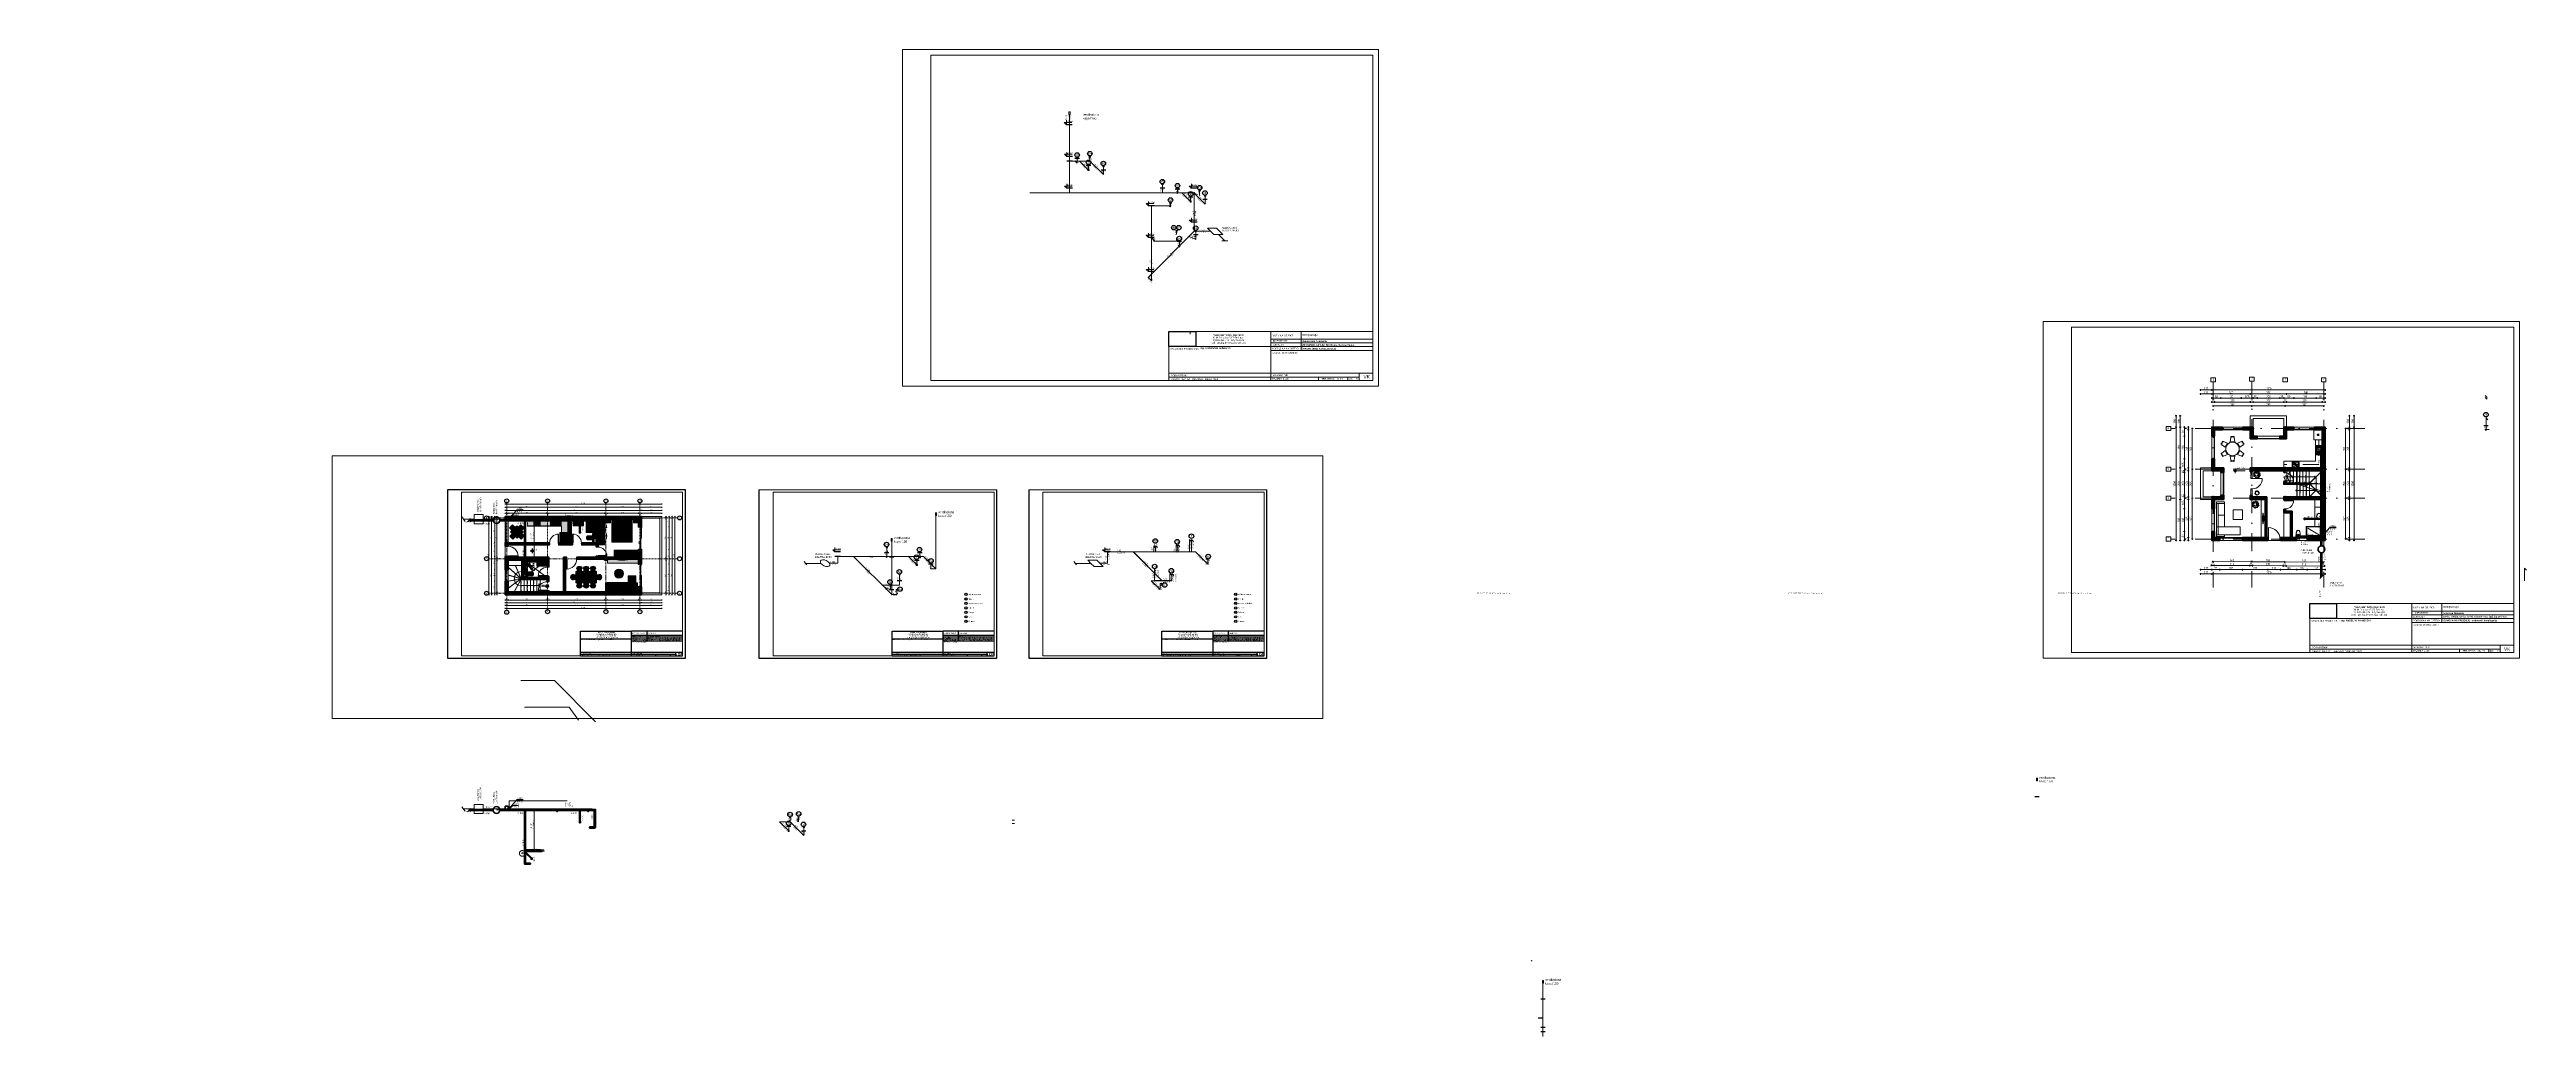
# Model space of a CAD drawing. Extents: x 19704 to 238216, y -31136 to 55916.
import ezdxf

# ---------------------------------------------------------------- set-up
doc = ezdxf.new("R2010")
doc.units = 0
doc.header["$LTSCALE"] = 5
doc.header["$MEASUREMENT"] = 0
doc.set_wipeout_variables(frame=1)
for name, pattern in [('- Двойно прекъснати линии', [1093.611073, 529.166651, -211.666656, 141.111112, -211.666656]), ('ACAD_ISO03W100', [30, 12, -18]), ('Dashed', [564.444447, 282.222223, -282.222223]), ('Dense Dotted', [176.388884, 0, -176.388884]), ('Dot & Dashed', [670.277762, 317.5, -176.388889, 0, -176.388874]), ('Small Dashed', [282.222222, 141.111111, -141.111111]), ('v1', [2800, 1000, -400, 0, -400, 1000, 0]), ('Wipeout_Contour', [100000, 0, -100000]), ('Скрита линия (1)', [317.5, 211.666667, -105.833333])]:
    doc.linetypes.add(name, pattern=pattern)
for name, color, linetype, lineweight in [('0.30', 7, 'Continuous', 30), ('2D Drafting - General_Pen_No__6', 5, 'Continuous', 13), ('dimenzija', 7, 'Continuous', 13), ('kanalizacija', 245, 'Continuous', 35), ('KANALIZACIJAaa', 5, 'Continuous', 35), ('koti', 250, 'Continuous', 13), ('Lines_Pen_No__1', 7, 'Continuous', 13), ('New_Structural - Bearing_Pen_No__20', 1, 'Continuous', 0), ('New_Structural - Bearing_Pen_No__27', 7, 'Continuous', 25), ('New_Structural - Stair & Railing_Pen_No__11', 171, 'Continuous', 18), ('Pecat_Pen_No__1', 7, 'Continuous', 13), ('Roofs_Pen_No__1', 7, 'Continuous', 13), ('Text blocks_Pen_No__1', 7, 'Continuous', 13), ('vodovod', 160, 'Continuous', 35)]:
    doc.layers.add(name, color=color, linetype=linetype, lineweight=lineweight)
for name, color, linetype in [('1 _ Конструкция - Недефинирани обекти.Structural - Bearing', 7, 'Continuous'), ('1 _ Плочи - Основни.Structural - Bearing', 7, 'Continuous'), ('1 _ Преградни_Стени - Външни .Non Structural - Bearing', 7, 'Continuous'), ('4 _ - Фрагмент - Разрез.2D Elements', 7, 'Continuous'), ('4 _ - Фрагмент - Чертежи.2D Elements', 7, 'Continuous'), ('6 _ - Конструктивни оси.Dimensioning', 7, 'Continuous'), ('6 _ - Размери - Нива.Dimensioning', 7, 'Continuous'), ('7 _ - Основни елементи.2D Elements', 7, 'Continuous'), ('New_MEP - Electrical', 7, 'Continuous'), ('New_Structural - Stair & Railing', 7, 'Continuous'), ('Structural - Bearing', 7, 'Continuous'), ('Structural - Stair & Railing', 7, 'Continuous')]:
    doc.layers.add(name, color=color, linetype=linetype)
for name, color, linetype, lineweight, true_color in [('2D Drafting - General_Pen_No__5', 7, 'Continuous', 13, 0x40a5ff), ('Dimensioning - General_Pen_No__25', 7, 'Continuous', 13, 0x40a5ff), ('Lines_Pen_No__99', 7, 'Continuous', 13, 0xaad2ff), ('New_MEP - Electrical_Pen_No__4', 7, 'Continuous', 20, 0x029e21), ('New_MEP - Electrical_Pen_No__75', 7, 'Continuous', 13, 0xaaaaaa), ('New_Structural - Bearing_Pen_No__168', 7, 'Continuous', 13, 0x6a6a6a), ('New_Structural - Bearing_Pen_No__169', 7, 'Continuous', 13, 0x6a6a6a), ('New_Structural - Bearing_Pen_No__61', 7, 'Continuous', 20, 0x6a6a6a), ('New_Structural - Bearing_Pen_No__8', 7, 'Continuous', 35, 0xa80f02), ('New_Structural - Bearing_Pen_No__87', 7, 'Continuous', 13, 0x6a6a6a), ('New_Structural - Bearing_Pen_No__89', 7, 'Continuous', 13, 0x6a6a6a), ('New_Structural - Stair & Railing_Pen_No__71', 7, 'Continuous', 18, 0x6a6a6a), ('New_Structural - Stair & Railing_Pen_No__91', 7, 'Continuous', 13, 0x6a6a6a), ('OSKI', 7, 'Continuous', 20, 0x156a84)]:
    doc.layers.add(name, color=color, linetype=linetype, lineweight=lineweight, true_color=true_color)
doc.layers.add('3 _ - Обзавеждане - Вътрешно.Furniture', color=7, linetype='Continuous', true_color=0x6b6157)
doc.layers.add('6 _ - Размери - Основни.Dimensioning', color=7, linetype='Continuous', true_color=0x7a7a7a)
doc.styles.add('GENERATED_STYLE_1', font='GOTHIC.TTF')
doc.styles.add('GENERATED_STYLE_2', font='GOTHICB.TTF')
doc.styles.add('GENERATED_STYLE_4', font='arial.ttf')
doc.styles.add('GENERATED_STYLE_5', font='arialbd.ttf')
doc.styles.add('GENERATED_STYLE_6', font='Cambria Math.ttf')
doc.styles.add('GENERATED_STYLE_7', font='GOTHICBI.TTF')
doc.styles.add('KIRILICA', font='MCSWIS.TTF', dxfattribs={"width": 0.8, "height": 20})
doc.styles.add('PLATEIA', font='CGSAPPS.shx', dxfattribs={"width": 0.6})
doc.dimstyles.new('100v', dxfattribs={"dimtxt": 225, "dimasz": 1, "dimexe": 0.18, "dimexo": 0.0625, "dimgap": 4, "dimtad": 1, "dimdec": 0, "dimlfac": 0.1, "dimzin": 12, "dimdsep": 46, "dimtxsty": 'PLATEIA', "dimblk": 'A$C321216CB', "dimcen": 0.09, "dimse1": 1, "dimse2": 1, "dimclrd": 256, "dimclrt": 256, "dimadec": 3, "dimazin": 0, "dimtfac": 1, "dimtdec": 0, "dimtix": 1, "dimtmove": 2, "dimatfit": 3, "dimldrblk": 'A$C321216CB', "dimfxl": 1, "dimtolj": 1, "dimtzin": 0, "dimlwd": -1, "dimarcsym": 0})
picture_1 = doc.add_image_def('image1.jpg', size_in_pixel=(1216, 687))
pattern_1 = [(90, (-100537.99, 29552.32), (-200, 0), [0, -30])]
pattern_2 = [(0, (-100537.99, 29552.32), (0, 200), [0, -30])]
pattern_3 = [(270, (-100537.99, 29552.32), (200, 0), [0, -30])]
pattern_4 = [(90, (-55879.25, 29384.97), (-200, 0), [0, -30])]
pattern_5 = [(0, (-55879.25, 29384.97), (0, 200), [0, -30])]
pattern_6 = [(270, (-55879.25, 29384.97), (200, 0), [0, -30])]
pattern_7 = [(45, (3052, 9842.58), (-45.961934, 45.961934), [])]
pattern_8 = [(0, (3052, 9842.58), (0, 99.99999), [0, -14.999998])]
pattern_9 = [(45, (3051.997, 9842.58), (-35.355335, 35.355335), []), (135, (3051.997, 9842.58), (35.355335, 35.355335), [])]
pattern_10 = [(45, (117794.76, -49648.91), (-44.194174, 44.194174), [])]
pattern_11 = [(45, (741714.59, -11168.03), (-91.923878, 91.923878), [])]
pattern_12 = [(0, (741714.6, -11168.03), (0, 623.5383), [60, -300]), (0, (741894.6, -10856.27), (0, 623.5383), [60, -300]), (60, (741714.6, -11168.03), (-540, 311.76916), [60, -300]), (60, (742074.6, -11168.03), (-540, 311.76916), [60, -300]), (120, (741774.6, -11168.03), (540, 311.76916), [60, -300]), (120, (742134.6, -11168.03), (540, 311.76916), [60, -300]), (0, (741714.59, -11108.03), (0, 120.000005), [0, -120.000005, 0, -180.000007]), (45, (741774.59, -11108.03), (-84.852817, 84.852817), [0, -90.000004, 0, -150.000006])]

# ---------------------------------------------------------------- blocks, each defined once
blk = doc.blocks.new('ANTETKA')
at = {"layer": '4 _ - Фрагмент - Чертежи.2D Elements', "linetype": 'Continuous', "lineweight": 25, "ltscale": 0.01}
for p, q in [((76355, 4608), (71861, 4608)), ((71861, 2441), (71861, 4608)), ((71861, 3762), (76355, 3762)), ((73965, 2593), (73965, 2441)), ((75252, 2593), (75252, 2441))]:
    blk.add_line(p, q, dxfattribs=at)
at = {"layer": '4 _ - Фрагмент - Чертежи.2D Elements', "linetype": 'Continuous', "lineweight": 25, "ltscale": 0.01, "flags": 128}
for points in [[(67355, 4608), (71861, 4608)], [(67355, 2441), (67355, 4608), (71861, 4608)], [(73189, 4608), (73189, 3762)], [(67355, 3937), (71861, 3937)], [(67355, 2773), (76355, 2773)], [(67355, 2593), (75752, 2593)], [(67355, 2441), (76355, 2441)], [(71861, 4267), (76355, 4267)], [(71861, 4102), (76355, 4102)], [(71861, 3937), (76355, 3937)], [(75752, 2623), (75752, 2441), (75752, 2773)]]:
    blk.add_lwpolyline(points, dxfattribs=at)
at = {"layer": '4 _ - Фрагмент - Разрез.2D Elements', "linetype": 'Continuous', "lineweight": 35}
for s, insert, char_height, attachment_point, style in [('\\A1;\\pxql;{\\fCentury Gothic|b0|i0|c204|p34;\\W0.85;КП 15915\\fCentury Gothic|b0|i0|c0|p34;/122\\fCentury Gothic|b0|i0|c204|p34;, ГП 3.29, КО Кочани, Општина Кочани}', (146424, 7950), 90, 4, 'GENERATED_STYLE_4'), ('\\A1;\\pxql;{\\fCentury Gothic|b0|i0|c204|p34;\\W0.85;КП 15915\\fCentury Gothic|b0|i0|c0|p34;/122\\fCentury Gothic|b0|i0|c204|p34;, ГП 3.29, КО Кочани, Општина Кочани}', (146424, 7950), 90, 4, 'GENERATED_STYLE_4'), ('\\A1;\\pxqc;{\\fCentury Gothic|b1|i0|c204|p34;\\W0.85;ГЕО ИНГ ДОО. ДЕЛЧЕВО\\PМ.М Брицо б.б 2320 Делчево \\Pтел 033 411 770 ; 075 354 409 \\P  mail : geoing.delcevo@gmail.com}', (69646, 4266), 90, 5, 'GENERATED_STYLE_5'), ('\\A1;{\\W0.850000x;\\pql;\\fCentury Gothic|b0|i0|c204|p34;НАЗИВ НА ОБЈЕКТ:}', (71895, 4433), 90, 4, 'GENERATED_STYLE_4'), ('\\A1;{\\W0.850000x;\\pql;\\fCentury Gothic|b0|i0|c204|p34;Семејна куќа}', (73225, 4429), 90, 4, 'GENERATED_STYLE_4'), ('\\A1;{\\W0.850000x;\\pql;\\fCentury Gothic|b0|i0|c204|p34;СОРАБОТНИК:}', (67444, 2690), 90, 4, 'GENERATED_STYLE_4'), ('\\A1;{\\W0.850000x;\\pql;\\fCentury Gothic|b0|i0|c204|p34;МЕСТО И ДАТУМ: ДЕЛЧЕВО}', (67444, 2506), 90, 4, 'GENERATED_STYLE_4'), ('\\A1;{\\W0.850000x;\\pql;\\fCentury Gothic|b0|i0|c204|p34;ФЕВРУАРИ 2024\\P\\pql;\\fCentury Gothic|b0|i0|c204|p34;}', (68946, 2512), 90, 4, 'GENERATED_STYLE_4'), ('\\A1;{\\W0.850000x;\\pql;\\fCentury Gothic|b0|i0|c204|p34;СОДРЖИНА НА ЦРТЕЖ}', (71890, 3842), 90, 4, 'GENERATED_STYLE_4'), ('\\A1;{\\W0.850000x;\\pql;\\fCentury Gothic|b0|i0|c204|p34;ЛОКАЦИЈА:}', (71895, 4010), 90, 4, 'GENERATED_STYLE_4'), ('\\A1;{\\W0.850000x;\\pql;\\fCentury Gothic|b0|i0|c204|p34;ОВЛАСТЕН РЕВИДЕНТ\\P\\pqc;\\fCentury Gothic|b0|i0|c204|p34;}', (71895, 3671), 90, 4, 'GENERATED_STYLE_4'), ('\\A1;{\\W0.850000x;\\pql;\\fCentury Gothic|b0|i0|c204|p34;ИНВЕСТИТОР:}', (71895, 4190), 90, 4, 'GENERATED_STYLE_4'), ('\\A1;{\\W0.850000x;\\pql;\\fCentury Gothic|b0|i0|c204|p34;СОРАБОТНИК}', (71942, 2682), 90, 4, 'GENERATED_STYLE_4'), ('\\A1;{\\W0.850000x;\\pql;\\fCentury Gothic|b0|i0|c204|p34;ТЕХ. БРОЈ: }', (71945, 2515), 90, 4, 'GENERATED_STYLE_4'), ('\\A1;{\\W0.850000x;\\pql;\\fCentury Gothic|b0|i0|c204|p34;45-24\\P\\pql;\\fCentury Gothic|b0|i0|c204|p34;}', (72532, 2514), 90, 4, 'GENERATED_STYLE_4'), ('\\A1;{\\W0.850000x;\\pql;\\fCentury Gothic|b0|i0|c204|p34;ТОШЕ БОГДАНОВ}', (73234, 4181), 90, 4, 'GENERATED_STYLE_4'), ('\\A1;\\pxql;{\\fCentury Gothic|b0|i0|c204|p34;\\W0.85;ОСНОВА НА ПРИЗЕМЈЕ - водовод и канализација}', (73235, 3848), 90, 4, 'GENERATED_STYLE_4'), ('\\A1;\\pxql;{\\fCentury Gothic|b0|i0|c204|p34;\\W0.85;КП 15915\\fCentury Gothic|b0|i0|c0|p34;/122\\fCentury Gothic|b0|i0|c204|p34;, ГП 3.29, КО Кочани, Општина Кочани}', (73235, 4013), 90, 4, 'GENERATED_STYLE_4'), ('\\A1;{\\W0.850000x;\\pql;\\fCentury Gothic|b0|i0|c204|p34;ЛИСТ: }', (74015, 2509), 90, 4, 'GENERATED_STYLE_4'), ('\\A1;\\pxql;{\\fCentury Gothic|b1|i0|c204|p34;\\W0.85;ВК}', (75917, 2603), 250, 4, 'GENERATED_STYLE_5')]:
    blk.add_mtext(s, dxfattribs=dict(at, insert=insert, char_height=char_height, attachment_point=attachment_point, style=style))
at = {"layer": '4 _ - Фрагмент - Разрез.2D Elements', "linetype": 'Continuous', "lineweight": 35, "insert": (67398, 3855), "char_height": 90, "width": 4644.67, "attachment_point": 4, "style": 'GENERATED_STYLE_4'}
blk.add_mtext('\\A1;\\pxql;{\\fCentury Gothic|b0|i0|c204|p34;\\W0.85;ОВЛАСТЕН ПРОЕКТАНТ: дги. ИВАНОВСКИ АНГЕЛЧО}', dxfattribs=at)
blk = doc.blocks.new('Coffee Table 05 25[1]', base_point=(-526558, 27386))
at = {"layer": 'New_MEP - Electrical_Pen_No__4', "color": 104, "linetype": 'Continuous', "lineweight": 20, "true_color": 0x029e21, "flags": 128}
blk.add_lwpolyline([(-526558, 27386), (-526558, 24036), (-526911, 24036), (-526911, 27386)], close=True, dxfattribs=at)
blk = doc.blocks.new('Flat Panel TV 25[2]', base_point=(-526761, 25252))
at = {"layer": 'New_MEP - Electrical_Pen_No__4', "color": 104, "linetype": 'Continuous', "lineweight": 20, "true_color": 0x029e21}
for p, q in [((-526751, 26115), (-526751, 26054)), ((-526745, 26115), (-526751, 26115)), ((-526751, 26054), (-526745, 26054)), ((-526751, 26038), (-526751, 25977)), ((-526745, 26038), (-526751, 26038)), ((-526751, 25977), (-526745, 25977)), ((-526751, 25961), (-526751, 25930)), ((-526745, 25961), (-526751, 25961)), ((-526751, 25930), (-526745, 25930)), ((-526745, 26054), (-526745, 26115)), ((-526745, 25977), (-526745, 26038)), ((-526745, 25930), (-526745, 25961)), ((-526736, 25252), (-526736, 26177))]:
    blk.add_line(p, q, dxfattribs=at)
at = {"layer": 'New_MEP - Electrical_Pen_No__4', "color": 104, "linetype": 'Continuous', "lineweight": 20, "true_color": 0x029e21, "flags": 128}
for points in [[(-526794, 25483), (-526794, 25946), (-526679, 25946), (-526679, 25483)], [(-526761, 25252), (-526761, 26177), (-526736, 26177), (-526711, 25946), (-526711, 25483), (-526736, 25252)]]:
    blk.add_lwpolyline(points, close=True, dxfattribs=at)
blk = doc.blocks.new('Wardrobe 01 25[4]', base_point=(-524908, 24036))
at = {"layer": 'New_MEP - Electrical_Pen_No__4', "color": 104, "linetype": 'Continuous', "lineweight": 20, "true_color": 0x029e21}
for p, q in [((-524908, 25121), (-524888, 25121)), ((-524888, 24036), (-524888, 26207)), ((-524908, 24036), (-524888, 24036))]:
    blk.add_line(p, q, dxfattribs=at)
at = {"layer": 'New_MEP - Electrical_Pen_No__4', "color": 104, "linetype": 'Continuous', "lineweight": 20, "true_color": 0x029e21, "flags": 128}
blk.add_lwpolyline([(-524908, 24036), (-524908, 26207), (-524310, 26207), (-524310, 24036)], close=True, dxfattribs=at)
blk = doc.blocks.new('Dining Table Round 25[5]', base_point=(-529422, 31958))
at = {"layer": 'New_MEP - Electrical_Pen_No__4', "color": 104, "linetype": 'Continuous', "lineweight": 20, "true_color": 0x029e21}
for p, q in [((-529567, 33033), (-529542, 33033)), ((-529302, 33038), (-529542, 33038)), ((-529277, 33033), (-529302, 33033)), ((-530425, 32371), (-530413, 32392)), ((-530425, 31546), (-530413, 31525)), ((-530297, 32602), (-530417, 32395)), ((-530417, 31522), (-530297, 31315)), ((-530281, 32621), (-530293, 32600)), ((-530281, 31296), (-530293, 31317)), ((-529567, 30883), (-529542, 30883)), ((-529542, 30878), (-529302, 30878)), ((-529277, 30883), (-529302, 30883)), ((-528563, 32621), (-528551, 32600)), ((-528563, 31296), (-528551, 31317)), ((-528427, 32395), (-528546, 32602)), ((-528546, 31315), (-528427, 31522)), ((-528419, 32371), (-528431, 32392)), ((-528419, 31546), (-528431, 31525))]:
    blk.add_line(p, q, dxfattribs=at)
at = {"layer": 'New_MEP - Electrical_Pen_No__4', "color": 104, "linetype": 'Continuous', "lineweight": 20, "true_color": 0x029e21, "flags": 128}
for points in [[(-529222, 32588), (-529622, 32588), (-529577, 32968), (-529542, 32968), (-529542, 33008), (-529302, 33008), (-529302, 32968), (-529267, 32968)], [(-529567, 32968), (-529542, 32968), (-529542, 33058), (-529567, 33058)], [(-529302, 33008), (-529542, 33008), (-529542, 33053), (-529302, 33053)], [(-529277, 32968), (-529302, 32968), (-529302, 33058), (-529277, 33058)], [(-530369, 32338), (-530356, 32360), (-530434, 32405), (-530447, 32383)], [(-530369, 31579), (-530356, 31557), (-530434, 31512), (-530447, 31534)], [(-530271, 32587), (-530391, 32380), (-530430, 32402), (-530310, 32610)], [(-530391, 31537), (-530271, 31330), (-530310, 31307), (-530430, 31515)], [(-529867, 32447), (-530067, 32100), (-530374, 32329), (-530356, 32360), (-530391, 32380), (-530271, 32587), (-530237, 32567), (-530219, 32598)], [(-530067, 31817), (-529867, 31470), (-530219, 31319), (-530237, 31350), (-530271, 31330), (-530391, 31537), (-530356, 31557), (-530374, 31588)], [(-530224, 32589), (-530237, 32567), (-530315, 32612), (-530302, 32634)], [(-530224, 31328), (-530237, 31350), (-530315, 31305), (-530302, 31283)], [(-529622, 31328), (-529222, 31328), (-529267, 30948), (-529302, 30948), (-529302, 30908), (-529542, 30908), (-529542, 30948), (-529577, 30948)], [(-529567, 30948), (-529542, 30948), (-529542, 30858), (-529567, 30858)], [(-529542, 30908), (-529302, 30908), (-529302, 30863), (-529542, 30863)], [(-529277, 30948), (-529302, 30948), (-529302, 30858), (-529277, 30858)], [(-528776, 32100), (-528976, 32447), (-528625, 32598), (-528607, 32567), (-528572, 32587), (-528453, 32380), (-528487, 32360), (-528470, 32329)], [(-528976, 31470), (-528776, 31817), (-528470, 31588), (-528487, 31557), (-528453, 31537), (-528572, 31330), (-528607, 31350), (-528625, 31319)], [(-528620, 32589), (-528607, 32567), (-528529, 32612), (-528542, 32634)], [(-528620, 31328), (-528607, 31350), (-528529, 31305), (-528542, 31283)], [(-528453, 32380), (-528572, 32587), (-528533, 32610), (-528414, 32402)], [(-528572, 31330), (-528453, 31537), (-528414, 31515), (-528533, 31307)], [(-528475, 32338), (-528487, 32360), (-528409, 32405), (-528397, 32383)], [(-528475, 31579), (-528487, 31557), (-528409, 31512), (-528397, 31534)]]:
    blk.add_lwpolyline(points, close=True, dxfattribs=at)
blk.add_lwpolyline([(-529422, 31358, -1), (-529422, 32558, -1)], format="xyb", close=True, dxfattribs=at)
blk = doc.blocks.new('Sofa L-Shape 01 25[8]', base_point=(-530846, 24121))
at = {"layer": 'New_MEP - Electrical_Pen_No__4', "color": 104, "linetype": 'Continuous', "lineweight": 20, "true_color": 0x029e21}
for p, q in [((-530846, 27161), (-530846, 27071)), ((-530846, 27011), (-530846, 25001)), ((-530176, 27191), (-530816, 27191)), ((-530726, 27041), (-530816, 27041)), ((-530816, 27041), (-530176, 27041)), ((-530696, 27011), (-530696, 26036)), ((-530696, 27011), (-530696, 25001)), ((-530696, 25001), (-530696, 27011)), ((-530176, 27041), (-530666, 27041)), ((-530176, 27041), (-530666, 27041)), ((-530146, 27071), (-530146, 27161)), ((-530146, 26036), (-530146, 27011)), ((-530146, 25001), (-530146, 27011)), ((-530846, 24941), (-530846, 24301)), ((-530846, 24241), (-530846, 24151)), ((-530726, 24971), (-530816, 24971)), ((-530816, 24971), (-530726, 24971)), ((-530816, 24271), (-530726, 24271)), ((-530176, 24271), (-530816, 24271)), ((-530816, 24121), (-530176, 24121)), ((-530696, 25976), (-530696, 25001)), ((-530696, 24941), (-530696, 24301)), ((-530696, 24301), (-530696, 24941)), ((-530176, 26006), (-530666, 26006)), ((-530666, 26006), (-530176, 26006)), ((-530666, 24971), (-530176, 24971)), ((-530666, 24971), (-530176, 24971)), ((-528791, 24971), (-530666, 24971)), ((-530666, 24271), (-528791, 24271)), ((-530146, 25001), (-530146, 25976)), ((-530146, 24151), (-530146, 24241)), ((-528761, 24301), (-528761, 24941))]:
    blk.add_line(p, q, dxfattribs=at)
for centre, start, end in [((-530816, 27161), 90, 180), ((-530816, 27071), 180, 270), ((-530816, 27011), 90, 180), ((-530726, 27011), 0, 90), ((-530666, 27011), 90, 180), ((-530666, 27011), 90, 180), ((-530176, 27161), 0, 90), ((-530176, 27071), 270, 0), ((-530176, 27011), 0, 90), ((-530176, 27011), 0, 90), ((-530816, 25001), 180, 270), ((-530816, 24941), 90, 180), ((-530816, 24301), 180, 270), ((-530816, 24241), 90, 180), ((-530816, 24151), 180, 270), ((-530726, 25001), 270, 0), ((-530726, 24941), 0, 90), ((-530726, 24301), 270, 0), ((-530666, 26036), 180, 270), ((-530666, 25976), 90, 180), ((-530666, 25001), 180, 270), ((-530666, 25001), 180, 270), ((-530666, 24941), 90, 180), ((-530666, 24301), 180, 270), ((-530176, 26036), 270, 0), ((-530176, 25976), 0, 90), ((-530176, 25001), 270, 0), ((-530176, 25001), 270, 0), ((-530176, 24241), 0, 90), ((-530176, 24151), 270, 0), ((-528791, 24941), 0, 90), ((-528791, 24301), 270, 0)]:
    blk.add_arc(centre, 30, start, end, dxfattribs=at)
blk = doc.blocks.new('Coffee Table 04 25[9]', base_point=(-529386, 25641))
at = {"layer": 'New_MEP - Electrical_Pen_No__4', "color": 104, "linetype": 'Continuous', "lineweight": 20, "true_color": 0x029e21, "flags": 128}
blk.add_lwpolyline([(-529386, 25641), (-528536, 25641), (-528536, 26491), (-529386, 26491)], close=True, dxfattribs=at)
blk = doc.blocks.new('Houseplant Model 25[10]', base_point=(-527391, 26949))
at = {"layer": 'New_MEP - Electrical_Pen_No__4', "color": 104, "linetype": 'Continuous', "lineweight": 20, "true_color": 0x029e21}
for p, q in [((-527713, 26927), (-527682, 26954)), ((-527713, 26927), (-527668, 26899)), ((-527693, 27033), (-527643, 27054)), ((-527693, 27033), (-527675, 26991)), ((-527691, 26876), (-527637, 26930)), ((-527691, 26876), (-527606, 26849)), ((-527687, 26784), (-527675, 26804)), ((-527668, 26783), (-527687, 26784)), ((-527682, 26954), (-527629, 26986)), ((-527675, 26991), (-527655, 26970)), ((-527675, 26804), (-527649, 26863)), ((-527669, 26952), (-527609, 26914)), ((-527668, 26783), (-527578, 26779)), ((-527662, 27125), (-527574, 27126)), ((-527643, 27054), (-527662, 27125)), ((-527643, 27054), (-527617, 27032)), ((-527628, 26804), (-527596, 26867)), ((-527617, 27032), (-527563, 27039)), ((-527617, 27032), (-527592, 26997)), ((-527609, 26914), (-527558, 26897)), ((-527596, 26867), (-527552, 26874)), ((-527578, 26779), (-527552, 26789)), ((-527574, 27126), (-527574, 27216)), ((-527574, 27216), (-527537, 27203)), ((-527574, 27126), (-527562, 27073)), ((-527564, 27152), (-527510, 27135)), ((-527562, 27073), (-527547, 27042)), ((-527552, 26789), (-527516, 26829)), ((-527552, 26789), (-527549, 26771)), ((-527549, 26771), (-527540, 26679)), ((-527540, 26679), (-527515, 26692)), ((-527537, 27203), (-527535, 27222)), ((-527535, 27222), (-527453, 27173)), ((-527515, 26692), (-527480, 26721)), ((-527515, 26692), (-527501, 26645)), ((-527510, 27135), (-527473, 27119)), ((-527501, 26645), (-527484, 26656)), ((-527484, 26656), (-527462, 26682)), ((-527484, 26656), (-527459, 26637)), ((-527473, 27119), (-527448, 27088)), ((-527459, 26637), (-527420, 26666)), ((-527448, 27088), (-527456, 27056)), ((-527453, 27173), (-527431, 27122)), ((-527431, 27122), (-527441, 27083)), ((-527420, 26666), (-527441, 26706)), ((-527431, 27122), (-527416, 27146)), ((-527428, 27181), (-527367, 27268)), ((-527416, 27146), (-527428, 27181)), ((-527420, 26666), (-527391, 26626)), ((-527416, 27146), (-527384, 27189)), ((-527391, 26626), (-527353, 26682)), ((-527384, 27189), (-527352, 27132)), ((-527367, 27268), (-527323, 27198)), ((-527355, 26857), (-527343, 26891)), ((-527341, 26822), (-527355, 26857)), ((-527353, 26682), (-527343, 26672)), ((-527331, 27145), (-527352, 27132)), ((-527352, 27132), (-527327, 27084)), ((-527327, 27084), (-527343, 27045)), ((-527343, 26672), (-527326, 26721)), ((-527297, 26799), (-527341, 26822)), ((-527303, 26912), (-527340, 26903)), ((-527323, 27198), (-527331, 27145)), ((-527327, 27084), (-527311, 27110)), ((-527306, 27027), (-527327, 26973)), ((-527327, 26973), (-527305, 26937)), ((-527326, 26721), (-527236, 26669)), ((-527319, 27142), (-527297, 27177)), ((-527311, 27110), (-527319, 27142)), ((-527294, 27128), (-527314, 27106)), ((-527273, 27041), (-527306, 27027)), ((-527305, 26937), (-527255, 26935)), ((-527256, 26910), (-527303, 26912)), ((-527297, 27177), (-527208, 27216)), ((-527241, 26787), (-527297, 26799)), ((-527208, 27148), (-527294, 27128)), ((-527235, 27035), (-527273, 27041)), ((-527221, 26887), (-527256, 26910)), ((-527255, 26935), (-527214, 26963)), ((-527170, 26780), (-527241, 26787)), ((-527238, 26932), (-527210, 26924)), ((-527236, 26669), (-527230, 26687)), ((-527212, 27078), (-527235, 27035)), ((-527164, 27017), (-527235, 27035)), ((-527230, 26687), (-527212, 26689)), ((-527212, 26689), (-527223, 26785)), ((-527210, 26924), (-527221, 26887)), ((-527206, 26870), (-527221, 26887)), ((-527214, 26963), (-527164, 27017)), ((-527199, 27123), (-527212, 27078)), ((-527212, 27078), (-527156, 27075)), ((-527210, 26924), (-527185, 26952)), ((-527208, 27216), (-527208, 27148)), ((-527185, 26974), (-527207, 26970)), ((-527185, 26822), (-527206, 26870)), ((-527198, 27151), (-527199, 27123)), ((-527146, 26827), (-527186, 26825)), ((-527186, 26825), (-527170, 26780)), ((-527157, 26994), (-527185, 26974)), ((-527185, 26952), (-527132, 26935)), ((-527104, 27064), (-527157, 26994)), ((-527156, 27075), (-527104, 27064)), ((-527117, 26858), (-527151, 26855)), ((-527103, 26837), (-527146, 26827)), ((-527132, 26935), (-527076, 26875)), ((-527076, 26875), (-527117, 26858)), ((-527117, 26858), (-527103, 26837))]:
    blk.add_line(p, q, dxfattribs=at)
blk.add_arc((-527391, 26949), 150, 186.13232, 29.85737, dxfattribs=at)
blk = doc.blocks.new('Houseplant Model 25[12]', base_point=(-527266, 29592))
at = {"layer": 'New_MEP - Electrical_Pen_No__4', "color": 104, "linetype": 'Continuous', "lineweight": 20, "true_color": 0x029e21}
for p, q in [((-527589, 29570), (-527557, 29597)), ((-527589, 29570), (-527544, 29542)), ((-527568, 29676), (-527518, 29697)), ((-527568, 29676), (-527550, 29634)), ((-527566, 29519), (-527513, 29573)), ((-527566, 29519), (-527482, 29492)), ((-527563, 29426), (-527551, 29447)), ((-527544, 29425), (-527563, 29426)), ((-527557, 29597), (-527504, 29629)), ((-527551, 29447), (-527524, 29505)), ((-527550, 29634), (-527531, 29613)), ((-527545, 29595), (-527484, 29557)), ((-527544, 29425), (-527453, 29422)), ((-527518, 29697), (-527538, 29768)), ((-527538, 29768), (-527450, 29768)), ((-527518, 29697), (-527492, 29675)), ((-527504, 29446), (-527471, 29510)), ((-527492, 29675), (-527438, 29682)), ((-527492, 29675), (-527468, 29639)), ((-527484, 29557), (-527434, 29539)), ((-527471, 29510), (-527428, 29516)), ((-527453, 29422), (-527428, 29432)), ((-527450, 29768), (-527449, 29858)), ((-527450, 29768), (-527437, 29716)), ((-527449, 29858), (-527412, 29846)), ((-527440, 29795), (-527385, 29778)), ((-527437, 29716), (-527423, 29684)), ((-527428, 29432), (-527392, 29471)), ((-527428, 29432), (-527424, 29413)), ((-527424, 29413), (-527416, 29322)), ((-527416, 29322), (-527390, 29334)), ((-527412, 29846), (-527410, 29865)), ((-527410, 29865), (-527329, 29816)), ((-527390, 29334), (-527356, 29363)), ((-527390, 29334), (-527377, 29288)), ((-527385, 29778), (-527349, 29762)), ((-527377, 29288), (-527360, 29298)), ((-527360, 29298), (-527338, 29324)), ((-527360, 29298), (-527335, 29279)), ((-527349, 29762), (-527324, 29730)), ((-527335, 29279), (-527296, 29309)), ((-527324, 29730), (-527331, 29699)), ((-527329, 29816), (-527306, 29764)), ((-527296, 29309), (-527317, 29348)), ((-527306, 29764), (-527316, 29726)), ((-527306, 29764), (-527292, 29788)), ((-527303, 29823), (-527243, 29911)), ((-527292, 29788), (-527303, 29823)), ((-527296, 29309), (-527267, 29268)), ((-527292, 29788), (-527260, 29832)), ((-527267, 29268), (-527228, 29324)), ((-527260, 29832), (-527228, 29774)), ((-527243, 29911), (-527198, 29841)), ((-527231, 29500), (-527218, 29534)), ((-527217, 29465), (-527231, 29500)), ((-527207, 29788), (-527228, 29774)), ((-527228, 29774), (-527203, 29727)), ((-527228, 29324), (-527218, 29314)), ((-527203, 29727), (-527219, 29687)), ((-527218, 29314), (-527201, 29363)), ((-527173, 29441), (-527217, 29465)), ((-527179, 29554), (-527215, 29546)), ((-527198, 29841), (-527207, 29788)), ((-527203, 29727), (-527187, 29753)), ((-527182, 29670), (-527202, 29616)), ((-527202, 29616), (-527181, 29579)), ((-527201, 29363), (-527111, 29312)), ((-527195, 29784), (-527173, 29820)), ((-527187, 29753), (-527195, 29784)), ((-527170, 29770), (-527189, 29748)), ((-527149, 29684), (-527182, 29670)), ((-527181, 29579), (-527131, 29577)), ((-527132, 29553), (-527179, 29554)), ((-527173, 29820), (-527084, 29859)), ((-527116, 29430), (-527173, 29441)), ((-527084, 29791), (-527170, 29770)), ((-527111, 29678), (-527149, 29684)), ((-527097, 29529), (-527132, 29553)), ((-527131, 29577), (-527089, 29605)), ((-527045, 29422), (-527116, 29430)), ((-527114, 29575), (-527086, 29567)), ((-527087, 29721), (-527111, 29678)), ((-527039, 29660), (-527111, 29678)), ((-527111, 29312), (-527106, 29330)), ((-527106, 29330), (-527088, 29331)), ((-527088, 29331), (-527098, 29428)), ((-527086, 29567), (-527097, 29529)), ((-527082, 29512), (-527097, 29529)), ((-527089, 29605), (-527039, 29660)), ((-527075, 29765), (-527087, 29721)), ((-527087, 29721), (-527032, 29718)), ((-527086, 29567), (-527061, 29594)), ((-527084, 29859), (-527084, 29791)), ((-527061, 29616), (-527083, 29612)), ((-527060, 29465), (-527082, 29512)), ((-527074, 29793), (-527075, 29765)), ((-527032, 29636), (-527061, 29616)), ((-527061, 29594), (-527008, 29578)), ((-527022, 29470), (-527061, 29467)), ((-527061, 29467), (-527045, 29422)), ((-527032, 29718), (-526980, 29707)), ((-526980, 29707), (-527032, 29636)), ((-526993, 29500), (-527026, 29498)), ((-526979, 29480), (-527022, 29470)), ((-527008, 29578), (-526951, 29518)), ((-526951, 29518), (-526993, 29500)), ((-526993, 29500), (-526979, 29480))]:
    blk.add_line(p, q, dxfattribs=at)
blk.add_arc((-527266, 29592), 150, 186.13232, 29.85737, dxfattribs=at)
blk = doc.blocks.new('Houseplant Model 25[13]', base_point=(26682, -2409))
at = {"layer": 'New_MEP - Electrical_Pen_No__4', "color": 104, "linetype": 'Continuous', "lineweight": 20, "true_color": 0x029e21, "flags": 128}
blk.add_lwpolyline([(26575, -2540), (26576, -2547), (26580, -2577), (26652, -2571), (26681, -2610), (26698, -2581), (26722, -2601), (26744, -2559), (26787, -2557), (26820, -2548), (26813, -2496), (26871, -2482), (26843, -2446), (26886, -2407), (26852, -2387), (26868, -2336), (26819, -2325), (26821, -2267), (26797, -2270), (26787, -2243), (26759, -2252), (26722, -2218), (26709, -2237), (26690, -2210), (26674, -2237), (26653, -2225), (26642, -2243), (26614, -2234), (26602, -2271), (26557, -2261), (26557, -2291), (26528, -2292), (26541, -2342), (26532, -2367), (26486, -2393), (26510, -2433), (26497, -2453), (26510, -2461), (26497, -2499), (26543, -2505), (26538, -2539)], close=True, dxfattribs=at)
at = {"layer": 'New_MEP - Electrical_Pen_No__4', "color": 104, "linetype": 'Continuous', "lineweight": 20, "true_color": 0x029e21}
for major_axis, start_param, end_param in [((147, 0), 1.630223, 4.3556507), ((123, 0), 0.0392889, 2.2047627)]:
    blk.add_ellipse((26682, -2409), major_axis=major_axis, ratio=0.9820051, start_param=start_param, end_param=end_param, dxfattribs=at)
blk = doc.blocks.new('A$C321216CB')
for p, q in [((-54, 0), (54, 0)), ((-38, -38), (38, 38)), ((0, -75), (0, 75))]:
    blk.add_line(p, q)
blk = doc.blocks.new('*D27')
at = {"layer": 'Defpoints', "color": 0, "transparency": 16777216}
for p in [(210581, 24243), (213981, 24481), (213981, 24302)]:
    blk.add_point(p, dxfattribs=at)
at = {"layer": 'dimenzija', "transparency": 16777216}
blk.add_line((210582, 24481), (213980, 24481), dxfattribs=at)
at = {"layer": 'dimenzija', "transparency": 16777216, "rotation": 180}
blk.add_blockref('A$C321216CB', (210581, 24481), dxfattribs=at)
at = {"layer": 'dimenzija', "transparency": 16777216}
blk.add_blockref('A$C321216CB', (213981, 24481), dxfattribs=at)
at = {"layer": 'dimenzija', "transparency": 16777216, "insert": (212281, 24597), "char_height": 225, "attachment_point": 5, "style": 'PLATEIA'}
blk.add_mtext('\\A1;340', dxfattribs=at)
blk = doc.blocks.new('*D28')
at = {"layer": 'Defpoints', "color": 0, "transparency": 16777216}
for p in [(213981, 24302), (216931, 24481), (216931, 24051)]:
    blk.add_point(p, dxfattribs=at)
at = {"layer": 'dimenzija', "transparency": 16777216}
blk.add_line((213982, 24481), (216930, 24481), dxfattribs=at)
at = {"layer": 'dimenzija', "transparency": 16777216, "rotation": 180}
blk.add_blockref('A$C321216CB', (213981, 24481), dxfattribs=at)
at = {"layer": 'dimenzija', "transparency": 16777216}
blk.add_blockref('A$C321216CB', (216931, 24481), dxfattribs=at)
at = {"layer": 'dimenzija', "transparency": 16777216, "insert": (215456, 24597), "char_height": 225, "attachment_point": 5, "style": 'PLATEIA'}
blk.add_mtext('\\A1;295', dxfattribs=at)
blk = doc.blocks.new('*D29')
at = {"layer": 'Defpoints', "color": 0, "transparency": 16777216}
for p in [(216931, 24051), (220331, 24481), (220331, 23992)]:
    blk.add_point(p, dxfattribs=at)
at = {"layer": 'dimenzija', "transparency": 16777216}
blk.add_line((216932, 24481), (220330, 24481), dxfattribs=at)
at = {"layer": 'dimenzija', "transparency": 16777216, "rotation": 180}
blk.add_blockref('A$C321216CB', (216931, 24481), dxfattribs=at)
at = {"layer": 'dimenzija', "transparency": 16777216}
blk.add_blockref('A$C321216CB', (220331, 24481), dxfattribs=at)
at = {"layer": 'dimenzija', "transparency": 16777216, "insert": (218631, 24597), "char_height": 225, "attachment_point": 5, "style": 'PLATEIA'}
blk.add_mtext('\\A1;340', dxfattribs=at)
blk = doc.blocks.new('*D30')
at = {"layer": 'Defpoints', "color": 0, "transparency": 16777216}
for p in [(210706, 24822), (210456, 22618), (210706, 22618)]:
    blk.add_point(p, dxfattribs=at)
at = {"layer": 'dimenzija', "transparency": 16777216}
blk.add_line((210457, 24822), (210705, 24822), dxfattribs=at)
at = {"layer": 'dimenzija', "transparency": 16777216, "rotation": 180}
blk.add_blockref('A$C321216CB', (210456, 24822), dxfattribs=at)
at = {"layer": 'dimenzija', "transparency": 16777216}
blk.add_blockref('A$C321216CB', (210706, 24822), dxfattribs=at)
at = {"layer": 'dimenzija', "transparency": 16777216, "insert": (210581, 24938), "char_height": 225, "attachment_point": 5, "style": 'PLATEIA'}
blk.add_mtext('\\A1;25', dxfattribs=at)
blk = doc.blocks.new('*D31')
at = {"layer": 'Defpoints', "color": 0, "transparency": 16777216}
for p in [(213856, 24822), (210706, 22618), (213856, 22618)]:
    blk.add_point(p, dxfattribs=at)
at = {"layer": 'dimenzija', "transparency": 16777216}
blk.add_line((210707, 24822), (213855, 24822), dxfattribs=at)
at = {"layer": 'dimenzija', "transparency": 16777216, "rotation": 180}
blk.add_blockref('A$C321216CB', (210706, 24822), dxfattribs=at)
at = {"layer": 'dimenzija', "transparency": 16777216}
blk.add_blockref('A$C321216CB', (213856, 24822), dxfattribs=at)
at = {"layer": 'dimenzija', "transparency": 16777216, "insert": (212281, 24938), "char_height": 225, "attachment_point": 5, "style": 'PLATEIA'}
blk.add_mtext('\\A1;315', dxfattribs=at)
blk = doc.blocks.new('*D32')
at = {"layer": 'Defpoints', "color": 0, "transparency": 16777216}
for p in [(214106, 24822), (213856, 22618), (214106, 22618)]:
    blk.add_point(p, dxfattribs=at)
at = {"layer": 'dimenzija', "transparency": 16777216}
blk.add_line((213857, 24822), (214105, 24822), dxfattribs=at)
at = {"layer": 'dimenzija', "transparency": 16777216, "rotation": 180}
blk.add_blockref('A$C321216CB', (213856, 24822), dxfattribs=at)
at = {"layer": 'dimenzija', "transparency": 16777216}
blk.add_blockref('A$C321216CB', (214106, 24822), dxfattribs=at)
at = {"layer": 'dimenzija', "transparency": 16777216, "insert": (213981, 24938), "char_height": 225, "attachment_point": 5, "style": 'PLATEIA'}
blk.add_mtext('\\A1;25', dxfattribs=at)
blk = doc.blocks.new('*D33')
at = {"layer": 'Defpoints', "color": 0, "transparency": 16777216}
for p in [(216806, 24822), (214106, 22618), (216806, 22618)]:
    blk.add_point(p, dxfattribs=at)
at = {"layer": 'dimenzija', "transparency": 16777216}
blk.add_line((214107, 24822), (216805, 24822), dxfattribs=at)
at = {"layer": 'dimenzija', "transparency": 16777216, "rotation": 180}
blk.add_blockref('A$C321216CB', (214106, 24822), dxfattribs=at)
at = {"layer": 'dimenzija', "transparency": 16777216}
blk.add_blockref('A$C321216CB', (216806, 24822), dxfattribs=at)
at = {"layer": 'dimenzija', "transparency": 16777216, "insert": (215456, 24938), "char_height": 225, "attachment_point": 5, "style": 'PLATEIA'}
blk.add_mtext('\\A1;270', dxfattribs=at)
blk = doc.blocks.new('*D34')
at = {"layer": 'Defpoints', "color": 0, "transparency": 16777216}
for p in [(217056, 24822), (216806, 22618), (217056, 22618)]:
    blk.add_point(p, dxfattribs=at)
at = {"layer": 'dimenzija', "transparency": 16777216}
blk.add_line((216807, 24822), (217055, 24822), dxfattribs=at)
at = {"layer": 'dimenzija', "transparency": 16777216, "rotation": 180}
blk.add_blockref('A$C321216CB', (216806, 24822), dxfattribs=at)
at = {"layer": 'dimenzija', "transparency": 16777216}
blk.add_blockref('A$C321216CB', (217056, 24822), dxfattribs=at)
at = {"layer": 'dimenzija', "transparency": 16777216, "insert": (216931, 24938), "char_height": 225, "attachment_point": 5, "style": 'PLATEIA'}
blk.add_mtext('\\A1;25', dxfattribs=at)
blk = doc.blocks.new('*D35')
at = {"layer": 'Defpoints', "color": 0, "transparency": 16777216}
for p in [(220206, 24822), (217056, 22618), (220206, 22618)]:
    blk.add_point(p, dxfattribs=at)
at = {"layer": 'dimenzija', "transparency": 16777216}
blk.add_line((217057, 24822), (220205, 24822), dxfattribs=at)
at = {"layer": 'dimenzija', "transparency": 16777216, "rotation": 180}
blk.add_blockref('A$C321216CB', (217056, 24822), dxfattribs=at)
at = {"layer": 'dimenzija', "transparency": 16777216}
blk.add_blockref('A$C321216CB', (220206, 24822), dxfattribs=at)
at = {"layer": 'dimenzija', "transparency": 16777216, "insert": (218631, 24938), "char_height": 225, "attachment_point": 5, "style": 'PLATEIA'}
blk.add_mtext('\\A1;315', dxfattribs=at)
blk = doc.blocks.new('*D36')
at = {"layer": 'Defpoints', "color": 0, "transparency": 16777216}
for p in [(220456, 24822), (220206, 22618), (220456, 22618)]:
    blk.add_point(p, dxfattribs=at)
at = {"layer": 'dimenzija', "transparency": 16777216}
blk.add_line((220207, 24822), (220455, 24822), dxfattribs=at)
at = {"layer": 'dimenzija', "transparency": 16777216, "rotation": 180}
blk.add_blockref('A$C321216CB', (220206, 24822), dxfattribs=at)
at = {"layer": 'dimenzija', "transparency": 16777216}
blk.add_blockref('A$C321216CB', (220456, 24822), dxfattribs=at)
at = {"layer": 'dimenzija', "transparency": 16777216, "insert": (220331, 24938), "char_height": 225, "attachment_point": 5, "style": 'PLATEIA'}
blk.add_mtext('\\A1;25', dxfattribs=at)
blk = doc.blocks.new('*D37')
at = {"layer": 'Defpoints', "color": 0, "transparency": 16777216}
for p in [(210541, 10992), (213939, 10733), (213940, 10912)]:
    blk.add_point(p, dxfattribs=at)
at = {"layer": 'dimenzija', "transparency": 16777216}
blk.add_line((210540, 10754), (213938, 10733), dxfattribs=at)
for p, rotation in [((210539, 10754), 179.6518652269693), ((213939, 10733), 359.6518652269693)]:
    blk.add_blockref('A$C321216CB', p, dxfattribs=dict(at, rotation=rotation))
at = {"layer": 'dimenzija', "transparency": 16777216, "insert": (212240, 10860), "char_height": 225, "attachment_point": 5, "rotation": 359.65187, "style": 'PLATEIA'}
blk.add_mtext('\\A1;340', dxfattribs=at)
blk = doc.blocks.new('*D38')
at = {"layer": 'Defpoints', "color": 0, "transparency": 16777216}
for p in [(216892, 11145), (213940, 10912), (216889, 10715)]:
    blk.add_point(p, dxfattribs=at)
at = {"layer": 'dimenzija', "transparency": 16777216}
blk.add_line((213940, 10733), (216888, 10715), dxfattribs=at)
for p, rotation in [((213939, 10733), 179.6518652269693), ((216889, 10715), 359.6518652269693)]:
    blk.add_blockref('A$C321216CB', p, dxfattribs=dict(at, rotation=rotation))
at = {"layer": 'dimenzija', "transparency": 16777216, "insert": (215415, 10841), "char_height": 225, "attachment_point": 5, "rotation": 359.65187, "style": 'PLATEIA'}
blk.add_mtext('\\A1;295', dxfattribs=at)
blk = doc.blocks.new('*D39')
at = {"layer": 'Defpoints', "color": 0, "transparency": 16777216}
for p in [(216892, 11145), (220292, 11183), (220289, 10695)]:
    blk.add_point(p, dxfattribs=at)
at = {"layer": 'dimenzija', "transparency": 16777216}
blk.add_line((216890, 10715), (220288, 10695), dxfattribs=at)
for p, rotation in [((216889, 10715), 179.6518652269693), ((220289, 10695), 359.6518652269693)]:
    blk.add_blockref('A$C321216CB', p, dxfattribs=dict(at, rotation=rotation))
at = {"layer": 'dimenzija', "transparency": 16777216, "insert": (218590, 10821), "char_height": 225, "attachment_point": 5, "rotation": 359.65187, "style": 'PLATEIA'}
blk.add_mtext('\\A1;340', dxfattribs=at)
blk = doc.blocks.new('*D40')
at = {"layer": 'Defpoints', "color": 0, "transparency": 16777216}
for p in [(210426, 12618), (210676, 12616), (210662, 10412)]:
    blk.add_point(p, dxfattribs=at)
at = {"layer": 'dimenzija', "transparency": 16777216}
blk.add_line((210413, 10414), (210661, 10412), dxfattribs=at)
for p, rotation in [((210412, 10414), 179.6518652269693), ((210662, 10412), 359.6518652269693)]:
    blk.add_blockref('A$C321216CB', p, dxfattribs=dict(at, rotation=rotation))
at = {"layer": 'dimenzija', "transparency": 16777216, "insert": (210538, 10530), "char_height": 225, "attachment_point": 5, "rotation": 359.65187, "style": 'PLATEIA'}
blk.add_mtext('\\A1;25', dxfattribs=at)
blk = doc.blocks.new('*D41')
at = {"layer": 'Defpoints', "color": 0, "transparency": 16777216}
for p in [(210676, 12616), (213826, 12597), (213812, 10393)]:
    blk.add_point(p, dxfattribs=at)
at = {"layer": 'dimenzija', "transparency": 16777216}
blk.add_line((210663, 10412), (213811, 10393), dxfattribs=at)
for p, rotation in [((210662, 10412), 179.6518652269693), ((213812, 10393), 359.6518652269693)]:
    blk.add_blockref('A$C321216CB', p, dxfattribs=dict(at, rotation=rotation))
at = {"layer": 'dimenzija', "transparency": 16777216, "insert": (212238, 10519), "char_height": 225, "attachment_point": 5, "rotation": 359.65187, "style": 'PLATEIA'}
blk.add_mtext('\\A1;315', dxfattribs=at)
blk = doc.blocks.new('*D42')
at = {"layer": 'Defpoints', "color": 0, "transparency": 16777216}
for p in [(213826, 12597), (214076, 12595), (214062, 10392)]:
    blk.add_point(p, dxfattribs=at)
at = {"layer": 'dimenzija', "transparency": 16777216}
blk.add_line((213813, 10393), (214061, 10392), dxfattribs=at)
for p, rotation in [((213812, 10393), 179.6518652269693), ((214062, 10392), 359.6518652269693)]:
    blk.add_blockref('A$C321216CB', p, dxfattribs=dict(at, rotation=rotation))
at = {"layer": 'dimenzija', "transparency": 16777216, "insert": (213938, 10509), "char_height": 225, "attachment_point": 5, "rotation": 359.65187, "style": 'PLATEIA'}
blk.add_mtext('\\A1;25', dxfattribs=at)
blk = doc.blocks.new('*D43')
at = {"layer": 'Defpoints', "color": 0, "transparency": 16777216}
for p in [(214076, 12595), (216776, 12579), (216762, 10375)]:
    blk.add_point(p, dxfattribs=at)
at = {"layer": 'dimenzija', "transparency": 16777216}
blk.add_line((214063, 10392), (216761, 10375), dxfattribs=at)
for p, rotation in [((214062, 10392), 179.6518652269693), ((216762, 10375), 359.6518652269693)]:
    blk.add_blockref('A$C321216CB', p, dxfattribs=dict(at, rotation=rotation))
at = {"layer": 'dimenzija', "transparency": 16777216, "insert": (215413, 10500), "char_height": 225, "attachment_point": 5, "rotation": 359.65187, "style": 'PLATEIA'}
blk.add_mtext('\\A1;270', dxfattribs=at)
blk = doc.blocks.new('*D44')
at = {"layer": 'Defpoints', "color": 0, "transparency": 16777216}
for p in [(216776, 12579), (217026, 12578), (217012, 10374)]:
    blk.add_point(p, dxfattribs=at)
at = {"layer": 'dimenzija', "transparency": 16777216}
blk.add_line((216763, 10375), (217011, 10374), dxfattribs=at)
for p, rotation in [((216762, 10375), 179.6518652269693), ((217012, 10374), 359.6518652269693)]:
    blk.add_blockref('A$C321216CB', p, dxfattribs=dict(at, rotation=rotation))
at = {"layer": 'dimenzija', "transparency": 16777216, "insert": (216888, 10491), "char_height": 225, "attachment_point": 5, "rotation": 359.65187, "style": 'PLATEIA'}
blk.add_mtext('\\A1;25', dxfattribs=at)
blk = doc.blocks.new('*D45')
at = {"layer": 'Defpoints', "color": 0, "transparency": 16777216}
for p in [(217026, 12578), (220176, 12558), (220162, 10355)]:
    blk.add_point(p, dxfattribs=at)
at = {"layer": 'dimenzija', "transparency": 16777216}
blk.add_line((217013, 10374), (220161, 10355), dxfattribs=at)
for p, rotation in [((217012, 10374), 179.6518652269693), ((220162, 10355), 359.6518652269693)]:
    blk.add_blockref('A$C321216CB', p, dxfattribs=dict(at, rotation=rotation))
at = {"layer": 'dimenzija', "transparency": 16777216, "insert": (218588, 10481), "char_height": 225, "attachment_point": 5, "rotation": 359.65187, "style": 'PLATEIA'}
blk.add_mtext('\\A1;315', dxfattribs=at)
blk = doc.blocks.new('*D46')
at = {"layer": 'Defpoints', "color": 0, "transparency": 16777216}
for p in [(220176, 12558), (220426, 12557), (220412, 10353)]:
    blk.add_point(p, dxfattribs=at)
at = {"layer": 'dimenzija', "transparency": 16777216}
blk.add_line((220163, 10355), (220411, 10353), dxfattribs=at)
for p, rotation in [((220162, 10355), 179.6518652269693), ((220412, 10353), 359.6518652269693)]:
    blk.add_blockref('A$C321216CB', p, dxfattribs=dict(at, rotation=rotation))
at = {"layer": 'dimenzija', "transparency": 16777216, "insert": (220288, 10470), "char_height": 225, "attachment_point": 5, "rotation": 359.65187, "style": 'PLATEIA'}
blk.add_mtext('\\A1;25', dxfattribs=at)
blk = doc.blocks.new('*D83')
at = {"layer": 'Defpoints', "color": 0, "transparency": 16777216}
for p in [(209731, 22493), (208733, 18893), (209731, 18893)]:
    blk.add_point(p, dxfattribs=at)
at = {"layer": 'dimenzija', "transparency": 16777216}
blk.add_line((208733, 22492), (208733, 18894), dxfattribs=at)
for p, rotation in [((208733, 22493), 90), ((208733, 18893), 270)]:
    blk.add_blockref('A$C321216CB', p, dxfattribs=dict(at, rotation=rotation))
at = {"layer": 'dimenzija', "transparency": 16777216, "insert": (208617, 20693), "char_height": 225, "attachment_point": 5, "rotation": 90, "style": 'PLATEIA'}
blk.add_mtext('\\A1;360', dxfattribs=at)
blk = doc.blocks.new('*D84')
at = {"layer": 'Defpoints', "color": 0, "transparency": 16777216}
for p in [(209731, 18893), (208733, 16343), (208987, 16343)]:
    blk.add_point(p, dxfattribs=at)
at = {"layer": 'dimenzija', "transparency": 16777216}
blk.add_line((208733, 18892), (208733, 16344), dxfattribs=at)
for p, rotation in [((208733, 18893), 90), ((208733, 16343), 270)]:
    blk.add_blockref('A$C321216CB', p, dxfattribs=dict(at, rotation=rotation))
at = {"layer": 'dimenzija', "transparency": 16777216, "insert": (208617, 17618), "char_height": 225, "attachment_point": 5, "rotation": 90, "style": 'PLATEIA'}
blk.add_mtext('\\A1;255', dxfattribs=at)
blk = doc.blocks.new('*D90')
at = {"layer": 'Defpoints', "color": 0, "transparency": 16777216}
for p in [(208987, 16343), (208733, 12743), (209106, 12743)]:
    blk.add_point(p, dxfattribs=at)
at = {"layer": 'dimenzija', "transparency": 16777216}
blk.add_line((208733, 16342), (208733, 12744), dxfattribs=at)
for p, rotation in [((208733, 16343), 90), ((208733, 12743), 270)]:
    blk.add_blockref('A$C321216CB', p, dxfattribs=dict(at, rotation=rotation))
at = {"layer": 'dimenzija', "transparency": 16777216, "insert": (208617, 14543), "char_height": 225, "attachment_point": 5, "rotation": 90, "style": 'PLATEIA'}
blk.add_mtext('\\A1;360', dxfattribs=at)
blk = doc.blocks.new('*D53')
at = {"layer": 'Defpoints', "color": 0, "transparency": 16777216}
for p in [(208395, 22368), (210456, 22618), (210456, 22368)]:
    blk.add_point(p, dxfattribs=at)
at = {"layer": 'dimenzija', "transparency": 16777216}
blk.add_line((208395, 22617), (208395, 22369), dxfattribs=at)
for p, rotation in [((208395, 22618), 90), ((208395, 22368), 270)]:
    blk.add_blockref('A$C321216CB', p, dxfattribs=dict(at, rotation=rotation))
at = {"layer": 'dimenzija', "transparency": 16777216, "insert": (208278, 22493), "char_height": 225, "attachment_point": 5, "rotation": 90, "style": 'PLATEIA'}
blk.add_mtext('\\A1;25', dxfattribs=at)
blk = doc.blocks.new('*D54')
at = {"layer": 'Defpoints', "color": 0, "transparency": 16777216}
for p in [(210456, 22368), (208395, 19018), (210456, 19018)]:
    blk.add_point(p, dxfattribs=at)
at = {"layer": 'dimenzija', "transparency": 16777216}
blk.add_line((208395, 22367), (208395, 19019), dxfattribs=at)
for p, rotation in [((208395, 22368), 90), ((208395, 19018), 270)]:
    blk.add_blockref('A$C321216CB', p, dxfattribs=dict(at, rotation=rotation))
at = {"layer": 'dimenzija', "transparency": 16777216, "insert": (208278, 20693), "char_height": 225, "attachment_point": 5, "rotation": 90, "style": 'PLATEIA'}
blk.add_mtext('\\A1;335', dxfattribs=at)
blk = doc.blocks.new('*D55')
at = {"layer": 'Defpoints', "color": 0, "transparency": 16777216}
for p in [(208395, 18768), (210456, 19018), (210456, 18768)]:
    blk.add_point(p, dxfattribs=at)
at = {"layer": 'dimenzija', "transparency": 16777216}
blk.add_line((208395, 19017), (208395, 18769), dxfattribs=at)
for p, rotation in [((208395, 19018), 90), ((208395, 18768), 270)]:
    blk.add_blockref('A$C321216CB', p, dxfattribs=dict(at, rotation=rotation))
at = {"layer": 'dimenzija', "transparency": 16777216, "insert": (208278, 18893), "char_height": 225, "attachment_point": 5, "rotation": 90, "style": 'PLATEIA'}
blk.add_mtext('\\A1;25', dxfattribs=at)
blk = doc.blocks.new('*D56')
at = {"layer": 'Defpoints', "color": 0, "transparency": 16777216}
for p in [(210456, 18768), (208395, 16468), (210456, 16468)]:
    blk.add_point(p, dxfattribs=at)
at = {"layer": 'dimenzija', "transparency": 16777216}
blk.add_line((208395, 18767), (208395, 16469), dxfattribs=at)
for p, rotation in [((208395, 18768), 90), ((208395, 16468), 270)]:
    blk.add_blockref('A$C321216CB', p, dxfattribs=dict(at, rotation=rotation))
at = {"layer": 'dimenzija', "transparency": 16777216, "insert": (208278, 17618), "char_height": 225, "attachment_point": 5, "rotation": 90, "style": 'PLATEIA'}
blk.add_mtext('\\A1;230', dxfattribs=at)
blk = doc.blocks.new('*D57')
at = {"layer": 'Defpoints', "color": 0, "transparency": 16777216}
for p in [(208395, 16218), (210456, 16468), (210456, 16218)]:
    blk.add_point(p, dxfattribs=at)
at = {"layer": 'dimenzija', "transparency": 16777216}
blk.add_line((208395, 16467), (208395, 16219), dxfattribs=at)
for p, rotation in [((208395, 16468), 90), ((208395, 16218), 270)]:
    blk.add_blockref('A$C321216CB', p, dxfattribs=dict(at, rotation=rotation))
at = {"layer": 'dimenzija', "transparency": 16777216, "insert": (208278, 16343), "char_height": 225, "attachment_point": 5, "rotation": 90, "style": 'PLATEIA'}
blk.add_mtext('\\A1;25', dxfattribs=at)
blk = doc.blocks.new('*D58')
at = {"layer": 'Defpoints', "color": 0, "transparency": 16777216}
for p in [(210456, 16218), (208395, 12868), (210456, 12868)]:
    blk.add_point(p, dxfattribs=at)
at = {"layer": 'dimenzija', "transparency": 16777216}
blk.add_line((208395, 16217), (208395, 12869), dxfattribs=at)
for p, rotation in [((208395, 16218), 90), ((208395, 12868), 270)]:
    blk.add_blockref('A$C321216CB', p, dxfattribs=dict(at, rotation=rotation))
at = {"layer": 'dimenzija', "transparency": 16777216, "insert": (208278, 14543), "char_height": 225, "attachment_point": 5, "rotation": 90, "style": 'PLATEIA'}
blk.add_mtext('\\A1;335', dxfattribs=at)
blk = doc.blocks.new('*D59')
at = {"layer": 'Defpoints', "color": 0, "transparency": 16777216}
for p in [(208395, 12618), (210426, 12618), (210456, 12868)]:
    blk.add_point(p, dxfattribs=at)
at = {"layer": 'dimenzija', "transparency": 16777216}
blk.add_line((208395, 12867), (208395, 12619), dxfattribs=at)
for p, rotation in [((208395, 12868), 90), ((208395, 12618), 270)]:
    blk.add_blockref('A$C321216CB', p, dxfattribs=dict(at, rotation=rotation))
at = {"layer": 'dimenzija', "transparency": 16777216, "insert": (208278, 12743), "char_height": 225, "attachment_point": 5, "rotation": 90, "style": 'PLATEIA'}
blk.add_mtext('\\A1;25', dxfattribs=at)
blk = doc.blocks.new('*D60')
at = {"layer": 'Defpoints', "color": 0, "transparency": 16777216}
for p in [(210456, 22618), (207300, 12618), (210456, 12618)]:
    blk.add_point(p, dxfattribs=at)
at = {"layer": 'dimenzija', "transparency": 16777216}
blk.add_line((207300, 22617), (207300, 12619), dxfattribs=at)
for p, rotation in [((207300, 22618), 90), ((207300, 12618), 270)]:
    blk.add_blockref('A$C321216CB', p, dxfattribs=dict(at, rotation=rotation))
at = {"layer": 'dimenzija', "transparency": 16777216, "insert": (207183, 17618), "char_height": 225, "attachment_point": 5, "rotation": 90, "style": 'PLATEIA'}
blk.add_mtext('\\A1;1000', dxfattribs=at)
blk = doc.blocks.new('*D61')
at = {"layer": 'Defpoints', "color": 0, "transparency": 16777216}
for p in [(221182, 22493), (221182, 18893), (222261, 18893)]:
    blk.add_point(p, dxfattribs=at)
at = {"layer": 'dimenzija', "transparency": 16777216}
blk.add_line((222261, 22492), (222261, 18894), dxfattribs=at)
for p, rotation in [((222261, 22493), 90), ((222261, 18893), 270)]:
    blk.add_blockref('A$C321216CB', p, dxfattribs=dict(at, rotation=rotation))
at = {"layer": 'dimenzija', "transparency": 16777216, "insert": (222144, 20693), "char_height": 225, "attachment_point": 5, "rotation": 90, "style": 'PLATEIA'}
blk.add_mtext('\\A1;360', dxfattribs=at)
blk = doc.blocks.new('*D62')
at = {"layer": 'Defpoints', "color": 0, "transparency": 16777216}
for p in [(221182, 18893), (221601, 16343), (222261, 16343)]:
    blk.add_point(p, dxfattribs=at)
at = {"layer": 'dimenzija', "transparency": 16777216}
blk.add_line((222261, 18892), (222261, 16344), dxfattribs=at)
for p, rotation in [((222261, 18893), 90), ((222261, 16343), 270)]:
    blk.add_blockref('A$C321216CB', p, dxfattribs=dict(at, rotation=rotation))
at = {"layer": 'dimenzija', "transparency": 16777216, "insert": (222144, 17618), "char_height": 225, "attachment_point": 5, "rotation": 90, "style": 'PLATEIA'}
blk.add_mtext('\\A1;255', dxfattribs=at)
blk = doc.blocks.new('*D63')
at = {"layer": 'Defpoints', "color": 0, "transparency": 16777216}
for p in [(221601, 16343), (221806, 12743), (222261, 12743)]:
    blk.add_point(p, dxfattribs=at)
at = {"layer": 'dimenzija', "transparency": 16777216}
blk.add_line((222261, 16342), (222261, 12744), dxfattribs=at)
for p, rotation in [((222261, 16343), 90), ((222261, 12743), 270)]:
    blk.add_blockref('A$C321216CB', p, dxfattribs=dict(at, rotation=rotation))
at = {"layer": 'dimenzija', "transparency": 16777216, "insert": (222144, 14543), "char_height": 225, "attachment_point": 5, "rotation": 90, "style": 'PLATEIA'}
blk.add_mtext('\\A1;360', dxfattribs=at)
blk = doc.blocks.new('*D64')
at = {"layer": 'Defpoints', "color": 0, "transparency": 16777216}
for p in [(220456, 22618), (220456, 22368), (222599, 22368)]:
    blk.add_point(p, dxfattribs=at)
at = {"layer": 'dimenzija', "transparency": 16777216}
blk.add_line((222599, 22617), (222599, 22369), dxfattribs=at)
for p, rotation in [((222599, 22618), 90), ((222599, 22368), 270)]:
    blk.add_blockref('A$C321216CB', p, dxfattribs=dict(at, rotation=rotation))
at = {"layer": 'dimenzija', "transparency": 16777216, "insert": (222482, 22493), "char_height": 225, "attachment_point": 5, "rotation": 90, "style": 'PLATEIA'}
blk.add_mtext('\\A1;25', dxfattribs=at)
blk = doc.blocks.new('*D65')
at = {"layer": 'Defpoints', "color": 0, "transparency": 16777216}
for p in [(220456, 22368), (220456, 19018), (222599, 19018)]:
    blk.add_point(p, dxfattribs=at)
at = {"layer": 'dimenzija', "transparency": 16777216}
blk.add_line((222599, 22367), (222599, 19019), dxfattribs=at)
for p, rotation in [((222599, 22368), 90), ((222599, 19018), 270)]:
    blk.add_blockref('A$C321216CB', p, dxfattribs=dict(at, rotation=rotation))
at = {"layer": 'dimenzija', "transparency": 16777216, "insert": (222482, 20693), "char_height": 225, "attachment_point": 5, "rotation": 90, "style": 'PLATEIA'}
blk.add_mtext('\\A1;335', dxfattribs=at)
blk = doc.blocks.new('*D66')
at = {"layer": 'Defpoints', "color": 0, "transparency": 16777216}
for p in [(220456, 19018), (220456, 18768), (222599, 18768)]:
    blk.add_point(p, dxfattribs=at)
at = {"layer": 'dimenzija', "transparency": 16777216}
blk.add_line((222599, 19017), (222599, 18769), dxfattribs=at)
for p, rotation in [((222599, 19018), 90), ((222599, 18768), 270)]:
    blk.add_blockref('A$C321216CB', p, dxfattribs=dict(at, rotation=rotation))
at = {"layer": 'dimenzija', "transparency": 16777216, "insert": (222482, 18893), "char_height": 225, "attachment_point": 5, "rotation": 90, "style": 'PLATEIA'}
blk.add_mtext('\\A1;25', dxfattribs=at)
blk = doc.blocks.new('*D67')
at = {"layer": 'Defpoints', "color": 0, "transparency": 16777216}
for p in [(220456, 18768), (220456, 16468), (222599, 16468)]:
    blk.add_point(p, dxfattribs=at)
at = {"layer": 'dimenzija', "transparency": 16777216}
blk.add_line((222599, 18767), (222599, 16469), dxfattribs=at)
for p, rotation in [((222599, 18768), 90), ((222599, 16468), 270)]:
    blk.add_blockref('A$C321216CB', p, dxfattribs=dict(at, rotation=rotation))
at = {"layer": 'dimenzija', "transparency": 16777216, "insert": (222482, 17618), "char_height": 225, "attachment_point": 5, "rotation": 90, "style": 'PLATEIA'}
blk.add_mtext('\\A1;230', dxfattribs=at)
blk = doc.blocks.new('*D68')
at = {"layer": 'Defpoints', "color": 0, "transparency": 16777216}
for p in [(220456, 16468), (220456, 16218), (222599, 16218)]:
    blk.add_point(p, dxfattribs=at)
at = {"layer": 'dimenzija', "transparency": 16777216}
blk.add_line((222599, 16467), (222599, 16219), dxfattribs=at)
for p, rotation in [((222599, 16468), 90), ((222599, 16218), 270)]:
    blk.add_blockref('A$C321216CB', p, dxfattribs=dict(at, rotation=rotation))
at = {"layer": 'dimenzija', "transparency": 16777216, "insert": (222482, 16343), "char_height": 225, "attachment_point": 5, "rotation": 90, "style": 'PLATEIA'}
blk.add_mtext('\\A1;25', dxfattribs=at)
blk = doc.blocks.new('*D69')
at = {"layer": 'Defpoints', "color": 0, "transparency": 16777216}
for p in [(220456, 16218), (220456, 12868), (222599, 12868)]:
    blk.add_point(p, dxfattribs=at)
at = {"layer": 'dimenzija', "transparency": 16777216}
blk.add_line((222599, 16217), (222599, 12869), dxfattribs=at)
for p, rotation in [((222599, 16218), 90), ((222599, 12868), 270)]:
    blk.add_blockref('A$C321216CB', p, dxfattribs=dict(at, rotation=rotation))
at = {"layer": 'dimenzija', "transparency": 16777216, "insert": (222482, 14543), "char_height": 225, "attachment_point": 5, "rotation": 90, "style": 'PLATEIA'}
blk.add_mtext('\\A1;335', dxfattribs=at)
blk = doc.blocks.new('*D70')
at = {"layer": 'Defpoints', "color": 0, "transparency": 16777216}
for p in [(220456, 12868), (220487, 12618), (222599, 12618)]:
    blk.add_point(p, dxfattribs=at)
at = {"layer": 'dimenzija', "transparency": 16777216}
blk.add_line((222599, 12867), (222599, 12619), dxfattribs=at)
for p, rotation in [((222599, 12868), 90), ((222599, 12618), 270)]:
    blk.add_blockref('A$C321216CB', p, dxfattribs=dict(at, rotation=rotation))
at = {"layer": 'dimenzija', "transparency": 16777216, "insert": (222482, 12743), "char_height": 225, "attachment_point": 5, "rotation": 90, "style": 'PLATEIA'}
blk.add_mtext('\\A1;25', dxfattribs=at)
blk = doc.blocks.new('*D71')
at = {"layer": 'Defpoints', "color": 0, "transparency": 16777216}
for p in [(220456, 22618), (220456, 12618), (223002, 12618)]:
    blk.add_point(p, dxfattribs=at)
at = {"layer": 'dimenzija', "transparency": 16777216}
blk.add_line((223002, 22617), (223002, 12619), dxfattribs=at)
for p, rotation in [((223002, 22618), 90), ((223002, 12618), 270)]:
    blk.add_blockref('A$C321216CB', p, dxfattribs=dict(at, rotation=rotation))
at = {"layer": 'dimenzija', "transparency": 16777216, "insert": (222886, 17618), "char_height": 225, "attachment_point": 5, "rotation": 90, "style": 'PLATEIA'}
blk.add_mtext('\\A1;1000', dxfattribs=at)
blk = doc.blocks.new('*D72')
at = {"layer": 'Defpoints', "color": 0, "transparency": 16777216}
for p in [(211256, 25180), (210456, 22618), (211256, 22618)]:
    blk.add_point(p, dxfattribs=at)
at = {"layer": 'dimenzija', "transparency": 16777216}
blk.add_line((210457, 25180), (211255, 25180), dxfattribs=at)
at = {"layer": 'dimenzija', "transparency": 16777216, "rotation": 180}
blk.add_blockref('A$C321216CB', (210456, 25180), dxfattribs=at)
at = {"layer": 'dimenzija', "transparency": 16777216}
blk.add_blockref('A$C321216CB', (211256, 25180), dxfattribs=at)
at = {"layer": 'dimenzija', "transparency": 16777216, "insert": (210856, 25296), "char_height": 225, "attachment_point": 5, "style": 'PLATEIA'}
blk.add_mtext('\\A1;80', dxfattribs=at)
blk = doc.blocks.new('*D73')
at = {"layer": 'Defpoints', "color": 0, "transparency": 16777216}
for p in [(213056, 25180), (211256, 22618), (213056, 22618)]:
    blk.add_point(p, dxfattribs=at)
at = {"layer": 'dimenzija', "transparency": 16777216}
blk.add_line((211257, 25180), (213055, 25180), dxfattribs=at)
at = {"layer": 'dimenzija', "transparency": 16777216, "rotation": 180}
blk.add_blockref('A$C321216CB', (211256, 25180), dxfattribs=at)
at = {"layer": 'dimenzija', "transparency": 16777216}
blk.add_blockref('A$C321216CB', (213056, 25180), dxfattribs=at)
at = {"layer": 'dimenzija', "transparency": 16777216, "insert": (212156, 25296), "char_height": 225, "attachment_point": 5, "style": 'PLATEIA'}
blk.add_mtext('\\A1;180', dxfattribs=at)
blk = doc.blocks.new('*D74')
at = {"layer": 'Defpoints', "color": 0, "transparency": 16777216}
for p in [(214106, 25180), (213056, 22618), (214106, 22618)]:
    blk.add_point(p, dxfattribs=at)
at = {"layer": 'dimenzija', "transparency": 16777216}
blk.add_line((213057, 25180), (214105, 25180), dxfattribs=at)
at = {"layer": 'dimenzija', "transparency": 16777216, "rotation": 180}
blk.add_blockref('A$C321216CB', (213056, 25180), dxfattribs=at)
at = {"layer": 'dimenzija', "transparency": 16777216}
blk.add_blockref('A$C321216CB', (214106, 25180), dxfattribs=at)
at = {"layer": 'dimenzija', "transparency": 16777216, "insert": (213581, 25296), "char_height": 225, "attachment_point": 5, "style": 'PLATEIA'}
blk.add_mtext('\\A1;105', dxfattribs=at)
blk = doc.blocks.new('*D75')
at = {"layer": 'Defpoints', "color": 0, "transparency": 16777216}
for p in [(214457, 25180), (214106, 22618), (214457, 21818)]:
    blk.add_point(p, dxfattribs=at)
at = {"layer": 'dimenzija', "transparency": 16777216}
blk.add_line((214107, 25180), (214456, 25180), dxfattribs=at)
at = {"layer": 'dimenzija', "transparency": 16777216, "rotation": 180}
blk.add_blockref('A$C321216CB', (214106, 25180), dxfattribs=at)
at = {"layer": 'dimenzija', "transparency": 16777216}
blk.add_blockref('A$C321216CB', (214457, 25180), dxfattribs=at)
at = {"layer": 'dimenzija', "transparency": 16777216, "insert": (214282, 25296), "char_height": 225, "attachment_point": 5, "style": 'PLATEIA'}
blk.add_mtext('\\A1;35', dxfattribs=at)
blk = doc.blocks.new('*D76')
at = {"layer": 'Defpoints', "color": 0, "transparency": 16777216}
for p in [(217706, 25180), (216806, 22618), (217706, 22618)]:
    blk.add_point(p, dxfattribs=at)
at = {"layer": 'dimenzija', "transparency": 16777216}
blk.add_line((216807, 25180), (217705, 25180), dxfattribs=at)
at = {"layer": 'dimenzija', "transparency": 16777216, "rotation": 180}
blk.add_blockref('A$C321216CB', (216806, 25180), dxfattribs=at)
at = {"layer": 'dimenzija', "transparency": 16777216}
blk.add_blockref('A$C321216CB', (217706, 25180), dxfattribs=at)
at = {"layer": 'dimenzija', "transparency": 16777216, "insert": (217256, 25296), "char_height": 225, "attachment_point": 5, "style": 'PLATEIA'}
blk.add_mtext('\\A1;90', dxfattribs=at)
blk = doc.blocks.new('*D77')
at = {"layer": 'Defpoints', "color": 0, "transparency": 16777216}
for p in [(219656, 25180), (217706, 22618), (219656, 22618)]:
    blk.add_point(p, dxfattribs=at)
at = {"layer": 'dimenzija', "transparency": 16777216}
blk.add_line((217707, 25180), (219655, 25180), dxfattribs=at)
at = {"layer": 'dimenzija', "transparency": 16777216, "rotation": 180}
blk.add_blockref('A$C321216CB', (217706, 25180), dxfattribs=at)
at = {"layer": 'dimenzija', "transparency": 16777216}
blk.add_blockref('A$C321216CB', (219656, 25180), dxfattribs=at)
at = {"layer": 'dimenzija', "transparency": 16777216, "insert": (218681, 25296), "char_height": 225, "attachment_point": 5, "style": 'PLATEIA'}
blk.add_mtext('\\A1;195', dxfattribs=at)
blk = doc.blocks.new('*D78')
at = {"layer": 'Defpoints', "color": 0, "transparency": 16777216}
for p in [(220456, 25180), (219656, 22618), (220456, 22618)]:
    blk.add_point(p, dxfattribs=at)
at = {"layer": 'dimenzija', "transparency": 16777216}
blk.add_line((219657, 25180), (220455, 25180), dxfattribs=at)
at = {"layer": 'dimenzija', "transparency": 16777216, "rotation": 180}
blk.add_blockref('A$C321216CB', (219656, 25180), dxfattribs=at)
at = {"layer": 'dimenzija', "transparency": 16777216}
blk.add_blockref('A$C321216CB', (220456, 25180), dxfattribs=at)
at = {"layer": 'dimenzija', "transparency": 16777216, "insert": (220056, 25296), "char_height": 225, "attachment_point": 5, "style": 'PLATEIA'}
blk.add_mtext('\\A1;80', dxfattribs=at)
blk = doc.blocks.new('*D79')
at = {"layer": 'Defpoints', "color": 0, "transparency": 16777216}
for p in [(220456, 25895), (210456, 22618), (220456, 22618)]:
    blk.add_point(p, dxfattribs=at)
at = {"layer": 'dimenzija', "transparency": 16777216}
blk.add_line((210457, 25895), (220455, 25895), dxfattribs=at)
at = {"layer": 'dimenzija', "transparency": 16777216, "rotation": 180}
blk.add_blockref('A$C321216CB', (210456, 25895), dxfattribs=at)
at = {"layer": 'dimenzija', "transparency": 16777216}
blk.add_blockref('A$C321216CB', (220456, 25895), dxfattribs=at)
at = {"layer": 'dimenzija', "transparency": 16777216, "insert": (215456, 26011), "char_height": 225, "attachment_point": 5, "style": 'PLATEIA'}
blk.add_mtext('\\A1;1000', dxfattribs=at)
blk = doc.blocks.new('*D91')
at = {"layer": 'Defpoints', "color": 0, "transparency": 16777216}
for p in [(216457, 25180), (214457, 21818), (216457, 21818)]:
    blk.add_point(p, dxfattribs=at)
at = {"layer": 'dimenzija', "transparency": 16777216}
blk.add_line((214458, 25180), (216456, 25180), dxfattribs=at)
at = {"layer": 'dimenzija', "transparency": 16777216, "rotation": 180}
blk.add_blockref('A$C321216CB', (214457, 25180), dxfattribs=at)
at = {"layer": 'dimenzija', "transparency": 16777216}
blk.add_blockref('A$C321216CB', (216457, 25180), dxfattribs=at)
at = {"layer": 'dimenzija', "transparency": 16777216, "insert": (215457, 25296), "char_height": 225, "attachment_point": 5, "style": 'PLATEIA'}
blk.add_mtext('\\A1;200', dxfattribs=at)
blk = doc.blocks.new('*D80')
at = {"layer": 'Defpoints', "color": 0, "transparency": 16777216}
for p in [(216457, 25180), (216806, 22618), (216457, 21818)]:
    blk.add_point(p, dxfattribs=at)
at = {"layer": 'dimenzija', "transparency": 16777216}
blk.add_line((216805, 25180), (216458, 25180), dxfattribs=at)
at = {"layer": 'dimenzija', "transparency": 16777216, "rotation": 180}
blk.add_blockref('A$C321216CB', (216457, 25180), dxfattribs=at)
at = {"layer": 'dimenzija', "transparency": 16777216}
blk.add_blockref('A$C321216CB', (216806, 25180), dxfattribs=at)
at = {"layer": 'dimenzija', "transparency": 16777216, "insert": (216632, 25296), "char_height": 225, "attachment_point": 5, "style": 'PLATEIA'}
blk.add_mtext('\\A1;35', dxfattribs=at)
blk = doc.blocks.new('*D81')
at = {"layer": 'Defpoints', "color": 0, "transparency": 16777216}
for p in [(213856, 25536), (210456, 22618), (213856, 22618)]:
    blk.add_point(p, dxfattribs=at)
at = {"layer": 'dimenzija', "transparency": 16777216}
blk.add_line((210457, 25536), (213855, 25536), dxfattribs=at)
at = {"layer": 'dimenzija', "transparency": 16777216, "rotation": 180}
blk.add_blockref('A$C321216CB', (210456, 25536), dxfattribs=at)
at = {"layer": 'dimenzija', "transparency": 16777216}
blk.add_blockref('A$C321216CB', (213856, 25536), dxfattribs=at)
at = {"layer": 'dimenzija', "transparency": 16777216, "insert": (212156, 25652), "char_height": 225, "attachment_point": 5, "style": 'PLATEIA'}
blk.add_mtext('\\A1;340', dxfattribs=at)
blk = doc.blocks.new('*D92')
at = {"layer": 'Defpoints', "color": 0, "transparency": 16777216}
for p in [(217056, 25536), (213856, 22618), (217056, 23618)]:
    blk.add_point(p, dxfattribs=at)
at = {"layer": 'dimenzija', "transparency": 16777216}
blk.add_line((213857, 25536), (217055, 25536), dxfattribs=at)
at = {"layer": 'dimenzija', "transparency": 16777216, "rotation": 180}
blk.add_blockref('A$C321216CB', (213856, 25536), dxfattribs=at)
at = {"layer": 'dimenzija', "transparency": 16777216}
blk.add_blockref('A$C321216CB', (217056, 25536), dxfattribs=at)
at = {"layer": 'dimenzija', "transparency": 16777216, "insert": (215456, 25652), "char_height": 225, "attachment_point": 5, "style": 'PLATEIA'}
blk.add_mtext('\\A1;320', dxfattribs=at)
blk = doc.blocks.new('*D93')
at = {"layer": 'Defpoints', "color": 0, "transparency": 16777216}
for p in [(220456, 25536), (217056, 23618), (220456, 22618)]:
    blk.add_point(p, dxfattribs=at)
at = {"layer": 'dimenzija', "transparency": 16777216}
blk.add_line((217057, 25536), (220455, 25536), dxfattribs=at)
at = {"layer": 'dimenzija', "transparency": 16777216, "rotation": 180}
blk.add_blockref('A$C321216CB', (217056, 25536), dxfattribs=at)
at = {"layer": 'dimenzija', "transparency": 16777216}
blk.add_blockref('A$C321216CB', (220456, 25536), dxfattribs=at)
at = {"layer": 'dimenzija', "transparency": 16777216, "insert": (218756, 25652), "char_height": 225, "attachment_point": 5, "style": 'PLATEIA'}
blk.add_mtext('\\A1;340', dxfattribs=at)
blk = doc.blocks.new('*D94')
at = {"layer": 'Defpoints', "color": 0, "transparency": 16777216}
for p in [(210456, 22618), (208042, 21818), (210456, 21818)]:
    blk.add_point(p, dxfattribs=at)
at = {"layer": 'dimenzija', "transparency": 16777216}
blk.add_line((208042, 22617), (208042, 21819), dxfattribs=at)
for p, rotation in [((208042, 22618), 90), ((208042, 21818), 270)]:
    blk.add_blockref('A$C321216CB', p, dxfattribs=dict(at, rotation=rotation))
at = {"layer": 'dimenzija', "transparency": 16777216, "insert": (207925, 22218), "char_height": 225, "attachment_point": 5, "rotation": 90, "style": 'PLATEIA'}
blk.add_mtext('\\A1;80', dxfattribs=at)
blk = doc.blocks.new('*D95')
at = {"layer": 'Defpoints', "color": 0, "transparency": 16777216}
for p in [(208042, 19818), (210456, 21818), (210456, 19818)]:
    blk.add_point(p, dxfattribs=at)
at = {"layer": 'dimenzija', "transparency": 16777216}
blk.add_line((208042, 21817), (208042, 19819), dxfattribs=at)
for p, rotation in [((208042, 21818), 90), ((208042, 19818), 270)]:
    blk.add_blockref('A$C321216CB', p, dxfattribs=dict(at, rotation=rotation))
at = {"layer": 'dimenzija', "transparency": 16777216, "insert": (207925, 20818), "char_height": 225, "attachment_point": 5, "rotation": 90, "style": 'PLATEIA'}
blk.add_mtext('\\A1;200', dxfattribs=at)
blk = doc.blocks.new('*D96')
at = {"layer": 'Defpoints', "color": 0, "transparency": 16777216}
for p in [(210456, 19818), (208042, 18768), (210456, 18768)]:
    blk.add_point(p, dxfattribs=at)
at = {"layer": 'dimenzija', "transparency": 16777216}
blk.add_line((208042, 19817), (208042, 18769), dxfattribs=at)
for p, rotation in [((208042, 19818), 90), ((208042, 18768), 270)]:
    blk.add_blockref('A$C321216CB', p, dxfattribs=dict(at, rotation=rotation))
at = {"layer": 'dimenzija', "transparency": 16777216, "insert": (207925, 19293), "char_height": 225, "attachment_point": 5, "rotation": 90, "style": 'PLATEIA'}
blk.add_mtext('\\A1;105', dxfattribs=at)
blk = doc.blocks.new('*D97')
at = {"layer": 'Defpoints', "color": 0, "transparency": 16777216}
for p in [(208042, 18618), (210456, 18768), (211256, 18618)]:
    blk.add_point(p, dxfattribs=at)
at = {"layer": 'dimenzija', "transparency": 16777216}
for p, q in [((208042, 18769), (208042, 18770)), ((208042, 18768), (208042, 18618)), ((208042, 18617), (208042, 18616))]:
    blk.add_line(p, q, dxfattribs=at)
for p, rotation in [((208042, 18768), 270), ((208042, 18618), 90)]:
    blk.add_blockref('A$C321216CB', p, dxfattribs=dict(at, rotation=rotation))
at = {"layer": 'dimenzija', "transparency": 16777216, "insert": (207925, 18693), "char_height": 225, "attachment_point": 5, "rotation": 90, "style": 'PLATEIA'}
blk.add_mtext('\\A1;15', dxfattribs=at)
blk = doc.blocks.new('*D98')
at = {"layer": 'Defpoints', "color": 0, "transparency": 16777216}
for p in [(211256, 18618), (208042, 16618), (211256, 16618)]:
    blk.add_point(p, dxfattribs=at)
at = {"layer": 'dimenzija', "transparency": 16777216}
blk.add_line((208042, 18617), (208042, 16619), dxfattribs=at)
for p, rotation in [((208042, 18618), 90), ((208042, 16618), 270)]:
    blk.add_blockref('A$C321216CB', p, dxfattribs=dict(at, rotation=rotation))
at = {"layer": 'dimenzija', "transparency": 16777216, "insert": (207925, 17618), "char_height": 225, "attachment_point": 5, "rotation": 90, "style": 'PLATEIA'}
blk.add_mtext('\\A1;200', dxfattribs=at)
blk = doc.blocks.new('*D99')
at = {"layer": 'Defpoints', "color": 0, "transparency": 16777216}
for p in [(208042, 16468), (211256, 16618), (211256, 16468)]:
    blk.add_point(p, dxfattribs=at)
at = {"layer": 'dimenzija', "transparency": 16777216}
for p, q in [((208042, 16619), (208042, 16620)), ((208042, 16618), (208042, 16468)), ((208042, 16467), (208042, 16466))]:
    blk.add_line(p, q, dxfattribs=at)
for p, rotation in [((208042, 16618), 270), ((208042, 16468), 90)]:
    blk.add_blockref('A$C321216CB', p, dxfattribs=dict(at, rotation=rotation))
at = {"layer": 'dimenzija', "transparency": 16777216, "insert": (207925, 16543), "char_height": 225, "attachment_point": 5, "rotation": 90, "style": 'PLATEIA'}
blk.add_mtext('\\A1;15', dxfattribs=at)
blk = doc.blocks.new('*D100')
at = {"layer": 'Defpoints', "color": 0, "transparency": 16777216}
for p in [(208042, 15418), (210456, 15418), (211256, 16468)]:
    blk.add_point(p, dxfattribs=at)
at = {"layer": 'dimenzija', "transparency": 16777216}
blk.add_line((208042, 16467), (208042, 15419), dxfattribs=at)
for p, rotation in [((208042, 16468), 90), ((208042, 15418), 270)]:
    blk.add_blockref('A$C321216CB', p, dxfattribs=dict(at, rotation=rotation))
at = {"layer": 'dimenzija', "transparency": 16777216, "insert": (207925, 15943), "char_height": 225, "attachment_point": 5, "rotation": 90, "style": 'PLATEIA'}
blk.add_mtext('\\A1;105', dxfattribs=at)
blk = doc.blocks.new('*D101')
at = {"layer": 'Defpoints', "color": 0, "transparency": 16777216}
for p in [(210456, 15418), (208042, 13418), (210456, 13418)]:
    blk.add_point(p, dxfattribs=at)
at = {"layer": 'dimenzija', "transparency": 16777216}
blk.add_line((208042, 15417), (208042, 13419), dxfattribs=at)
for p, rotation in [((208042, 15418), 90), ((208042, 13418), 270)]:
    blk.add_blockref('A$C321216CB', p, dxfattribs=dict(at, rotation=rotation))
at = {"layer": 'dimenzija', "transparency": 16777216, "insert": (207925, 14418), "char_height": 225, "attachment_point": 5, "rotation": 90, "style": 'PLATEIA'}
blk.add_mtext('\\A1;200', dxfattribs=at)
blk = doc.blocks.new('*D102')
at = {"layer": 'Defpoints', "color": 0, "transparency": 16777216}
for p in [(210456, 13418), (208042, 12618), (210456, 12618)]:
    blk.add_point(p, dxfattribs=at)
at = {"layer": 'dimenzija', "transparency": 16777216}
blk.add_line((208042, 13417), (208042, 12619), dxfattribs=at)
for p, rotation in [((208042, 13418), 90), ((208042, 12618), 270)]:
    blk.add_blockref('A$C321216CB', p, dxfattribs=dict(at, rotation=rotation))
at = {"layer": 'dimenzija', "transparency": 16777216, "insert": (207925, 13018), "char_height": 225, "attachment_point": 5, "rotation": 90, "style": 'PLATEIA'}
blk.add_mtext('\\A1;80', dxfattribs=at)
blk = doc.blocks.new('*D82')
at = {"layer": 'Defpoints', "color": 0, "transparency": 16777216}
for p in [(210456, 22618), (207667, 19018), (210456, 19018)]:
    blk.add_point(p, dxfattribs=at)
at = {"layer": 'dimenzija', "transparency": 16777216}
blk.add_line((207667, 22617), (207667, 19019), dxfattribs=at)
for p, rotation in [((207667, 22618), 90), ((207667, 19018), 270)]:
    blk.add_blockref('A$C321216CB', p, dxfattribs=dict(at, rotation=rotation))
at = {"layer": 'dimenzija', "transparency": 16777216, "insert": (207550, 20818), "char_height": 225, "attachment_point": 5, "rotation": 90, "style": 'PLATEIA'}
blk.add_mtext('\\A1;360', dxfattribs=at)
blk = doc.blocks.new('*D103')
at = {"layer": 'Defpoints', "color": 0, "transparency": 16777216}
for p in [(210456, 19018), (207667, 16218), (209456, 16218)]:
    blk.add_point(p, dxfattribs=at)
at = {"layer": 'dimenzija', "transparency": 16777216}
blk.add_line((207667, 19017), (207667, 16219), dxfattribs=at)
for p, rotation in [((207667, 19018), 90), ((207667, 16218), 270)]:
    blk.add_blockref('A$C321216CB', p, dxfattribs=dict(at, rotation=rotation))
at = {"layer": 'dimenzija', "transparency": 16777216, "insert": (207550, 17618), "char_height": 225, "attachment_point": 5, "rotation": 90, "style": 'PLATEIA'}
blk.add_mtext('\\A1;280', dxfattribs=at)
blk = doc.blocks.new('*D104')
at = {"layer": 'Defpoints', "color": 0, "transparency": 16777216}
for p in [(209456, 16218), (207667, 12618), (210456, 12618)]:
    blk.add_point(p, dxfattribs=at)
at = {"layer": 'dimenzija', "transparency": 16777216}
blk.add_line((207667, 16217), (207667, 12619), dxfattribs=at)
for p, rotation in [((207667, 16218), 90), ((207667, 12618), 270)]:
    blk.add_blockref('A$C321216CB', p, dxfattribs=dict(at, rotation=rotation))
at = {"layer": 'dimenzija', "transparency": 16777216, "insert": (207550, 14418), "char_height": 225, "attachment_point": 5, "rotation": 90, "style": 'PLATEIA'}
blk.add_mtext('\\A1;360', dxfattribs=at)
blk = doc.blocks.new('*D105')
at = {"layer": 'Defpoints', "color": 0, "transparency": 16777216}
for p in [(210456, 12618), (211156, 12618), (211156, 10045)]:
    blk.add_point(p, dxfattribs=at)
at = {"layer": 'dimenzija', "transparency": 16777216}
blk.add_line((210457, 10045), (211155, 10045), dxfattribs=at)
at = {"layer": 'dimenzija', "transparency": 16777216, "rotation": 180}
blk.add_blockref('A$C321216CB', (210456, 10045), dxfattribs=at)
at = {"layer": 'dimenzija', "transparency": 16777216}
blk.add_blockref('A$C321216CB', (211156, 10045), dxfattribs=at)
at = {"layer": 'dimenzija', "transparency": 16777216, "insert": (210806, 10161), "char_height": 225, "attachment_point": 5, "style": 'PLATEIA'}
blk.add_mtext('\\A1;70', dxfattribs=at)
blk = doc.blocks.new('*D106')
at = {"layer": 'Defpoints', "color": 0, "transparency": 16777216}
for p in [(211156, 12618), (213156, 12618), (213156, 10045)]:
    blk.add_point(p, dxfattribs=at)
at = {"layer": 'dimenzija', "transparency": 16777216}
blk.add_line((211157, 10045), (213155, 10045), dxfattribs=at)
at = {"layer": 'dimenzija', "transparency": 16777216, "rotation": 180}
blk.add_blockref('A$C321216CB', (211156, 10045), dxfattribs=at)
at = {"layer": 'dimenzija', "transparency": 16777216}
blk.add_blockref('A$C321216CB', (213156, 10045), dxfattribs=at)
at = {"layer": 'dimenzija', "transparency": 16777216, "insert": (212156, 10161), "char_height": 225, "attachment_point": 5, "style": 'PLATEIA'}
blk.add_mtext('\\A1;200', dxfattribs=at)
blk = doc.blocks.new('*D107')
at = {"layer": 'Defpoints', "color": 0, "transparency": 16777216}
for p in [(213156, 12618), (215406, 12618), (215406, 10045)]:
    blk.add_point(p, dxfattribs=at)
at = {"layer": 'dimenzija', "transparency": 16777216}
blk.add_line((213157, 10045), (215405, 10045), dxfattribs=at)
at = {"layer": 'dimenzija', "transparency": 16777216, "rotation": 180}
blk.add_blockref('A$C321216CB', (213156, 10045), dxfattribs=at)
at = {"layer": 'dimenzija', "transparency": 16777216}
blk.add_blockref('A$C321216CB', (215406, 10045), dxfattribs=at)
at = {"layer": 'dimenzija', "transparency": 16777216, "insert": (214281, 10161), "char_height": 225, "attachment_point": 5, "style": 'PLATEIA'}
blk.add_mtext('\\A1;225', dxfattribs=at)
blk = doc.blocks.new('*D108')
at = {"layer": 'Defpoints', "color": 0, "transparency": 16777216}
for p in [(215406, 12618), (216506, 12618), (216506, 10045)]:
    blk.add_point(p, dxfattribs=at)
at = {"layer": 'dimenzija', "transparency": 16777216}
blk.add_line((215407, 10045), (216505, 10045), dxfattribs=at)
at = {"layer": 'dimenzija', "transparency": 16777216, "rotation": 180}
blk.add_blockref('A$C321216CB', (215406, 10045), dxfattribs=at)
at = {"layer": 'dimenzija', "transparency": 16777216}
blk.add_blockref('A$C321216CB', (216506, 10045), dxfattribs=at)
at = {"layer": 'dimenzija', "transparency": 16777216, "insert": (215956, 10161), "char_height": 225, "attachment_point": 5, "style": 'PLATEIA'}
blk.add_mtext('\\A1;110', dxfattribs=at)
blk = doc.blocks.new('*D109')
at = {"layer": 'Defpoints', "color": 0, "transparency": 16777216}
for p in [(216506, 12618), (217956, 12618), (217956, 10045)]:
    blk.add_point(p, dxfattribs=at)
at = {"layer": 'dimenzija', "transparency": 16777216}
blk.add_line((216507, 10045), (217955, 10045), dxfattribs=at)
at = {"layer": 'dimenzija', "transparency": 16777216, "rotation": 180}
blk.add_blockref('A$C321216CB', (216506, 10045), dxfattribs=at)
at = {"layer": 'dimenzija', "transparency": 16777216}
blk.add_blockref('A$C321216CB', (217956, 10045), dxfattribs=at)
at = {"layer": 'dimenzija', "transparency": 16777216, "insert": (217231, 10161), "char_height": 225, "attachment_point": 5, "style": 'PLATEIA'}
blk.add_mtext('\\A1;145', dxfattribs=at)
blk = doc.blocks.new('*D85')
at = {"layer": 'Defpoints', "color": 0, "transparency": 16777216}
for p in [(217956, 12618), (218856, 12618), (218856, 10045)]:
    blk.add_point(p, dxfattribs=at)
at = {"layer": 'dimenzija', "transparency": 16777216}
blk.add_line((217957, 10045), (218855, 10045), dxfattribs=at)
at = {"layer": 'dimenzija', "transparency": 16777216, "rotation": 180}
blk.add_blockref('A$C321216CB', (217956, 10045), dxfattribs=at)
at = {"layer": 'dimenzija', "transparency": 16777216}
blk.add_blockref('A$C321216CB', (218856, 10045), dxfattribs=at)
at = {"layer": 'dimenzija', "transparency": 16777216, "insert": (218406, 10161), "char_height": 225, "attachment_point": 5, "style": 'PLATEIA'}
blk.add_mtext('\\A1;90', dxfattribs=at)
blk = doc.blocks.new('*D86')
at = {"layer": 'Defpoints', "color": 0, "transparency": 16777216}
for p in [(218856, 12618), (220456, 12618), (220456, 10045)]:
    blk.add_point(p, dxfattribs=at)
at = {"layer": 'dimenzija', "transparency": 16777216}
blk.add_line((218857, 10045), (220455, 10045), dxfattribs=at)
at = {"layer": 'dimenzija', "transparency": 16777216, "rotation": 180}
blk.add_blockref('A$C321216CB', (218856, 10045), dxfattribs=at)
at = {"layer": 'dimenzija', "transparency": 16777216}
blk.add_blockref('A$C321216CB', (220456, 10045), dxfattribs=at)
at = {"layer": 'dimenzija', "transparency": 16777216, "insert": (219656, 10161), "char_height": 225, "attachment_point": 5, "style": 'PLATEIA'}
blk.add_mtext('\\A1;160', dxfattribs=at)
blk = doc.blocks.new('*D87')
at = {"layer": 'Defpoints', "color": 0, "transparency": 16777216}
for p in [(210456, 12618), (220456, 12618), (220456, 9664)]:
    blk.add_point(p, dxfattribs=at)
at = {"layer": 'dimenzija', "transparency": 16777216}
blk.add_line((210457, 9664), (220455, 9664), dxfattribs=at)
at = {"layer": 'dimenzija', "transparency": 16777216, "rotation": 180}
blk.add_blockref('A$C321216CB', (210456, 9664), dxfattribs=at)
at = {"layer": 'dimenzija', "transparency": 16777216}
blk.add_blockref('A$C321216CB', (220456, 9664), dxfattribs=at)
at = {"layer": 'dimenzija', "transparency": 16777216, "insert": (215456, 9781), "char_height": 225, "attachment_point": 5, "style": 'PLATEIA'}
blk.add_mtext('\\A1;1000', dxfattribs=at)
blk = doc.blocks.new('*D47')
at = {"layer": 'Defpoints', "color": 0, "transparency": 16777216}
for p in [(207667, 23618), (210456, 22618), (213856, 23618)]:
    blk.add_point(p, dxfattribs=at)
at = {"layer": 'dimenzija', "transparency": 16777216}
blk.add_line((207667, 22619), (207667, 23617), dxfattribs=at)
for p, rotation in [((207667, 23618), 90), ((207667, 22618), 270)]:
    blk.add_blockref('A$C321216CB', p, dxfattribs=dict(at, rotation=rotation))
at = {"layer": 'dimenzija', "transparency": 16777216, "insert": (207550, 23118), "char_height": 225, "attachment_point": 5, "rotation": 90, "style": 'PLATEIA'}
blk.add_mtext('\\A1;100', dxfattribs=at)
blk = doc.blocks.new('*D88')
at = {"layer": 'Defpoints', "color": 0, "transparency": 16777216}
for p in [(209456, 25536), (210456, 22618), (209456, 19018)]:
    blk.add_point(p, dxfattribs=at)
at = {"layer": 'dimenzija', "transparency": 16777216}
blk.add_line((210455, 25536), (209457, 25536), dxfattribs=at)
at = {"layer": 'dimenzija', "transparency": 16777216, "rotation": 180}
blk.add_blockref('A$C321216CB', (209456, 25536), dxfattribs=at)
at = {"layer": 'dimenzija', "transparency": 16777216}
blk.add_blockref('A$C321216CB', (210456, 25536), dxfattribs=at)
at = {"layer": 'dimenzija', "transparency": 16777216, "insert": (209956, 25652), "char_height": 225, "attachment_point": 5, "style": 'PLATEIA'}
blk.add_mtext('\\A1;100', dxfattribs=at)
blk = doc.blocks.new('*D48')
at = {"layer": 'Defpoints', "color": 0, "transparency": 16777216}
for p in [(217056, 23618), (220456, 22618), (222599, 23618)]:
    blk.add_point(p, dxfattribs=at)
at = {"layer": 'dimenzija', "transparency": 16777216}
blk.add_line((222599, 22619), (222599, 23617), dxfattribs=at)
for p, rotation in [((222599, 23618), 90), ((222599, 22618), 270)]:
    blk.add_blockref('A$C321216CB', p, dxfattribs=dict(at, rotation=rotation))
at = {"layer": 'dimenzija', "transparency": 16777216, "insert": (222482, 23118), "char_height": 225, "attachment_point": 5, "rotation": 90, "style": 'PLATEIA'}
blk.add_mtext('\\A1;100', dxfattribs=at)
blk = doc.blocks.new('*D89')
at = {"layer": 'Defpoints', "color": 0, "transparency": 16777216}
for p in [(209456, 16218), (210456, 12618), (209456, 10045)]:
    blk.add_point(p, dxfattribs=at)
at = {"layer": 'dimenzija', "transparency": 16777216}
blk.add_line((210455, 10045), (209457, 10045), dxfattribs=at)
at = {"layer": 'dimenzija', "transparency": 16777216, "rotation": 180}
blk.add_blockref('A$C321216CB', (209456, 10045), dxfattribs=at)
at = {"layer": 'dimenzija', "transparency": 16777216}
blk.add_blockref('A$C321216CB', (210456, 10045), dxfattribs=at)
at = {"layer": 'dimenzija', "transparency": 16777216, "insert": (209956, 10161), "char_height": 225, "attachment_point": 5, "style": 'PLATEIA'}
blk.add_mtext('\\A1;100', dxfattribs=at)
blk = doc.blocks.new('*D49')
at = {"layer": 'Defpoints', "color": 0, "transparency": 16777216}
for p in [(209456, 16218), (210456, 12618), (209456, 9664)]:
    blk.add_point(p, dxfattribs=at)
at = {"layer": 'dimenzija', "transparency": 16777216}
blk.add_line((210455, 9664), (209457, 9664), dxfattribs=at)
at = {"layer": 'dimenzija', "transparency": 16777216, "rotation": 180}
blk.add_blockref('A$C321216CB', (209456, 9664), dxfattribs=at)
at = {"layer": 'dimenzija', "transparency": 16777216}
blk.add_blockref('A$C321216CB', (210456, 9664), dxfattribs=at)
at = {"layer": 'dimenzija', "transparency": 16777216, "insert": (209956, 9781), "char_height": 225, "attachment_point": 5, "style": 'PLATEIA'}
blk.add_mtext('\\A1;100', dxfattribs=at)
blk = doc.blocks.new('*D50')
at = {"layer": 'Defpoints', "color": 0, "transparency": 16777216}
for p in [(207300, 23618), (210456, 22618), (213856, 23618)]:
    blk.add_point(p, dxfattribs=at)
at = {"layer": 'dimenzija', "transparency": 16777216}
blk.add_line((207300, 22619), (207300, 23617), dxfattribs=at)
for p, rotation in [((207300, 23618), 90), ((207300, 22618), 270)]:
    blk.add_blockref('A$C321216CB', p, dxfattribs=dict(at, rotation=rotation))
at = {"layer": 'dimenzija', "transparency": 16777216, "insert": (207183, 23118), "char_height": 225, "attachment_point": 5, "rotation": 90, "style": 'PLATEIA'}
blk.add_mtext('\\A1;100', dxfattribs=at)
blk = doc.blocks.new('*D51')
at = {"layer": 'Defpoints', "color": 0, "transparency": 16777216}
for p in [(209456, 25895), (210456, 22618), (209456, 19018)]:
    blk.add_point(p, dxfattribs=at)
at = {"layer": 'dimenzija', "transparency": 16777216}
blk.add_line((210455, 25895), (209457, 25895), dxfattribs=at)
at = {"layer": 'dimenzija', "transparency": 16777216, "rotation": 180}
blk.add_blockref('A$C321216CB', (209456, 25895), dxfattribs=at)
at = {"layer": 'dimenzija', "transparency": 16777216}
blk.add_blockref('A$C321216CB', (210456, 25895), dxfattribs=at)
at = {"layer": 'dimenzija', "transparency": 16777216, "insert": (209956, 26011), "char_height": 225, "attachment_point": 5, "style": 'PLATEIA'}
blk.add_mtext('\\A1;100', dxfattribs=at)
blk = doc.blocks.new('*D52')
at = {"layer": 'Defpoints', "color": 0, "transparency": 16777216}
for p in [(217056, 23618), (220456, 22618), (223002, 23618)]:
    blk.add_point(p, dxfattribs=at)
at = {"layer": 'dimenzija', "transparency": 16777216}
blk.add_line((223002, 22619), (223002, 23617), dxfattribs=at)
for p, rotation in [((223002, 23618), 90), ((223002, 22618), 270)]:
    blk.add_blockref('A$C321216CB', p, dxfattribs=dict(at, rotation=rotation))
at = {"layer": 'dimenzija', "transparency": 16777216, "insert": (222886, 23118), "char_height": 225, "attachment_point": 5, "rotation": 90, "style": 'PLATEIA'}
blk.add_mtext('\\A1;100', dxfattribs=at)
blk = doc.blocks.new('Stair_1')
at = {"layer": 'New_Structural - Stair & Railing_Pen_No__71', "linetype": 'Continuous', "lineweight": 20, "true_color": 0xaaaaff}
blk.add_hatch(color=161, dxfattribs=at).paths.add_polyline_path([(559935, 5039, 1), (559935, 4964, 1)])
at = {"layer": 'New_Structural - Stair & Railing_Pen_No__11', "color": 171, "linetype": 'Continuous', "lineweight": 18}
for p, q in [((559935, 5552), (560007, 5552)), ((559935, 4452), (559935, 5552)), ((559935, 5002), (560215, 5002)), ((560215, 4452), (559935, 4452)), ((562190, 4842), (560007, 5552)), ((560215, 5484), (560215, 4452)), ((560215, 4452), (560215, 5484)), ((560215, 5002), (561640, 5002)), ((560495, 4452), (560215, 4452)), ((560495, 5393), (560495, 4452)), ((560495, 4452), (560495, 5393)), ((560775, 4452), (560495, 4452)), ((560775, 5302), (560775, 4452)), ((560775, 4452), (560775, 5302)), ((561055, 4452), (560775, 4452)), ((561055, 5211), (561055, 4452)), ((561055, 4452), (561055, 5211)), ((561055, 5211), (561640, 5021)), ((561640, 5021), (561055, 4452)), ((562190, 4452), (561055, 4452)), ((561640, 5021), (562190, 4471)), ((562190, 4471), (561640, 5021)), ((561640, 5002), (561640, 5021)), ((562190, 4842), (562190, 4471)), ((562190, 4471), (562190, 4452))]:
    blk.add_line(p, q, dxfattribs=at)
at = {"layer": 'New_Structural - Stair & Railing_Pen_No__11', "color": 171, "linetype": 'Continuous', "lineweight": 18, "flags": 128}
blk.add_lwpolyline([(559935, 5039, -1), (559935, 4964, -1)], format="xyb", close=True, dxfattribs=at)
at = {"layer": 'New_Structural - Stair & Railing_Pen_No__91', "color": 161, "linetype": 'Small Dashed', "lineweight": 13, "true_color": 0xaaaaff}
for p, q in [((559054, 5647), (559054, 6747)), ((559054, 6747), (559079, 6747)), ((559064, 5647), (559064, 6747)), ((559079, 6747), (559359, 6747)), ((559079, 6197), (559359, 6747)), ((559344, 5647), (559344, 6747)), ((559359, 5647), (559359, 6747)), ((559359, 6747), (559639, 6747)), ((559359, 6747), (559359, 5647)), ((559624, 5647), (559624, 6747)), ((559639, 6747), (559919, 6747)), ((559639, 5647), (559639, 6747)), ((559639, 6747), (559639, 5647)), ((559904, 5647), (559904, 6747)), ((559919, 6747), (560199, 6747)), ((559919, 5647), (559919, 6747)), ((559919, 6747), (559919, 5647)), ((560184, 5647), (560184, 6747)), ((560199, 6747), (560479, 6747)), ((560199, 5647), (560199, 6747)), ((560199, 6747), (560199, 5647)), ((560464, 5647), (560464, 6747)), ((560479, 6747), (560759, 6747)), ((560479, 5647), (560479, 6747)), ((560479, 6747), (560479, 5647)), ((560744, 5647), (560744, 6747)), ((560759, 5647), (560759, 6747)), ((560759, 6747), (561039, 6747)), ((560759, 6747), (560759, 5647)), ((561024, 5647), (561024, 6747)), ((561039, 5647), (561039, 6747)), ((561039, 6747), (562180, 6747)), ((561039, 6747), (561039, 5647)), ((561059, 5647), (562159, 6747)), ((561080, 5647), (562180, 6747)), ((562180, 6747), (561080, 5647)), ((562180, 6747), (562190, 6747)), ((562190, 6747), (562190, 5606)), ((559079, 5647), (559054, 5647)), ((559359, 6197), (559079, 6197)), ((559359, 5647), (559079, 6197)), ((559359, 5647), (559079, 5647)), ((561039, 6197), (559359, 6197)), ((559639, 5647), (559359, 5647)), ((559919, 5647), (559639, 5647)), ((560199, 5647), (559919, 5647)), ((559950, 5552), (559950, 4452)), ((560479, 5647), (560199, 5647)), ((560230, 5479), (560230, 4452)), ((560330, 5552), (560495, 5552)), ((562190, 4947), (560330, 5552)), ((560759, 5647), (560479, 5647)), ((560495, 5552), (560495, 5498)), ((560495, 5552), (560775, 5552)), ((560495, 5498), (560495, 5552)), ((560510, 5552), (560510, 5493)), ((560510, 5388), (560510, 4452)), ((561039, 5647), (560759, 5647)), ((560775, 5552), (560775, 5407)), ((560775, 5407), (560775, 5552)), ((560775, 5552), (561055, 5552)), ((560790, 5552), (560790, 5402)), ((560790, 5297), (560790, 4452)), ((561640, 6197), (561039, 6197)), ((561080, 5647), (561039, 5647)), ((561055, 5552), (561055, 5316)), ((561055, 5552), (561090, 5552)), ((561055, 5316), (561055, 5552)), ((561070, 5552), (561070, 5311)), ((561070, 5206), (561070, 4452)), ((561090, 5647), (561080, 5647)), ((561090, 5606), (561090, 5647)), ((561090, 5621), (562190, 5621)), ((561090, 5606), (562190, 5606)), ((561090, 5571), (561090, 5606)), ((562190, 5606), (561090, 5606)), ((561090, 5592), (561515, 5166)), ((561090, 5552), (561090, 5571)), ((561090, 5571), (561484, 5177)), ((561484, 5177), (561090, 5571)), ((561640, 5606), (561640, 6197)), ((561640, 5126), (561640, 5606)), ((561671, 5010), (562190, 4492)), ((562190, 5606), (562190, 4947))]:
    blk.add_line(p, q, dxfattribs=at)
at = {"layer": 'New_Structural - Stair & Railing_Pen_No__91', "color": 161, "linetype": 'Continuous', "lineweight": 13, "true_color": 0xaaaaff}
for p, q in [((559985, 4452), (559985, 5552)), ((559985, 5552), (560007, 5552)), ((562190, 4452), (559985, 4452)), ((562190, 4842), (562190, 4452))]:
    blk.add_line(p, q, dxfattribs=at)
at = {"layer": 'New_Structural - Stair & Railing_Pen_No__71', "color": 161, "lineweight": 20, "true_color": 0xaaaaff, "char_height": 100, "style": 'GENERATED_STYLE_1'}
for s, insert, attachment_point, rotation in [('\\A1;{\\pqr;\\fArial|b0|i0|c0|p34;DOWN}', (558974, 6414), 6, 90), ('\\A1;{\\pqr;\\fArial|b0|i0|c0|p34;16}', (558984, 5854), 6, 90), ('\\A1;{\\pqr;\\fArial|b0|i0|c0|p34;15}', (559264, 5854), 6, 90), ('\\A1;{\\pqr;\\fArial|b0|i0|c0|p34;14}', (559544, 5854), 6, 90), ('\\A1;{\\pqr;\\fArial|b0|i0|c0|p34;13}', (559824, 5854), 6, 90), ('\\A1;{\\pqr;\\fArial|b0|i0|c0|p34;UP}', (559839, 4907), 6, 270), ('\\A1;{\\pqr;\\fArial|b0|i0|c0|p34;1}', (560030, 5421), 6, 270), ('\\A1;{\\pqr;\\fArial|b0|i0|c0|p34;12}', (560104, 5854), 6, 90), ('\\A1;{\\pqr;\\fArial|b0|i0|c0|p34;2}', (560310, 5421), 6, 270), ('\\A1;{\\pqr;\\fArial|b0|i0|c0|p34;11}', (560384, 5844), 6, 90), ('\\A1;{\\pqr;\\fArial|b0|i0|c0|p34;3}', (560589, 5421), 6, 270), ('\\A1;{\\pqr;\\fArial|b0|i0|c0|p34;10}', (560664, 5854), 6, 90), ('\\A1;{\\pqr;\\fArial|b0|i0|c0|p34;4}', (560870, 5421), 6, 270), ('\\A1;{\\pqr;\\fArial|b0|i0|c0|p34;9}', (560944, 5778), 6, 90), ('\\A1;{\\pqr;\\fArial|b0|i0|c0|p34;8}', (561111, 5812), 6, 45), ('\\A1;{\\pqr;\\fArial|b0|i0|c0|p34;5}', (561149, 5421), 6, 270), ('\\A1;{\\pqr;\\fArial|b0|i0|c0|p34;6}', (561255, 5540), 6, 315), ('\\A1;{\\pqc;\\pt0,7100;\\fArial|b0|i0|c0|p34;16R x \\fArial|b0|i0|c0|p34;0.181\\fArial|b0|i0|c0|p34;\\A1{\\H.66x;\\S^  ;}\\fArial|b0|i0|c0|p34;\\fArial|b0|i0|c0|p34;\\fArial|b0|i0|c0|p34;\\fArial|b0|i0|c0|p34;\\A1{\\H.66x;\\S^  ;}\\fArial|b0|i0|c0|p34;\\fArial|b0|i0|c0|p34;\\fArial|b0|i0|c0|p34;\\fArial|b0|i0|c0|p34;\\A1{\\H.66x;\\S^  ;}\\fArial|b0|i0|c0|p34;}', (561607, 6027), 8, 90), ('\\A1;{\\pqc;\\pt0,7100;\\fArial|b0|i0|c0|p34;15G x \\fArial|b0|i0|c0|p34;0.280\\fArial|b0|i0|c0|p34;\\A1{\\H.66x;\\S^  ;}\\fArial|b0|i0|c0|p34;\\fArial|b0|i0|c0|p34;\\fArial|b0|i0|c0|p34;\\fArial|b0|i0|c0|p34;\\A1{\\H.66x;\\S^  ;}\\fArial|b0|i0|c0|p34;\\fArial|b0|i0|c0|p34;\\fArial|b0|i0|c0|p34;\\fArial|b0|i0|c0|p34;\\A1{\\H.66x;\\S^  ;}\\fArial|b0|i0|c0|p34;}', (561662, 6027), 2, 90)]:
    blk.add_mtext(s, dxfattribs=dict(at, insert=insert, attachment_point=attachment_point, rotation=rotation))
at = {"layer": 'New_Structural - Stair & Railing_Pen_No__71', "color": 161, "lineweight": 20, "true_color": 0xaaaaff, "insert": (561220, 5701), "char_height": 100, "attachment_point": 6, "style": 'GENERATED_STYLE_1'}
blk.add_mtext('\\A1;{\\pqr;\\fArial|b0|i0|c0|p34;7}', dxfattribs=at)
blk = doc.blocks.new('Stair_2')
at = {"layer": 'New_Structural - Stair & Railing_Pen_No__71', "linetype": 'Continuous', "lineweight": 20, "true_color": 0xaaaaff}
blk.add_hatch(color=161, dxfattribs=at).paths.add_polyline_path([(559935, 5039, 1), (559935, 4964, 1)])
at = {"layer": 'New_Structural - Stair & Railing_Pen_No__11', "color": 171, "linetype": 'Continuous', "lineweight": 18}
for p, q in [((559054, 5647), (559054, 6747)), ((559054, 6747), (559079, 6747)), ((559079, 6747), (559359, 6747)), ((559079, 6197), (559359, 6747)), ((559359, 5647), (559359, 6747)), ((559359, 6747), (559639, 6747)), ((559359, 6747), (559359, 5647)), ((559639, 6747), (559919, 6747)), ((559639, 5647), (559639, 6747)), ((559639, 6747), (559639, 5647)), ((559919, 6747), (560199, 6747)), ((559919, 5647), (559919, 6747)), ((559919, 6747), (559919, 5647)), ((560199, 6747), (560479, 6747)), ((560199, 5647), (560199, 6747)), ((560199, 6747), (560199, 5647)), ((560479, 6747), (560759, 6747)), ((560479, 5647), (560479, 6747)), ((560479, 6747), (560479, 5647)), ((560759, 5647), (560759, 6747)), ((560759, 6747), (561039, 6747)), ((560759, 6747), (560759, 5647)), ((561039, 5647), (561039, 6747)), ((561039, 6747), (562180, 6747)), ((561039, 6747), (561039, 5647)), ((561080, 5647), (562180, 6747)), ((562180, 6747), (561080, 5647)), ((562180, 6747), (562190, 6747)), ((562190, 6747), (562190, 5606)), ((559079, 5647), (559054, 5647)), ((559359, 6197), (559079, 6197)), ((559359, 5647), (559079, 6197)), ((559359, 5647), (559079, 5647)), ((561039, 6197), (559359, 6197)), ((559639, 5647), (559359, 5647)), ((559919, 5647), (559639, 5647)), ((560199, 5647), (559919, 5647)), ((559935, 5552), (560215, 5552)), ((559935, 4452), (559935, 5552)), ((559935, 5002), (560215, 5002)), ((560215, 4452), (559935, 4452)), ((560479, 5647), (560199, 5647)), ((560215, 5552), (560215, 4452)), ((560215, 5552), (560495, 5552)), ((560215, 4452), (560215, 5552)), ((560215, 5002), (561640, 5002)), ((560495, 4452), (560215, 4452)), ((560759, 5647), (560479, 5647)), ((560495, 5552), (560495, 4452)), ((560495, 5552), (560775, 5552)), ((560495, 4452), (560495, 5552)), ((560775, 4452), (560495, 4452)), ((561039, 5647), (560759, 5647)), ((560775, 5552), (560775, 4452)), ((560775, 4452), (560775, 5552)), ((560775, 5552), (561055, 5552)), ((561055, 4452), (560775, 4452)), ((561640, 6197), (561039, 6197)), ((561080, 5647), (561039, 5647)), ((561055, 5552), (561055, 4452)), ((561055, 5552), (561090, 5552)), ((561055, 4452), (561055, 5552)), ((562190, 4452), (561055, 4452)), ((561090, 5647), (561080, 5647)), ((561090, 5606), (561090, 5647)), ((561090, 5606), (562190, 5606)), ((561090, 5571), (561090, 5606)), ((562190, 5606), (561090, 5606)), ((561090, 5552), (561090, 5571)), ((561090, 5571), (562190, 4471)), ((562190, 4471), (561090, 5571)), ((561640, 5606), (561640, 6197)), ((561640, 5002), (561640, 5606)), ((562190, 5606), (562190, 4471)), ((562190, 4471), (562190, 4452))]:
    blk.add_line(p, q, dxfattribs=at)
at = {"layer": 'New_Structural - Stair & Railing_Pen_No__11', "color": 171, "linetype": 'Continuous', "lineweight": 18, "flags": 128}
blk.add_lwpolyline([(559935, 5039, -1), (559935, 4964, -1)], format="xyb", close=True, dxfattribs=at)
at = {"layer": 'New_Structural - Stair & Railing_Pen_No__91', "color": 161, "linetype": 'Small Dashed', "lineweight": 13, "true_color": 0xaaaaff}
for p, q in [((559064, 5647), (559064, 6747)), ((559344, 5647), (559344, 6747)), ((559624, 5647), (559624, 6747)), ((559904, 5647), (559904, 6747)), ((560184, 5647), (560184, 6747)), ((560464, 5647), (560464, 6747)), ((560744, 5647), (560744, 6747)), ((561024, 5647), (561024, 6747)), ((561059, 5647), (562159, 6747)), ((559950, 5552), (559950, 4452)), ((560230, 5552), (560230, 4452)), ((560510, 5552), (560510, 4452)), ((560790, 5552), (560790, 4452)), ((561070, 5552), (561070, 4452)), ((561090, 5621), (562190, 5621)), ((561090, 5592), (562190, 4492))]:
    blk.add_line(p, q, dxfattribs=at)
at = {"layer": 'New_Structural - Stair & Railing_Pen_No__91', "color": 161, "linetype": 'Continuous', "lineweight": 13, "true_color": 0xaaaaff}
for p, q in [((559985, 5647), (559985, 6747)), ((559985, 6747), (562190, 6747)), ((562190, 6747), (562190, 4452)), ((561090, 5647), (559985, 5647)), ((559985, 4452), (559985, 5552)), ((559985, 5552), (561090, 5552)), ((562190, 4452), (559985, 4452)), ((561090, 5552), (561090, 5647))]:
    blk.add_line(p, q, dxfattribs=at)
blk = doc.blocks.new('Shower Cabin 25[6]', base_point=(-560401, 25976))
at = {"layer": 'New_MEP - Electrical_Pen_No__75', "color": 6, "linetype": 'Continuous', "lineweight": 20}
for p, q in [((-561066, 25601), (-561066, 26352)), ((-560996, 26422), (-559806, 26422)), ((-560941, 25731), (-560941, 26322)), ((-560879, 25699), (-559836, 26322)), ((-559736, 26352), (-559736, 25601)), ((-559806, 25531), (-560996, 25531)), ((-560866, 25656), (-559836, 25656)), ((-560826, 25488), (-560756, 25488)), ((-560819, 25542), (-560819, 25588)), ((-560817, 25588), (-560817, 25542)), ((-560810, 25525), (-560772, 25525)), ((-560807, 25508), (-560775, 25508)), ((-560800, 25508), (-560800, 25525)), ((-560781, 25508), (-560781, 25525)), ((-560676, 25488), (-560606, 25488)), ((-560660, 25525), (-560622, 25525)), ((-560657, 25508), (-560625, 25508)), ((-560650, 25508), (-560650, 25525)), ((-560631, 25508), (-560631, 25525)), ((-560615, 25542), (-560615, 25588)), ((-560613, 25588), (-560613, 25542)), ((-560560, 25558), (-560560, 25545)), ((-560526, 25543), (-560476, 25543)), ((-560516, 25635), (-560514, 25643)), ((-560516, 25625), (-560516, 25635)), ((-560515, 25622), (-560516, 25625)), ((-560513, 25614), (-560515, 25622)), ((-560514, 25643), (-560512, 25645)), ((-560512, 25612), (-560513, 25614)), ((-560507, 25605), (-560512, 25612)), ((-560511, 25507), (-560511, 25525)), ((-560505, 25603), (-560507, 25605)), ((-560498, 25598), (-560505, 25603)), ((-560488, 25593), (-560498, 25598)), ((-560489, 25525), (-560489, 25507)), ((-560489, 25525), (-560489, 25507)), ((-560483, 25592), (-560488, 25593)), ((-560475, 25590), (-560483, 25592)), ((-560477, 25591), (-560476, 25572)), ((-560476, 25572), (-560476, 25530)), ((-560476, 25530), (-560475, 25528)), ((-560466, 25589), (-560475, 25590)), ((-560475, 25528), (-560475, 25527)), ((-560475, 25527), (-560473, 25526)), ((-560473, 25526), (-560472, 25525)), ((-560472, 25525), (-560471, 25524)), ((-560472, 25507), (-560459, 25507)), ((-560471, 25524), (-560471, 25524)), ((-560468, 25523), (-560471, 25524)), ((-560471, 25524), (-560470, 25524)), ((-560470, 25524), (-560469, 25524)), ((-560469, 25524), (-560463, 25524)), ((-560466, 25522), (-560468, 25523)), ((-560456, 25590), (-560466, 25589)), ((-560463, 25523), (-560466, 25522)), ((-560461, 25524), (-560463, 25523)), ((-560463, 25524), (-560461, 25524)), ((-560461, 25524), (-560459, 25525)), ((-560461, 25524), (-560461, 25524)), ((-560461, 25524), (-560461, 25524)), ((-560459, 25525), (-560458, 25526)), ((-560458, 25526), (-560456, 25527)), ((-560448, 25592), (-560456, 25590)), ((-560455, 25572), (-560456, 25530)), ((-560456, 25528), (-560456, 25530)), ((-560456, 25527), (-560456, 25528)), ((-560455, 25591), (-560455, 25572)), ((-560448, 25592), (-560445, 25593))]:
    blk.add_line(p, q, dxfattribs=at)
at = {"layer": 'New_MEP - Electrical_Pen_No__75', "color": 6, "linetype": 'Continuous', "lineweight": 20, "flags": 128}
for points in [[(-561116, 25481), (-561116, 26472), (-559686, 26472), (-559686, 25481)], [(-561061, 26184), (-561061, 25768), (-561072, 25768), (-561072, 25803), (-561116, 25803), (-561116, 25856), (-561072, 25856), (-561072, 26096), (-561116, 26096), (-561116, 26149), (-561072, 26149), (-561072, 26184)], [(-560804, 25481), (-560777, 25481), (-560777, 25461), (-560804, 25461)], [(-560654, 25481), (-560627, 25481), (-560627, 25461), (-560654, 25461)]]:
    blk.add_lwpolyline(points, close=True, dxfattribs=at)
blk.add_lwpolyline([(-560872, 25590, -0.4142136), (-560869, 25593), (-560819, 25593), (-560819, 25588), (-560817, 25588), (-560817, 25588), (-560817, 25589), (-560817, 25589), (-560615, 25589), (-560615, 25589), (-560615, 25588), (-560615, 25588), (-560613, 25588), (-560613, 25593), (-560563, 25593, -0.4142136), (-560560, 25590), (-560560, 25558), (-560543, 25558, -0.5479754), (-560512, 25645), (-560509, 25650), (-560501, 25656), (-560491, 25660), (-560478, 25663), (-560466, 25664), (-560453, 25663), (-560441, 25660), (-560430, 25656), (-560422, 25650), (-560417, 25643), (-560416, 25635), (-560416, 25625), (-560416, 25622), (-560418, 25614), (-560419, 25612), (-560424, 25605), (-560426, 25603), (-560433, 25598), (-560443, 25593), (-560445, 25593, -0.1661881), (-560455, 25559), (-560455, 25543), (-560450, 25543), (-560450, 25507), (-560459, 25507), (-560459, 25490, -1), (-560472, 25490), (-560472, 25507), (-560489, 25507), (-560489, 25481), (-560511, 25481), (-560511, 25507), (-560550, 25507), (-560550, 25543), (-560526, 25543, -0.0137087), (-560528, 25545), (-560560, 25545), (-560560, 25544, -0.4142136), (-560563, 25541), (-560613, 25541), (-560613, 25542), (-560615, 25542), (-560615, 25525), (-560622, 25525), (-560622, 25508), (-560625, 25508), (-560606, 25488), (-560606, 25481), (-560676, 25481), (-560676, 25488), (-560657, 25508), (-560660, 25508), (-560660, 25525), (-560772, 25525), (-560772, 25508), (-560775, 25508), (-560756, 25488), (-560756, 25481), (-560826, 25481), (-560826, 25488), (-560807, 25508), (-560810, 25508), (-560810, 25525), (-560817, 25525), (-560817, 25542), (-560819, 25542), (-560819, 25541), (-560869, 25541, -0.4142136), (-560872, 25544)], format="xyb", close=True, dxfattribs=at)
at = {"layer": 'New_MEP - Electrical_Pen_No__75', "color": 6, "linetype": 'Continuous', "lineweight": 20}
for centre, radius in [((-560941, 25656), 25), ((-560716, 25551), 12)]:
    blk.add_circle(centre, radius, dxfattribs=at)
for centre, radius, start, end in [((-560996, 26352), 70, 90, 180), ((-559806, 26352), 70, 0, 90), ((-560996, 25601), 70, 180, 270), ((-560500, 25592), 55, 218.11308, 238.60059), ((-560500, 25525), 11, 0, 180), ((-559806, 25601), 70, 270, 0)]:
    blk.add_arc(centre, radius, start, end, dxfattribs=at)
blk = doc.blocks.new('WC 25[11]', base_point=(-523344, 24036))
at = {"layer": 'New_MEP - Electrical_Pen_No__75', "color": 6, "linetype": 'Continuous', "lineweight": 20}
for p, q in [((-523344, 24209), (-523453, 24209)), ((-523235, 24209), (-523344, 24209)), ((-523401, 24036), (-523384, 24036)), ((-523401, 24036), (-523401, 24016)), ((-523401, 24016), (-523384, 24016)), ((-523384, 24036), (-523360, 24036)), ((-523384, 24016), (-523360, 24016)), ((-523360, 24036), (-523355, 24036)), ((-523360, 24036), (-523360, 24016)), ((-523360, 24016), (-523355, 24016)), ((-523355, 24036), (-523344, 24036)), ((-523355, 24016), (-523344, 24016)), ((-523344, 24036), (-523332, 24036)), ((-523344, 24016), (-523332, 24016)), ((-523332, 24036), (-523328, 24036)), ((-523332, 24016), (-523328, 24016)), ((-523328, 24036), (-523328, 24016)), ((-523328, 24036), (-523303, 24036)), ((-523328, 24016), (-523303, 24016)), ((-523303, 24036), (-523287, 24036)), ((-523303, 24016), (-523287, 24016)), ((-523287, 24036), (-523287, 24016))]:
    blk.add_line(p, q, dxfattribs=at)
at = {"layer": 'New_MEP - Electrical_Pen_No__75', "color": 6, "linetype": 'Continuous', "lineweight": 20, "flags": 128}
for points in [[(-523530, 24036), (-523538, 24051), (-523544, 24066), (-523549, 24082), (-523553, 24098), (-523557, 24114), (-523559, 24131), (-523561, 24147), (-523561, 24164), (-523560, 24176), (-523556, 24187), (-523550, 24196), (-523542, 24205), (-523532, 24211), (-523521, 24215), (-523510, 24217), (-523498, 24216), (-523460, 24209), (-523421, 24204), (-523383, 24201), (-523344, 24200), (-523305, 24201), (-523266, 24204), (-523227, 24209), (-523189, 24216), (-523178, 24217), (-523166, 24215), (-523155, 24211), (-523145, 24205), (-523137, 24196), (-523131, 24187), (-523127, 24176), (-523126, 24164), (-523127, 24147), (-523128, 24131), (-523131, 24114), (-523134, 24098), (-523138, 24082), (-523144, 24066), (-523150, 24051), (-523157, 24036)], [(-523513, 24489), (-523501, 24539), (-523482, 24586), (-523456, 24623), (-523423, 24651), (-523385, 24669), (-523344, 24676), (-523303, 24669), (-523264, 24651), (-523231, 24623), (-523206, 24586), (-523187, 24539), (-523174, 24489), (-523169, 24438), (-523170, 24386), (-523203, 24036), (-523485, 24036), (-523517, 24386), (-523519, 24438)]]:
    blk.add_lwpolyline(points, close=True, dxfattribs=at)
at = {"layer": 'New_MEP - Electrical_Pen_No__75', "color": 6, "linetype": 'Continuous', "lineweight": 20}
for centre, major_axis, start_param, end_param in [((-523254, 24448), (0, 257), 0.725939, 1.6265276), ((-523086, 24424), (0, 426), 1.5471805, 2.1002011), ((-523343, 24528), (0, 139), 0.0058607, 0.6325045), ((-523344, 24528), (0, 139), 5.6506807, 6.2773244), ((-523433, 24448), (0, 257), 4.6566615, 5.5572501), ((-523602, 24424), (0, 426), 4.1829866, 4.7360071)]:
    blk.add_ellipse(centre, major_axis=major_axis, ratio=0.9993766, start_param=start_param, end_param=end_param, dxfattribs=at)
blk.add_ellipse((-523344, 24111), major_axis=(15, 0), ratio=0.9997238, dxfattribs=at)
blk = doc.blocks.new('A$C98b1c6c0')
at = {"layer": '2D Drafting - General_Pen_No__5'}
for p, q in [((-176, 7422), (14, 7422)), ((14, 7422), (14, -2201)), ((-176, 6354), (14, 6354)), ((-176, 4389), (14, 4389)), ((-3776, 3141), (-3586, 3141)), ((211, -4100), (-182, -3790)), ((14, -3001), (14, -3945)), ((14, -3001), (14, -3672))]:
    blk.add_line(p, q, dxfattribs=at)
at = {"layer": '2D Drafting - General_Pen_No__5', "color": 1}
for p, q in [((-191, 6059), (29, 6059)), ((-3791, 2846), (-3571, 2846)), ((-3571, 2846), (-3571, 1560)), ((-191, 4094), (29, 4094)), ((-3791, 1560), (-3571, 1560))]:
    blk.add_line(p, q, dxfattribs=at)
at = {"layer": '2D Drafting - General_Pen_No__5', "linetype": 'Continuous'}
blk.add_line((320, 450), (320, 902), dxfattribs=at)
at = {"layer": '2D Drafting - General_Pen_No__5', "color": 1}
blk.add_lwpolyline([(-3571, 2289), (29, 2289), (29, 7127), (-191, 7127)], dxfattribs=at)
at = {"layer": '2D Drafting - General_Pen_No__5'}
for points in [[(-4691, 1340), (-3586, 1340), (-3586, 3141)], [(-3586, 2304), (14, 2304)], [(-4691, 1340), (-4691, 1654)], [(-386, -3001), (-386, -2201), (414, -2201), (414, -3001), (-386, -3001)]]:
    blk.add_lwpolyline(points, dxfattribs=at)
at = {"layer": '2D Drafting - General_Pen_No__5', "linetype": 'Continuous'}
blk.add_lwpolyline([(-16, 26), (320, 450)], dxfattribs=at)
at = {"layer": 'KANALIZACIJAaa'}
for p, q in [((-130, 7024), (-130, 6367)), ((-130, 6297), (-130, 4350)), ((-130, 76), (-130, -737)), ((-130, -1328), (-130, -3500)), ((-30, -1328), (-30, -3399))]:
    blk.add_line(p, q, dxfattribs=at)
at = {"layer": 'KANALIZACIJAaa', "linetype": 'Continuous'}
for p, q in [((-1101, 6367), (-130, 6367)), ((-1101, 6297), (-130, 6297))]:
    blk.add_line(p, q, dxfattribs=at)
for points in [[(-1677, 7652), (-1677, 7221)], [(-1627, 7702), (-30, 7702), (-30, -736)], [(-1627, 7602), (-130, 7598), (-130, 7094)], [(-1577, 7652), (-1577, 7221)], [(-30, 7217), (-30, 7217)], [(-4369, 2027), (-3875, 1533)], [(-4320, 2077), (-3776, 1533)]]:
    blk.add_lwpolyline(points, dxfattribs=at)
at = {"layer": 'KANALIZACIJAaa'}
for points in [[(-175, 7094), (-130, 7094)], [(-175, 7024), (-130, 7024)], [(-3749, 1726), (-3752, 2983)], [(-130, 4280), (-130, 1533), (-3674, 1533)], [(-3674, 1533), (-3674, 2985)], [(-175, 4350), (-130, 4350)], [(-175, 4280), (-130, 4280)], [(-4869, 1483), (-4869, 1933)], [(-3900, 1533), (-4819, 1533)], [(-130, 76), (-130, 1433), (-4819, 1433)], [(-4769, 1933), (-4769, 1483)], [(-3875, 1533), (-3900, 1533)], [(-3749, 1533), (-3776, 1533)], [(-3749, 1533), (-3749, 1726)], [(62, -3307), (-225, -3596)]]:
    blk.add_lwpolyline(points, dxfattribs=at)
at = {"layer": 'KANALIZACIJAaa', "flags": 128}
for points in [[(-1151, 6382), (-1201, 6382), (-1201, 6282), (-1101, 6282), (-1101, 6382)], [(-4370, 2127), (-4420, 2127), (-4420, 2027), (-4320, 2027), (-4320, 2127)]]:
    blk.add_lwpolyline(points, close=True, dxfattribs=at)
at = {"layer": 'KANALIZACIJAaa', "linetype": 'Continuous', "flags": 128}
blk.add_lwpolyline([(2, 21), (819, 754), (819, 1320)], dxfattribs=at)
at = {"layer": 'KANALIZACIJAaa', "linetype": 'Continuous'}
for centre, radius in [((-1627, 7652), 50), ((-1627, 7221), 50), ((-1151, 6332), 50), ((-3710, 2985), 36.2), ((-4819, 1933), 50), ((-4819, 1483), 50), ((-4370, 2077), 50)]:
    blk.add_circle(centre, radius, dxfattribs=at)
at = {"layer": 'KANALIZACIJAaa'}
for centre, radius in [((-175, 7059), 35), ((-175, 4315), 35), ((-76, -1032), 300)]:
    blk.add_circle(centre, radius, dxfattribs=at)
at = {"layer": 'Lines_Pen_No__1', "linetype": 'v1'}
blk.add_circle((-3893, 1644), 250, dxfattribs=at)
at = {"layer": 'Lines_Pen_No__1', "linetype": 'Continuous'}
for centre, radius in [((-80, 76), 50), ((-16, 26), 15)]:
    blk.add_circle(centre, radius, dxfattribs=at)
at = {"layer": 'New_Structural - Bearing_Pen_No__8', "color": 14, "linetype": 'Continuous', "lineweight": 35, "true_color": 0xa80f02}
blk.add_lwpolyline([(250, -250), (0, -250), (0, 0), (250, 0)], close=True, dxfattribs=at)
at = {"layer": 'Text blocks_Pen_No__1', "linetype": 'Continuous', "extrusion": (0, 0, -1)}
for s, insert, char_height, attachment_point, text_direction, style in [('{\\fTimes New Roman CYR|b0|i0|c204|p18;Ф 70}', (-995, 6479), 150, 1, (0.999897, 0.014323, 0), 'GENERATED_STYLE_6'), ('Ф 100', (-973, 7332), 150, 1, (1, 0, 0), 'GENERATED_STYLE_6'), ('Ф 100', (-276, 5553), 150, 1, (0, 1, 0), 'GENERATED_STYLE_6'), ('{\\fTimes New Roman|b0|i0|c204|p18;ф \\fTimes New Roman|b0|i0|c0|p18;1/2\\fTimes New Roman|b0|i0|c204|p18;"\\PL=\\fTimes New Roman|b0|i0|c0|p18;7.50\\fTimes New Roman|b0|i0|c204|p18;m}', (589, 5028), 125, 1, (0, 1, 0), 'GENERATED_STYLE_6'), ('{\\fTimes New Roman CYR|b0|i0|c204|p18;Ф 70}', (-4608, 2203), 150, 1, (0.999897, 0.014323, 0), 'GENERATED_STYLE_6'), ('{\\fTimes New Roman CYR|b0|i0|c204|p18;Ф 70}', (-3481, 2035), 150, 1, (-0.014323, 0.999897, 0), 'GENERATED_STYLE_6'), ('{\\fTimes New Roman|b0|i0|c204|p18;ф \\fTimes New Roman|b0|i0|c0|p18;1/2\\fTimes New Roman|b0|i0|c204|p18;"\\PL=\\fTimes New Roman|b0|i0|c0|p18;3.60\\fTimes New Roman|b0|i0|c204|p18;m}', (-1716, 1942), 125, 1, (1, 0, 0), 'GENERATED_STYLE_6'), ('{B}', (-3959, 1549), 200, 1, (1, 0, 0), 'GENERATED_STYLE_2'), ('Ф 100', (-3203, 1245), 150, 1, (1, 0, 0), 'GENERATED_STYLE_6'), ('Ф 100', (-276, 832), 150, 1, (0, 1, 0), 'GENERATED_STYLE_6'), ('{\\fTimes New Roman CYR|b0|i0|c204|p18;VV }1', (270, 478), 150, 1, (0, 1, 0), 'GENERATED_STYLE_6'), ('ф 3/4"', (521, 453), 150, 1, (0, 1, 0), 'GENERATED_STYLE_6'), ('{\\fTimes New Roman CYR|b0|i0|c204|p18;KV 1}', (763, 767), 150, 1, (0, 1, 0), 'GENERATED_STYLE_6'), ('Ф 100', (1033, 767), 150, 1, (0, 1, 0), 'GENERATED_STYLE_6'), ('Ф 100', (-318, -2136), 150, 1, (0, 1, 0), 'GENERATED_STYLE_6'), ('ф 3/4"', (93, -1943), 150, 7, (0, 1, 0), 'GENERATED_STYLE_6'), ('РЕВИЗИОНА\\PШАХТА Ф 600', (459, -1340), 150, 1, (1, 0, 0), 'GENERATED_STYLE_6'), ('ф 3/4"', (-118, -3755), 150, 1, (0, 1, 0), 'GENERATED_STYLE_6'), ('ВОДОМЕРНА\\PШАХТА 80/80', (692, -2756), 150, 1, (1, 0, 0), 'GENERATED_STYLE_6')]:
    blk.add_mtext(s, dxfattribs=dict(at, insert=insert, char_height=char_height, attachment_point=attachment_point, text_direction=text_direction, style=style))
blk = doc.blocks.new('A$C2a3e00bb')
at = {"layer": '2D Drafting - General_Pen_No__6'}
blk.add_lwpolyline([(60, 0), (-60, 0), (-60, 40), (60, 40)], close=True, dxfattribs=at)

msp = doc.modelspace()

# ---------------------------------------------------------------- hatches: boundary and pattern name
at = {"layer": '1 _ Преградни_Стени - Външни .Non Structural - Bearing', "linetype": 'Continuous', "lineweight": 15, "true_color": 0xf7e046}
h = msp.add_hatch(dxfattribs=at)
h.set_pattern_fill('8_ГИПС_02_0001', color=53, style=0, pattern_type=2)
h.set_pattern_definition(pattern_1)
h.paths.add_polyline_path([(19703.8, 36107.9), (19703.8, 34286.8), (19727.8, 34286.8), (19727.8, 36107.9)])
h = msp.add_hatch(dxfattribs=at)
h.set_pattern_fill('8_ГИПС_02_0001', color=53, style=0, pattern_type=2)
h.set_pattern_definition(pattern_1)
h.paths.add_polyline_path([(19903.8, 34462.8), (19903.8, 36107.9), (19879.8, 36107.9), (19879.8, 34462.8)])
h = msp.add_hatch(dxfattribs=at)
h.set_pattern_fill('8_ГИПС_02_0001', color=53, style=0, pattern_type=2)
h.set_pattern_definition(pattern_4)
h.paths.add_polyline_path([(64362.6, 35940.6), (64362.6, 34119.5), (64386.6, 34119.5), (64386.6, 35940.6)])
h = msp.add_hatch(dxfattribs=at)
h.set_pattern_fill('8_ГИПС_02_0001', color=53, style=0, pattern_type=2)
h.set_pattern_definition(pattern_4)
h.paths.add_polyline_path([(64562.6, 34295.5), (64562.6, 35940.6), (64538.6, 35940.6), (64538.6, 34295.5)])
h = msp.add_hatch(dxfattribs=at)
h.set_pattern_fill('8_ГИПС_02_0001', color=53, style=0, pattern_type=2)
h.set_pattern_definition(pattern_1)
h.paths.add_polyline_path([(19727.8, 34286.8), (19703.8, 34262.8), (19727.8, 34262.8)])
h = msp.add_hatch(dxfattribs=at)
h.set_pattern_fill('8_ГИПС_02_0001', color=53, style=0, pattern_type=2)
h.set_pattern_definition(pattern_1)
h.paths.add_polyline_path([(19727.8, 34286.8), (19703.8, 34286.8), (19703.8, 34262.8)])
h = msp.add_hatch(dxfattribs=at)
h.set_pattern_fill('8_ГИПС_02_0001', color=53, style=0, pattern_type=2)
h.set_pattern_definition(pattern_2)
h.paths.add_polyline_path([(20378, 34286.8), (19727.8, 34286.8), (19727.8, 34262.8), (20378, 34262.8)])
h = msp.add_hatch(dxfattribs=at)
h.set_pattern_fill('8_ГИПС_02_0001', color=53, style=0, pattern_type=2)
h.set_pattern_definition(pattern_1)
h.paths.add_polyline_path([(19903.8, 34462.8), (19879.8, 34438.8), (19903.8, 34438.8)])
h = msp.add_hatch(dxfattribs=at)
h.set_pattern_fill('8_ГИПС_02_0001', color=53, style=0, pattern_type=2)
h.set_pattern_definition(pattern_1)
h.paths.add_polyline_path([(19903.8, 34462.8), (19879.8, 34462.8), (19879.8, 34438.8)])
h = msp.add_hatch(dxfattribs=at)
h.set_pattern_fill('8_ГИПС_02_0001', color=53, style=0, pattern_type=2)
h.set_pattern_definition(pattern_2)
h.paths.add_polyline_path([(20378, 34462.8), (19903.8, 34462.8), (19903.8, 34438.8), (20378, 34438.8)])
h = msp.add_hatch(dxfattribs=at)
h.set_pattern_fill('8_ГИПС_02_0001', color=53, style=0, pattern_type=2)
h.set_pattern_definition(pattern_2)
h.paths.add_polyline_path([(20878, 34438.8), (20935.7, 34438.8), (20935.7, 34462.8), (20878, 34462.8)])
h = msp.add_hatch(dxfattribs=at)
h.set_pattern_fill('8_ГИПС_02_0001', color=53, style=0, pattern_type=2)
h.set_pattern_definition(pattern_2)
h.paths.add_polyline_path([(20878, 34262.8), (20935.7, 34262.8), (20935.7, 34286.8), (20878, 34286.8)])
h = msp.add_hatch(dxfattribs=at)
h.set_pattern_fill('8_ГИПС_02_0001', color=53, style=0, pattern_type=2)
h.set_pattern_definition(pattern_4)
h.paths.add_polyline_path([(64386.6, 34119.5), (64362.6, 34095.5), (64386.6, 34095.5)])
h = msp.add_hatch(dxfattribs=at)
h.set_pattern_fill('8_ГИПС_02_0001', color=53, style=0, pattern_type=2)
h.set_pattern_definition(pattern_4)
h.paths.add_polyline_path([(64386.6, 34119.5), (64362.6, 34119.5), (64362.6, 34095.5)])
h = msp.add_hatch(dxfattribs=at)
h.set_pattern_fill('8_ГИПС_02_0001', color=53, style=0, pattern_type=2)
h.set_pattern_definition(pattern_5)
h.paths.add_polyline_path([(65036.8, 34119.5), (64386.6, 34119.5), (64386.6, 34095.5), (65036.8, 34095.5)])
h = msp.add_hatch(dxfattribs=at)
h.set_pattern_fill('8_ГИПС_02_0001', color=53, style=0, pattern_type=2)
h.set_pattern_definition(pattern_4)
h.paths.add_polyline_path([(64562.6, 34295.5), (64538.6, 34271.5), (64562.6, 34271.5)])
h = msp.add_hatch(dxfattribs=at)
h.set_pattern_fill('8_ГИПС_02_0001', color=53, style=0, pattern_type=2)
h.set_pattern_definition(pattern_4)
h.paths.add_polyline_path([(64562.6, 34295.5), (64538.6, 34295.5), (64538.6, 34271.5)])
h = msp.add_hatch(dxfattribs=at)
h.set_pattern_fill('8_ГИПС_02_0001', color=53, style=0, pattern_type=2)
h.set_pattern_definition(pattern_5)
h.paths.add_polyline_path([(65036.8, 34295.5), (64562.6, 34295.5), (64562.6, 34271.5), (65036.8, 34271.5)])
h = msp.add_hatch(dxfattribs=at)
h.set_pattern_fill('8_ГИПС_02_0001', color=53, style=0, pattern_type=2)
h.set_pattern_definition(pattern_5)
h.paths.add_polyline_path([(65536.8, 34271.5), (65594.4, 34271.5), (65594.4, 34295.5), (65536.8, 34295.5)])
h = msp.add_hatch(dxfattribs=at)
h.set_pattern_fill('8_ГИПС_02_0001', color=53, style=0, pattern_type=2)
h.set_pattern_definition(pattern_5)
h.paths.add_polyline_path([(65536.8, 34095.5), (65594.4, 34095.5), (65594.4, 34119.5), (65536.8, 34119.5)])
h = msp.add_hatch(dxfattribs=at)
h.set_pattern_fill('8_ГИПС_02_0001', color=53, style=0, pattern_type=2)
h.set_pattern_definition(pattern_2)
h.paths.add_polyline_path([(25070.8, 23901.5), (23423.2, 23901.5), (23423.2, 23877.5), (25070.8, 23877.5)])
h = msp.add_hatch(dxfattribs=at)
h.set_pattern_fill('8_ГИПС_02_0001', color=53, style=0, pattern_type=2)
h.set_pattern_definition(pattern_2)
h.paths.add_polyline_path([(24894.8, 23725.5), (23423.2, 23725.5), (23423.2, 23701.5), (24894.8, 23701.5)])
h = msp.add_hatch(dxfattribs=at)
h.set_pattern_fill('8_ГИПС_02_0001', color=53, style=0, pattern_type=2)
h.set_pattern_definition(pattern_3)
h.paths.add_polyline_path([(24894.8, 23725.5), (24894.8, 23701.5), (24918.8, 23725.5)])
h = msp.add_hatch(dxfattribs=at)
h.set_pattern_fill('8_ГИПС_02_0001', color=53, style=0, pattern_type=2)
h.set_pattern_definition(pattern_3)
h.paths.add_polyline_path([(24894.8, 23701.5), (24918.8, 23701.5), (24918.8, 23725.5)])
h = msp.add_hatch(dxfattribs=at)
h.set_pattern_fill('8_ГИПС_02_0001', color=53, style=0, pattern_type=2)
h.set_pattern_definition(pattern_3)
h.paths.add_polyline_path([(24894.8, 23701.5), (24894.8, 23276.4), (24918.8, 23276.4), (24918.8, 23701.5)])
h = msp.add_hatch(dxfattribs=at)
h.set_pattern_fill('8_ГИПС_02_0001', color=53, style=0, pattern_type=2)
h.set_pattern_definition(pattern_3)
h.paths.add_polyline_path([(25070.8, 23901.5), (25070.8, 23877.5), (25094.8, 23901.5)])
h = msp.add_hatch(dxfattribs=at)
h.set_pattern_fill('8_ГИПС_02_0001', color=53, style=0, pattern_type=2)
h.set_pattern_definition(pattern_3)
h.paths.add_polyline_path([(25070.8, 23877.5), (25094.8, 23877.5), (25094.8, 23901.5)])
h = msp.add_hatch(dxfattribs=at)
h.set_pattern_fill('8_ГИПС_02_0001', color=53, style=0, pattern_type=2)
h.set_pattern_definition(pattern_3)
h.paths.add_polyline_path([(25070.8, 23877.5), (25070.8, 23276.4), (25094.8, 23276.4), (25094.8, 23877.5)])
h = msp.add_hatch(dxfattribs=at)
h.set_pattern_fill('8_ГИПС_02_0001', color=53, style=0, pattern_type=2)
h.set_pattern_definition(pattern_5)
h.paths.add_polyline_path([(69729.5, 23734.2), (68081.9, 23734.2), (68081.9, 23710.2), (69729.5, 23710.2)])
h = msp.add_hatch(dxfattribs=at)
h.set_pattern_fill('8_ГИПС_02_0001', color=53, style=0, pattern_type=2)
h.set_pattern_definition(pattern_5)
h.paths.add_polyline_path([(69553.5, 23558.2), (68081.9, 23558.2), (68081.9, 23534.2), (69553.5, 23534.2)])
h = msp.add_hatch(dxfattribs=at)
h.set_pattern_fill('8_ГИПС_02_0001', color=53, style=0, pattern_type=2)
h.set_pattern_definition(pattern_6)
h.paths.add_polyline_path([(69553.5, 23558.2), (69553.5, 23534.2), (69577.5, 23558.2)])
h = msp.add_hatch(dxfattribs=at)
h.set_pattern_fill('8_ГИПС_02_0001', color=53, style=0, pattern_type=2)
h.set_pattern_definition(pattern_6)
h.paths.add_polyline_path([(69553.5, 23534.2), (69577.5, 23534.2), (69577.5, 23558.2)])
h = msp.add_hatch(dxfattribs=at)
h.set_pattern_fill('8_ГИПС_02_0001', color=53, style=0, pattern_type=2)
h.set_pattern_definition(pattern_6)
h.paths.add_polyline_path([(69553.5, 23534.2), (69553.5, 23109), (69577.5, 23109), (69577.5, 23534.2)])
h = msp.add_hatch(dxfattribs=at)
h.set_pattern_fill('8_ГИПС_02_0001', color=53, style=0, pattern_type=2)
h.set_pattern_definition(pattern_6)
h.paths.add_polyline_path([(69729.5, 23734.2), (69729.5, 23710.2), (69753.5, 23734.2)])
h = msp.add_hatch(dxfattribs=at)
h.set_pattern_fill('8_ГИПС_02_0001', color=53, style=0, pattern_type=2)
h.set_pattern_definition(pattern_6)
h.paths.add_polyline_path([(69729.5, 23710.2), (69753.5, 23710.2), (69753.5, 23734.2)])
h = msp.add_hatch(dxfattribs=at)
h.set_pattern_fill('8_ГИПС_02_0001', color=53, style=0, pattern_type=2)
h.set_pattern_definition(pattern_6)
h.paths.add_polyline_path([(69729.5, 23710.2), (69729.5, 23109), (69753.5, 23109), (69753.5, 23710.2)])
at = {"layer": '1 _ Преградни_Стени - Външни .Non Structural - Bearing', "linetype": 'Continuous', "lineweight": 0, "true_color": 0xdedede}
for points in [[(67621, 13224.5), (67633, 13224.5), (67621, 13236.5)], [(67621, 13236.5), (67633, 13224.5), (67633, 13236.5)], [(67621, 13224.5), (67621, 12400.7), (67633, 12400.7), (67633, 13224.5)], [(67633, 13224.5), (67933.5, 13224.5), (67933.5, 13236.5), (67633, 13236.5)], [(67709, 13136.5), (67721, 13136.5), (67709, 13148.5)], [(67709, 13148.5), (67721, 13136.5), (67721, 13148.5)], [(67709, 13136.5), (67709, 12400.7), (67721, 12400.7), (67721, 13136.5)], [(67721, 13136.5), (67933.5, 13136.5), (67933.5, 13148.5), (67721, 13148.5)], [(62428.3, 10553.1), (62440.3, 10541.1), (62440.3, 10553.1)], [(62428.3, 10553.1), (62428.3, 10541.1), (62440.3, 10541.1)]]:
    msp.add_hatch(color=254, dxfattribs=at).paths.add_polyline_path(points)
at = {"layer": '1 _ Преградни_Стени - Външни .Non Structural - Bearing', "linetype": 'Continuous', "lineweight": 15}
h = msp.add_hatch(dxfattribs=at)
h.set_pattern_fill('8_ГИПС_02_0001', color=256, scale=0.5, style=0, pattern_type=2)
h.set_pattern_definition(pattern_8)
h.paths.add_polyline_path([(67709, 13148.5), (67721, 13136.5), (67721, 13148.5)])
h = msp.add_hatch(dxfattribs=at)
h.set_pattern_fill('8_ГИПС_02_0001', color=256, scale=0.5, style=0, pattern_type=2)
h.set_pattern_definition(pattern_8)
h.paths.add_polyline_path([(67721, 13136.5), (67933.5, 13136.5), (67933.5, 13148.5), (67721, 13148.5)])
h = msp.add_hatch(dxfattribs=at)
h.set_pattern_fill('8_ГИПС_02_0001', color=256, scale=0.5, angle=90, style=0, pattern_type=2)
h.set_pattern_definition([(180, (62553.34, -49299.44), (-6e-15, -99.99999), [0, -14.999998])])
h.paths.add_polyline_path([(61517.8, 9988.9), (61754.9, 9988.9), (61754.9, 10000.9), (61517.8, 10000.9)])
h = msp.add_hatch(dxfattribs=at)
h.set_pattern_fill('8_ГИПС_02_0001', color=256, scale=0.5, style=0, pattern_type=2)
h.set_pattern_definition([(180, (3052, 9842.58), (0, 99.99999), [0, -14.999998])])
h.paths.add_polyline_path([(62428.3, 10553.1), (62428.3, 10541.1), (62440.3, 10541.1)])
at = {"layer": '3 _ - Обзавеждане - Вътрешно.Furniture', "linetype": 'Continuous', "lineweight": 0, "true_color": 0xdedede}
for points in [[(60617.1, 13389.7), (60896, 13676.3), (60559.2, 14004.1), (60280.3, 13717.5)], [(60625.1, 13339.9), (60297.3, 13003.1), (60583.9, 12724.1), (60911.7, 13060.9)], [(60384, 13365.3), (60943.6, 12820.6), (61473.8, 13365.3), (60914.1, 13909.9)], [(60946, 13669.6), (61232.7, 13390.6), (61560.5, 13727.4), (61273.8, 14006.4)], [(61240.7, 13340.9), (60961.7, 13054.2), (61298.5, 12726.4), (61577.5, 13013)], [(61863, 14478.1), (61863, 13878.1), (64864.3, 13878.1), (64864.3, 12402.4), (65460, 12402.4), (65460, 14478.1)], [(62996.9, 13878.1), (62996.9, 14478.1), (62416.9, 14478.1), (62416.9, 13878.1)], [(62996.9, 13878.1), (62996.9, 14478.1), (62416.9, 14478.1), (62416.9, 13878.1)], [(62996.9, 13933.1), (62996.9, 14423.1), (62416.9, 14423.1), (62416.9, 13933.1)], [(64369.7, 14478.1), (63947.2, 14478.1, 0.41421356), (63887.2, 14418.1), (63887.2, 13991.2, 0.41421356), (63947.2, 13931.2), (64792.1, 13931.2, 0.41421356), (64852.1, 13991.2), (64852.1, 14418.1, 0.41421356), (64792.1, 14478.1)], [(64349.7, 14277.1), (64360.7, 14277.1), (64360.7, 14328.1, -1), (64378.7, 14328.1), (64378.7, 14277.1), (64389.6, 14277.1), (64389.6, 14342.1), (64349.7, 14342.1)], [(64350, 14241.1), (64360.7, 14241.1), (64360.7, 14276.1), (64350, 14276.1)], [(64360.7, 14130.3, 1), (64378.7, 14130.3), (64378.7, 14328.1, 1), (64360.7, 14328.1)], [(64389.3, 14241.1), (64389.3, 14276.1), (64378.7, 14276.1), (64378.7, 14241.1)], [(64725, 12400.7), (65460, 12400.7), (65460, 13313.7), (64725, 13313.7)], [(66821, 13911.5), (66821, 14461.5), (65912.2, 14461.5), (65912.2, 13911.5)], [(66391.6, 14444, 1), (66341.6, 14444), (66345.6, 14402.1, 0.12101958), (66348.9, 14392.6), (66355.5, 14339.6, 0.88256628), (66377.7, 14339.6), (66384.3, 14392.6, 0.12101958), (66387.6, 14402.1)], [(67046.5, 14478.1), (67046.5, 13324.1), (67933.5, 13324.1), (67933.5, 14478.1)], [(67101.5, 13693.1), (67101.5, 14109.1), (67090.5, 14109.1), (67090.5, 14074.1), (67046.5, 14074.1), (67046.5, 14021.1), (67090.5, 14021.1), (67090.5, 13781.1), (67046.5, 13781.1), (67046.5, 13728.1), (67090.5, 13728.1), (67090.5, 13693.1)], [(67353, 14478.1), (67353, 14463.1), (67416, 14463.1), (67416, 14433.1), (67414, 14433.1), (67414, 14378.1), (67458, 14378.1), (67458, 14433.1), (67456, 14433.1), (67456, 14463.1), (67519, 14463.1), (67519, 14478.1)], [(68664.7, 14478.1), (68093.5, 14478.1), (68093.5, 12240.7), (68664.7, 12240.7)], [(69189.9, 14478.1), (68807.5, 14478.1), (68807.5, 14178.1), (69189.9, 14178.1)], [(71109.4, 12478.1), (71109.4, 14478.1), (69309.4, 14478.1), (69309.4, 12478.1)], [(70209.4, 12508.1), (70209.4, 14038.1), (69519.4, 14038.1), (69339.4, 13858.1), (69339.4, 12508.1)], [(69519.4, 14038.1), (70149.4, 14038.1), (70149.4, 14418.1), (69369.4, 14418.1), (69369.4, 13998.1), (69479.4, 13998.1)], [(70209.4, 12508.1), (71079.4, 12508.1), (71079.4, 13858.1), (70899.4, 14038.1), (70209.4, 14038.1)], [(70269.4, 14038.1), (70899.4, 14038.1), (70939.4, 13998.1), (71049.4, 13998.1), (71049.4, 14418.1), (70269.4, 14418.1)], [(71611.3, 14478.1), (71228.9, 14478.1), (71228.9, 14178.1), (71611.3, 14178.1)], [(67241, 12665.7), (67621, 12665.7), (67621, 13035.7), (67241, 13035.7), (67203.6, 13031.4), (67168.3, 13018.5), (67136.8, 12998), (67111, 12970.7), (67093.8, 12943.5), (67081.2, 12913.9), (67073.5, 12882.7), (67071, 12850.7), (67073.5, 12818.7), (67081.2, 12787.5), (67093.8, 12757.9), (67111, 12730.7), (67136.8, 12703.4), (67168.3, 12682.9), (67203.6, 12670)], [(67621, 12727.7), (67621, 12973.7), (67616, 12973.7), (67616, 12727.7)], [(68912.3, 10618.1), (71662.3, 10618.1), (71662.3, 10968.1), (68912.3, 10968.1)], [(69518.8, 11757), (69518.8, 11157), (71662.3, 11157), (71662.3, 11757)], [(69765.5, 10898), (70691, 10898), (70691, 10923), (70459.7, 10948), (69996.9, 10948), (69765.5, 10923)], [(69996.9, 10865.2), (70459.7, 10865.2), (70459.7, 10980.9), (69996.9, 10980.9)], [(62234.9, 9851.5), (61854.9, 9851.5), (61854.9, 9481.5), (62234.9, 9481.5), (62272.2, 9485.9), (62307.5, 9498.7), (62339, 9519.3), (62364.9, 9546.5), (62382, 9573.7), (62394.6, 9603.3), (62402.3, 9634.5), (62404.9, 9666.5), (62402.3, 9698.6), (62394.6, 9729.8), (62382, 9759.4), (62364.9, 9786.5), (62339, 9813.8), (62307.5, 9834.4), (62272.2, 9847.2)], [(62141, 10541.1), (61895, 10541.1), (61895, 10536.1), (62141, 10536.1)], [(63600, 10357), (63600, 10907), (62691.3, 10907), (62691.3, 10357)], [(63170.6, 10889.5, 1), (63120.6, 10889.5), (63124.6, 10847.5, 0.12101958), (63127.9, 10838), (63134.5, 10785.1, 0.88256628), (63156.7, 10785.1), (63163.4, 10838, 0.12101958), (63166.6, 10847.5)], [(66196.6, 9179.7), (66196.6, 9579.7), (65926.6, 9579.7, 1), (65926.6, 9179.7)], [(66146.6, 8878.1), (67951.5, 8878.1), (67951.5, 9881.2), (66146.6, 9881.2)], [(66247.4, 9831.2), (66647.4, 9831.2), (66647.4, 10101.2, 1), (66247.4, 10101.2)], [(66247.4, 8928.1), (66247.4, 8658.1, 1), (66647.4, 8658.1), (66647.4, 8928.1)], [(66849, 9831.2), (67249, 9831.2), (67249, 10101.2, 1), (66849, 10101.2)], [(66849, 8928.1), (66849, 8658.1, 1), (67249, 8658.1), (67249, 8928.1)], [(67450.6, 9831.2), (67850.6, 9831.2), (67850.6, 10101.2, 1), (67450.6, 10101.2)], [(67450.6, 8928.1), (67450.6, 8658.1, 1), (67850.6, 8658.1), (67850.6, 8928.1)], [(67901.5, 9579.7), (67901.5, 9179.7), (68171.5, 9179.7, 1), (68171.5, 9579.7)], [(68889.3, 8848, 0.41421356), (68859.3, 8878), (68769.3, 8878, 0.41421356), (68739.3, 8848), (68739.3, 8183, 0.41421356), (68769.3, 8153), (68859.3, 8153, 0.41421356), (68889.3, 8183)], [(70737.7, 8873, 0.41421356), (70707.7, 8903), (68919.3, 8903, 0.41421356), (68889.3, 8873), (68889.3, 8383, 0.41421356), (68919.3, 8353), (70707.7, 8353, 0.41421356), (70737.7, 8383)], [(69933.3, 10094.9, 1), (69933.3, 9294.9, 1)], [(71437.7, 9456.3, 0.41421356), (71407.7, 9486.3), (70767.7, 9486.3, 0.41421356), (70737.7, 9456.3), (70737.7, 8383, 0.41421356), (70767.7, 8353), (71407.7, 8353, 0.41421356), (71437.7, 8383)], [(71587.7, 8848, 0.41421356), (71557.7, 8878), (71467.7, 8878, 0.41421356), (71437.7, 8848), (71437.7, 8183, 0.41421356), (71467.7, 8153), (71557.7, 8153, 0.41421356), (71587.7, 8183)], [(68889.3, 8353), (68919.3, 8353, -0.41421356), (68889.3, 8383)], [(68889.3, 8353), (68889.3, 8323, -0.41421356), (68919.3, 8353)], [(70737.7, 8323, 0.41421356), (70707.7, 8353), (68919.3, 8353, 0.41421356), (68889.3, 8323), (68889.3, 8183, 0.41421356), (68919.3, 8153), (70707.7, 8153, 0.41421356), (70737.7, 8183)], [(70737.7, 8353), (70737.7, 8383, -0.41421356), (70707.7, 8353)], [(70737.7, 8353), (70707.7, 8353, -0.41421356), (70737.7, 8323)], [(70737.7, 8353), (70767.7, 8353, -0.41421356), (70737.7, 8383)], [(70737.7, 8353), (70737.7, 8323, -0.41421356), (70767.7, 8353)], [(71437.7, 8323, 0.41421356), (71407.7, 8353), (70767.7, 8353, 0.41421356), (70737.7, 8323), (70737.7, 8183, 0.41421356), (70767.7, 8153), (71407.7, 8153, 0.41421356), (71437.7, 8183)], [(71437.7, 8353), (71437.7, 8383, -0.41421356), (71407.7, 8353)], [(71437.7, 8353), (71407.7, 8353, -0.41421356), (71437.7, 8323)]]:
    msp.add_hatch(color=254, dxfattribs=at).paths.add_polyline_path(points)
at = {"layer": '6 _ - Размери - Нива.Dimensioning', "linetype": 'Continuous', "lineweight": 50}
for points in [[(62296.5, 11698.7), (62196.5, 11698.7), (62204.1, 11660.5), (62225.7, 11628), (62258.2, 11606.4), (62296.5, 11598.7)], [(62296.5, 11698.7), (62396.5, 11698.7), (62388.8, 11737), (62367.2, 11769.5), (62334.7, 11791.1), (62296.5, 11798.7)]]:
    msp.add_hatch(color=256, dxfattribs=at).paths.add_polyline_path(points)
at = {"layer": 'Dimensioning - General_Pen_No__25', "linetype": 'Continuous'}
for points in [[(212530.4, 18756.9), (212531, 18656.9), (212492.7, 18664.3), (212460.1, 18685.7), (212438.2, 18718), (212430.4, 18756.3)], [(212530.4, 18756.9), (212630.4, 18756.9), (212622.7, 18795.2), (212601.1, 18827.6), (212568.6, 18849.3), (212530.4, 18856.9)]]:
    msp.add_hatch(color=256, dxfattribs=at).paths.add_polyline_path(points, flags=0)
at = {"layer": 'New_Structural - Bearing_Pen_No__168', "linetype": 'Continuous', "lineweight": 13, "true_color": 0x9ea0a3}
h = msp.add_hatch(dxfattribs=at)
h.set_pattern_fill('ANSI31', color=253, scale=500, style=0)
h.set_pattern_definition(pattern_10)
h.paths.add_polyline_path([(210456.2, 22367.6), (210456.2, 21817.6), (210706.2, 21817.6), (210706.2, 22367.6)])
h = msp.add_hatch(dxfattribs=at)
h.set_pattern_fill('ANSI31', color=253, scale=500, style=0)
h.set_pattern_definition(pattern_10)
h.paths.add_polyline_path([(210706.2, 22617.6), (210706.2, 22367.6), (211406.2, 22367.6), (211406.2, 22617.6)])
h = msp.add_hatch(dxfattribs=at)
h.set_pattern_fill('ANSI31', color=253, scale=500, style=0)
h.set_pattern_definition(pattern_10)
h.paths.add_polyline_path([(213856.2, 22617.6), (213206.2, 22617.6), (213206.2, 22367.6), (213856.2, 22367.6)])
h = msp.add_hatch(dxfattribs=at)
h.set_pattern_fill('ANSI31', color=253, scale=500, style=0)
h.set_pattern_definition(pattern_10)
h.paths.add_polyline_path([(214106.2, 21817.6), (214106.2, 22367.6), (213856.2, 22367.6), (213856.2, 21817.6)])
h = msp.add_hatch(dxfattribs=at)
h.set_pattern_fill('ANSI31', color=253, scale=500, style=0)
h.set_pattern_definition(pattern_10)
h.paths.add_polyline_path([(216806.2, 21817.6), (217056.2, 21817.6), (217056.2, 22367.6), (216806.2, 22367.6)])
h = msp.add_hatch(dxfattribs=at)
h.set_pattern_fill('ANSI31', color=253, scale=500, style=0)
h.set_pattern_definition(pattern_10)
h.paths.add_polyline_path([(217056.2, 22617.6), (217056.2, 22367.6), (217706.2, 22367.6), (217706.2, 22617.6)])
h = msp.add_hatch(dxfattribs=at)
h.set_pattern_fill('ANSI31', color=253, scale=500, style=0)
h.set_pattern_definition(pattern_10)
h.paths.add_polyline_path([(219506.2, 22617.6), (219506.2, 22367.6), (220206.2, 22367.6), (220206.2, 22617.6)])
h = msp.add_hatch(dxfattribs=at)
h.set_pattern_fill('ANSI31', color=253, scale=500, style=0)
h.set_pattern_definition(pattern_10)
h.paths.add_polyline_path([(220456.2, 22367.6), (220206.2, 22367.6), (220206.2, 19017.6), (220456.2, 19017.6)])
h = msp.add_hatch(dxfattribs=at)
h.set_pattern_fill('ANSI31', color=253, scale=500, style=0)
h.set_pattern_definition(pattern_10)
h.paths.add_polyline_path([(210456.2, 19017.6), (210706.2, 19017.6), (210706.2, 19817.6), (210456.2, 19817.6)])
h = msp.add_hatch(dxfattribs=at)
h.set_pattern_fill('ANSI31', color=253, scale=500, style=0)
h.set_pattern_definition(pattern_10)
h.paths.add_polyline_path([(214106.2, 21817.6), (213856.2, 21567.6), (214106.2, 21567.6)])
h = msp.add_hatch(dxfattribs=at)
h.set_pattern_fill('ANSI31', color=253, scale=500, style=0)
h.set_pattern_definition(pattern_10)
h.paths.add_polyline_path([(213856.2, 21817.6), (213856.2, 21567.6), (214106.2, 21817.6)])
h = msp.add_hatch(dxfattribs=at)
h.set_pattern_fill('ANSI31', color=253, scale=500, style=0)
h.set_pattern_definition(pattern_10)
h.paths.add_polyline_path([(214106.2, 21567.6), (214457.2, 21567.6), (214457.2, 21817.6), (214106.2, 21817.6)])
h = msp.add_hatch(dxfattribs=at)
h.set_pattern_fill('ANSI31', color=253, scale=500, style=0)
h.set_pattern_definition(pattern_10)
h.paths.add_polyline_path([(216457.2, 21817.6), (216457.2, 21567.6), (216806.2, 21567.6), (216806.2, 21817.6)])
h = msp.add_hatch(dxfattribs=at)
h.set_pattern_fill('ANSI31', color=253, scale=500, style=0)
h.set_pattern_definition(pattern_10)
h.paths.add_polyline_path([(216806.2, 21817.6), (216806.2, 21567.6), (217056.2, 21567.6)])
h = msp.add_hatch(dxfattribs=at)
h.set_pattern_fill('ANSI31', color=253, scale=500, style=0)
h.set_pattern_definition(pattern_10)
h.paths.add_polyline_path([(217056.2, 21817.6), (216806.2, 21817.6), (217056.2, 21567.6)])
h = msp.add_hatch(dxfattribs=at)
h.set_pattern_fill('ANSI31', color=253, scale=500, style=0)
h.set_pattern_definition(pattern_10)
h.paths.add_polyline_path([(211256.2, 19017.6), (210706.2, 19017.6), (210706.2, 18767.6), (211256.2, 18767.6)])
h = msp.add_hatch(dxfattribs=at)
h.set_pattern_fill('ANSI31', color=253, scale=500, style=0)
h.set_pattern_definition(pattern_10)
h.paths.add_polyline_path([(211506.2, 19017.6), (211256.2, 19017.6), (211256.2, 18617.6), (211506.2, 18617.6)])
h = msp.add_hatch(dxfattribs=at)
h.set_pattern_fill('ANSI31', color=253, scale=500, style=0)
h.set_pattern_definition(pattern_10)
h.paths.add_polyline_path([(214006.2, 18767.6), (213856.2, 18767.6), (213856.2, 18666.3), (214006.2, 18666.3)])
h = msp.add_hatch(dxfattribs=at)
h.set_pattern_fill('ANSI31', color=253, scale=500, style=0)
h.set_pattern_definition(pattern_10)
h.paths.add_polyline_path([(214106.2, 19017.6), (214106.2, 18767.6), (216806.2, 18767.6), (216806.2, 19017.6)])
at = {"layer": 'New_Structural - Bearing_Pen_No__168', "linetype": 'Continuous', "lineweight": 13, "true_color": 0xfe847a}
h = msp.add_hatch(dxfattribs=at)
h.set_pattern_fill('COMMON_BRICK', color=11, style=0, pattern_type=2)
h.set_pattern_definition(pattern_11)
h.paths.add_polyline_path([(216806.1, 17666.2), (216906.1, 17666.6), (216906.2, 17824.2), (216806.2, 17823.8)])
h = msp.add_hatch(dxfattribs=at)
h.set_pattern_fill('COMMON_BRICK', color=11, style=0, pattern_type=2)
h.set_pattern_definition(pattern_11)
h.paths.add_polyline_path([(216806.2, 18767.6), (216806.2, 18623.8), (216906.2, 18623.8), (216906.2, 18767.6)])
h = msp.add_hatch(dxfattribs=at)
h.set_pattern_fill('COMMON_BRICK', color=11, angle=90, style=0, pattern_type=2)
h.set_pattern_definition([(135, (247834.03, 542425.97), (-91.923878, -91.923878), [])])
h.paths.add_polyline_path([(219105.7, 17567.5), (219105.7, 17667.5), (216806.2, 17667.5), (216806.2, 17567.6)])
at = {"layer": 'New_Structural - Bearing_Pen_No__168', "linetype": 'Continuous', "lineweight": 13, "true_color": 0x9ea0a3}
h = msp.add_hatch(dxfattribs=at)
h.set_pattern_fill('ANSI31', color=253, scale=500, style=0)
h.set_pattern_definition(pattern_10)
h.paths.add_polyline_path([(217056.2, 18767.6), (220206.2, 18767.6), (220206.2, 19017.6), (217056.2, 19017.6)])
h = msp.add_hatch(dxfattribs=at)
h.set_pattern_fill('ANSI31', color=253, scale=500, style=0)
h.set_pattern_definition(pattern_10)
h.paths.add_polyline_path([(220456.2, 18767.6), (220206.2, 18767.6), (220206.2, 16467.6), (220456.2, 16467.6)])
h = msp.add_hatch(dxfattribs=at)
h.set_pattern_fill('ANSI31', color=253, scale=500, style=0)
h.set_pattern_definition(pattern_10)
h.paths.add_polyline_path([(210706.2, 16217.6), (210456.2, 16217.6), (210456.2, 15417.6), (210706.2, 15417.6)])
h = msp.add_hatch(dxfattribs=at)
h.set_pattern_fill('ANSI31', color=253, scale=500, style=0)
h.set_pattern_definition(pattern_10)
h.paths.add_polyline_path([(211256.2, 16467.6), (210706.2, 16467.6), (210706.2, 16217.6), (211256.2, 16217.6)])
h = msp.add_hatch(dxfattribs=at)
h.set_pattern_fill('ANSI31', color=253, scale=500, style=0)
h.set_pattern_definition(pattern_10)
h.paths.add_polyline_path([(211256.2, 16617.6), (211256.2, 16467.6), (211506.2, 16467.6), (211506.2, 16617.6)])
h = msp.add_hatch(dxfattribs=at)
h.set_pattern_fill('ANSI31', color=253, scale=500, style=0)
h.set_pattern_definition(pattern_10)
h.paths.add_polyline_path([(211506.2, 16467.6), (211256.2, 16467.6), (211506.2, 16217.6)])
h = msp.add_hatch(dxfattribs=at)
h.set_pattern_fill('ANSI31', color=253, scale=500, style=0)
h.set_pattern_definition(pattern_10)
h.paths.add_polyline_path([(211256.2, 16217.6), (211506.2, 16217.6), (211256.2, 16467.6)])
h = msp.add_hatch(dxfattribs=at)
h.set_pattern_fill('ANSI31', color=253, scale=500, style=0)
h.set_pattern_definition(pattern_10)
h.paths.add_polyline_path([(213856.2, 16467.6), (214006.2, 16467.6), (214006.2, 16566.3), (213856.2, 16566.3)])
h = msp.add_hatch(dxfattribs=at)
h.set_pattern_fill('ANSI31', color=253, scale=500, style=0)
h.set_pattern_definition(pattern_10)
h.paths.add_polyline_path([(214106.2, 16217.6), (215153.2, 16217.6), (215153.2, 16467.6), (214106.2, 16467.6)])
h = msp.add_hatch(dxfattribs=at)
h.set_pattern_fill('ANSI31', color=253, scale=500, style=0)
h.set_pattern_definition(pattern_10)
h.paths.add_polyline_path([(215153.2, 16217.6), (215303.2, 16217.6), (215303.2, 16467.6)])
h = msp.add_hatch(dxfattribs=at)
h.set_pattern_fill('ANSI31', color=253, scale=500, style=0)
h.set_pattern_definition(pattern_10)
h.paths.add_polyline_path([(215153.2, 16217.6), (215303.2, 16467.6), (215153.2, 16467.6)])
h = msp.add_hatch(dxfattribs=at)
h.set_pattern_fill('ANSI31', color=253, scale=500, style=0)
h.set_pattern_definition(pattern_10)
h.paths.add_polyline_path([(215153.2, 16217.6), (215153.2, 12867.6), (215303.2, 12867.6), (215303.2, 16217.6)])
h = msp.add_hatch(dxfattribs=at)
h.set_pattern_fill('ANSI31', color=253, scale=500, style=0)
h.set_pattern_definition(pattern_10)
h.paths.add_polyline_path([(216956.2, 16217.6), (216806.2, 16217.6), (216806.2, 16163.5), (216956.2, 16163.5)])
h = msp.add_hatch(dxfattribs=at)
h.set_pattern_fill('ANSI31', color=253, scale=500, style=0)
h.set_pattern_definition(pattern_10)
h.paths.add_polyline_path([(216806.2, 15188.7), (216956.2, 15188.7), (216956.2, 15363.5), (216806.2, 15363.5)])
h = msp.add_hatch(dxfattribs=at)
h.set_pattern_fill('ANSI31', color=253, scale=500, style=0)
h.set_pattern_definition(pattern_10)
h.paths.add_polyline_path([(217056.2, 16217.6), (220206.2, 16217.6), (220206.2, 16467.6), (217056.2, 16467.6)])
h = msp.add_hatch(dxfattribs=at)
h.set_pattern_fill('ANSI31', color=253, scale=500, style=0)
h.set_pattern_definition(pattern_10)
h.paths.add_polyline_path([(220456.2, 16217.6), (220206.2, 16217.6), (220206.2, 12867.6), (220456.2, 12867.6)])
h = msp.add_hatch(dxfattribs=at)
h.set_pattern_fill('ANSI31', color=253, scale=500, style=0)
h.set_pattern_definition(pattern_10)
h.paths.add_polyline_path([(210456.2, 12867.6), (210706.2, 12867.6), (210706.2, 13417.6), (210456.2, 13417.6)])
h = msp.add_hatch(dxfattribs=at)
h.set_pattern_fill('ANSI31', color=253, scale=500, style=0)
h.set_pattern_definition(pattern_10)
h.paths.add_polyline_path([(216806.2, 15188.7), (216806.2, 15038.7), (216956.2, 15188.7)])
h = msp.add_hatch(dxfattribs=at)
h.set_pattern_fill('ANSI31', color=253, scale=500, style=0)
h.set_pattern_definition(pattern_10)
h.paths.add_polyline_path([(216956.2, 15188.7), (216806.2, 15038.7), (216956.2, 15038.7)])
h = msp.add_hatch(dxfattribs=at)
h.set_pattern_fill('ANSI31', color=253, scale=500, style=0)
h.set_pattern_definition(pattern_10)
h.paths.add_polyline_path([(216956.2, 15038.7), (217404.7, 15038.7), (217404.7, 15188.7), (216956.2, 15188.7)])
h = msp.add_hatch(dxfattribs=at)
h.set_pattern_fill('ANSI31', color=253, scale=500, style=0)
h.set_pattern_definition(pattern_10)
h.paths.add_polyline_path([(217404.7, 15038.7), (217554.7, 15188.7), (217404.7, 15188.7)])
h = msp.add_hatch(dxfattribs=at)
h.set_pattern_fill('ANSI31', color=253, scale=500, style=0)
h.set_pattern_definition(pattern_10)
h.paths.add_polyline_path([(217404.7, 15038.7), (217554.7, 15038.7), (217554.7, 15188.7)])
h = msp.add_hatch(dxfattribs=at)
h.set_pattern_fill('ANSI31', color=253, scale=500, style=0)
h.set_pattern_definition(pattern_10)
h.paths.add_polyline_path([(217404.7, 15038.7), (217404.7, 12867.6), (217554.7, 12867.6), (217554.7, 15038.7)])
h = msp.add_hatch(dxfattribs=at)
h.set_pattern_fill('ANSI31', color=253, scale=500, style=0)
h.set_pattern_definition(pattern_10)
h.paths.add_polyline_path([(210706.2, 12617.6), (211156.2, 12617.6), (211156.2, 12867.6), (210706.2, 12867.6)])
h = msp.add_hatch(dxfattribs=at)
h.set_pattern_fill('ANSI31', color=253, scale=500, style=0)
h.set_pattern_definition(pattern_10)
h.paths.add_polyline_path([(213156.2, 12867.6), (213156.2, 12617.6), (213856.2, 12617.6), (213856.2, 12867.6)])
h = msp.add_hatch(dxfattribs=at)
h.set_pattern_fill('ANSI31', color=253, scale=500, style=0)
h.set_pattern_definition(pattern_10)
h.paths.add_polyline_path([(214106.2, 12617.6), (215406.2, 12617.6), (215406.2, 12867.6), (214106.2, 12867.6)])
h = msp.add_hatch(dxfattribs=at)
h.set_pattern_fill('ANSI31', color=253, scale=500, style=0)
h.set_pattern_definition(pattern_10)
h.paths.add_polyline_path([(216506.2, 12617.6), (216806.2, 12617.6), (216806.2, 12867.6), (216506.2, 12867.6)])
h = msp.add_hatch(dxfattribs=at)
h.set_pattern_fill('ANSI31', color=253, scale=500, style=0)
h.set_pattern_definition(pattern_10)
h.paths.add_polyline_path([(217056.2, 12617.6), (217956.2, 12617.6), (217956.2, 12867.6), (217056.2, 12867.6)])
h = msp.add_hatch(dxfattribs=at)
h.set_pattern_fill('ANSI31', color=253, scale=500, style=0)
h.set_pattern_definition(pattern_10)
h.paths.add_polyline_path([(220206.2, 12867.6), (218856.2, 12867.6), (218856.2, 12617.6), (220206.2, 12617.6)])
at = {"layer": 'New_Structural - Bearing_Pen_No__169', "linetype": 'Continuous', "lineweight": 13, "true_color": 0x68b353}
h = msp.add_hatch(dxfattribs=at)
h.set_pattern_fill('STRUCTURAL_CONCRETE', color=85, style=0, pattern_type=2)
h.set_pattern_definition(pattern_12)
h.paths.add_polyline_path([(210706.2, 22367.6), (210706.2, 22617.6), (210456.2, 22617.6), (210456.2, 22367.6)])
h = msp.add_hatch(dxfattribs=at)
h.set_pattern_fill('STRUCTURAL_CONCRETE', color=85, style=0, pattern_type=2)
h.set_pattern_definition(pattern_12)
h.paths.add_polyline_path([(214106.2, 22367.6), (214106.2, 22617.6), (213856.2, 22617.6), (213856.2, 22367.6)])
h = msp.add_hatch(dxfattribs=at)
h.set_pattern_fill('STRUCTURAL_CONCRETE', color=85, style=0, pattern_type=2)
h.set_pattern_definition(pattern_12)
h.paths.add_polyline_path([(217056.2, 22367.6), (217056.2, 22617.6), (216806.2, 22617.6), (216806.2, 22367.6)])
h = msp.add_hatch(dxfattribs=at)
h.set_pattern_fill('STRUCTURAL_CONCRETE', color=85, style=0, pattern_type=2)
h.set_pattern_definition(pattern_12)
h.paths.add_polyline_path([(220456.2, 22367.6), (220456.2, 22617.6), (220206.2, 22617.6), (220206.2, 22367.6)])
h = msp.add_hatch(dxfattribs=at)
h.set_pattern_fill('STRUCTURAL_CONCRETE', color=85, style=0, pattern_type=2)
h.set_pattern_definition(pattern_12)
h.paths.add_polyline_path([(210706.2, 18767.6), (210706.2, 19017.6), (210456.2, 19017.6), (210456.2, 18767.6)])
h = msp.add_hatch(dxfattribs=at)
h.set_pattern_fill('STRUCTURAL_CONCRETE', color=85, style=0, pattern_type=2)
h.set_pattern_definition(pattern_12)
h.paths.add_polyline_path([(214106.2, 18767.6), (214106.2, 19017.6), (213856.2, 19017.6), (213856.2, 18767.6)])
h = msp.add_hatch(dxfattribs=at)
h.set_pattern_fill('STRUCTURAL_CONCRETE', color=85, style=0, pattern_type=2)
h.set_pattern_definition(pattern_12)
h.paths.add_polyline_path([(217056.2, 18767.6), (217056.2, 19017.6), (216806.2, 19017.6), (216806.2, 18767.6)])
h = msp.add_hatch(dxfattribs=at)
h.set_pattern_fill('STRUCTURAL_CONCRETE', color=85, style=0, pattern_type=2)
h.set_pattern_definition(pattern_12)
h.paths.add_polyline_path([(220456.2, 18767.6), (220456.2, 19017.6), (220206.2, 19017.6), (220206.2, 18767.6)])
h = msp.add_hatch(dxfattribs=at)
h.set_pattern_fill('STRUCTURAL_CONCRETE', color=85, style=0, pattern_type=2)
h.set_pattern_definition(pattern_12)
h.paths.add_polyline_path([(210706.2, 16217.6), (210706.2, 16467.6), (210456.2, 16467.6), (210456.2, 16217.6)])
h = msp.add_hatch(dxfattribs=at)
h.set_pattern_fill('STRUCTURAL_CONCRETE', color=85, style=0, pattern_type=2)
h.set_pattern_definition(pattern_12)
h.paths.add_polyline_path([(214106.2, 16217.6), (214106.2, 16467.6), (213856.2, 16467.6), (213856.2, 16217.6)])
h = msp.add_hatch(dxfattribs=at)
h.set_pattern_fill('STRUCTURAL_CONCRETE', color=85, style=0, pattern_type=2)
h.set_pattern_definition(pattern_12)
h.paths.add_polyline_path([(217056.2, 16217.6), (217056.2, 16467.6), (216806.2, 16467.6), (216806.2, 16217.6)])
h = msp.add_hatch(dxfattribs=at)
h.set_pattern_fill('STRUCTURAL_CONCRETE', color=85, style=0, pattern_type=2)
h.set_pattern_definition(pattern_12)
h.paths.add_polyline_path([(220456.2, 16217.6), (220456.2, 16467.6), (220206.2, 16467.6), (220206.2, 16217.6)])
h = msp.add_hatch(dxfattribs=at)
h.set_pattern_fill('STRUCTURAL_CONCRETE', color=85, style=0, pattern_type=2)
h.set_pattern_definition(pattern_12)
h.paths.add_polyline_path([(210706.2, 12617.6), (210706.2, 12867.6), (210456.2, 12867.6), (210456.2, 12617.6)])
h = msp.add_hatch(dxfattribs=at)
h.set_pattern_fill('STRUCTURAL_CONCRETE', color=85, style=0, pattern_type=2)
h.set_pattern_definition(pattern_12)
h.paths.add_polyline_path([(214106.2, 12617.6), (214106.2, 12867.6), (213856.2, 12867.6), (213856.2, 12617.6)])
h = msp.add_hatch(dxfattribs=at)
h.set_pattern_fill('STRUCTURAL_CONCRETE', color=85, style=0, pattern_type=2)
h.set_pattern_definition(pattern_12)
h.paths.add_polyline_path([(217056.2, 12617.6), (217056.2, 12867.6), (216806.2, 12867.6), (216806.2, 12617.6)])
h = msp.add_hatch(dxfattribs=at)
h.set_pattern_fill('STRUCTURAL_CONCRETE', color=85, style=0, pattern_type=2)
h.set_pattern_definition(pattern_12)
h.paths.add_polyline_path([(220456.2, 12617.6), (220456.2, 12867.6), (220206.2, 12867.6), (220206.2, 12617.6)])
at = {"layer": 'Structural - Bearing', "linetype": 'Continuous', "lineweight": 13}
h = msp.add_hatch(dxfattribs=at)
h.set_pattern_fill('1_БЕТОН_СГЛОБЯЕМИ_ЕЛЕМЕН_E7', color=256, scale=0.5, style=0, pattern_type=2)
h.set_pattern_definition(pattern_9)
h.paths.add_polyline_path([(60162.3, 14478.1), (60162.3, 14728.1), (59912.3, 14728.1), (59912.3, 14478.1)])
at = {"layer": 'Structural - Bearing', "linetype": 'Continuous', "lineweight": 15}
h = msp.add_hatch(dxfattribs=at)
h.set_pattern_fill('COMMON_BRICK_0001', color=256, scale=0.5, style=0, pattern_type=2)
h.set_pattern_definition(pattern_7)
h.paths.add_polyline_path([(60162.3, 14478.1), (59912.3, 14478.1), (59912.3, 14420.1), (60162.3, 14420.1)])
at = {"layer": 'Structural - Bearing', "linetype": 'Continuous', "lineweight": 0, "true_color": 0xdedede}
for points in [[(59912.3, 14420.1), (59912.3, 14345.1), (59962.3, 14345.1), (59962.3, 14420.1)], [(59912.3, 14345.1), (59912.3, 13470.1), (59962.3, 13470.1), (59962.3, 14345.1)], [(59962.3, 13420.1), (59962.3, 13470.1), (59912.3, 13470.1), (59912.3, 13420.1)], [(59912.3, 13420.1), (59912.3, 13370.1), (59962.3, 13370.1), (59962.3, 13420.1)], [(59912.3, 13370.1), (59912.3, 12495.1), (59962.3, 12495.1), (59962.3, 13370.1)], [(64602, 13170.7), (64562, 13170.7), (64562, 12390.7), (64602, 12390.7)], [(65850, 13170.7), (65850, 12390.7), (65890, 12390.7), (65890, 13170.7)], [(71662.3, 13794), (71662.3, 13844), (71643.3, 13844), (71643.3, 13794)], [(71797.3, 13807), (71662.3, 13807), (71662.3, 13782), (71797.3, 13782)], [(71797.3, 13807), (71797.3, 13767), (71912.3, 13767), (71912.3, 13807)], [(71872.3, 13767), (71872.3, 13687), (71912.3, 13687), (71912.3, 13767)], [(71892.3, 12887), (71892.3, 13687), (71872.3, 13687), (71872.3, 12887)], [(71912.3, 12887), (71912.3, 13687), (71892.3, 13687), (71892.3, 12887)], [(71931.3, 13794), (71931.3, 13844), (71912.3, 13844), (71912.3, 13794)], [(59893.3, 12110.1), (59912.3, 12110.1), (59912.3, 12160.1), (59893.3, 12160.1)], [(59912.3, 11206.1), (59893.3, 11206.1), (59893.3, 11156.1), (59912.3, 11156.1)], [(59962.3, 12420.1), (59962.3, 12495.1), (59912.3, 12495.1), (59912.3, 12420.1)], [(59912.3, 12098.1), (60162.3, 12098.1), (60162.3, 12118.1), (59912.3, 12118.1)], [(59912.3, 11198.1), (60162.3, 11198.1), (60162.3, 11218.1), (59912.3, 11218.1)], [(60090.3, 12098.1), (60090.3, 12082.1), (60122.3, 12082.1), (60122.3, 12098.1)], [(60122.3, 11218.1), (60122.3, 11234.1), (60090.3, 11234.1), (60090.3, 11218.1)], [(60162.3, 12110.1), (60181.3, 12110.1), (60181.3, 12160.1), (60162.3, 12160.1)], [(60162.3, 11258.1), (60162.3, 11218.1), (60242.3, 11218.1), (60242.3, 11258.1)], [(60181.3, 11206.1), (60162.3, 11206.1), (60162.3, 11156.1), (60181.3, 11156.1)], [(60962.3, 11238.1), (60962.3, 11258.1), (60242.3, 11258.1), (60242.3, 11238.1)], [(60962.3, 11218.1), (60962.3, 11238.1), (60242.3, 11238.1), (60242.3, 11218.1)], [(61042.3, 11218.1), (61042.3, 11258.1), (60962.3, 11258.1), (60962.3, 11218.1)], [(63810, 12390.7), (63810, 12409.7), (63760, 12409.7), (63760, 12390.7)], [(63810, 12211.7), (63810, 12230.7), (63760, 12230.7), (63760, 12211.7)], [(63822, 12230.7), (63822, 12390.7), (63802, 12390.7), (63802, 12230.7)], [(63822, 12318.7), (63838, 12318.7), (63838, 12350.7), (63822, 12350.7)], [(64602, 12350.7), (64586, 12350.7), (64586, 12318.7), (64602, 12318.7)], [(64622, 12230.7), (64622, 12390.7), (64602, 12390.7), (64602, 12230.7)], [(64614, 12409.7), (64614, 12390.7), (64664, 12390.7), (64664, 12409.7)], [(64614, 12230.7), (64614, 12211.7), (64664, 12211.7), (64664, 12230.7)], [(65314.4, 11128.1), (65314.4, 11147.1), (65264.4, 11147.1), (65264.4, 11128.1)], [(65314.4, 10949.1), (65314.4, 10968.1), (65264.4, 10968.1), (65264.4, 10949.1)], [(65306.4, 11128.1), (65306.4, 10968.1), (65326.4, 10968.1), (65326.4, 11128.1)], [(65326.4, 11008.1), (65342.4, 11008.1), (65342.4, 11040.1), (65326.4, 11040.1)], [(65326.4, 10088.1), (65366.4, 10088.1), (65366.4, 10968.1), (65326.4, 10968.1)], [(65838, 12409.7), (65788, 12409.7), (65788, 12390.7), (65838, 12390.7)], [(65838, 12230.7), (65788, 12230.7), (65788, 12211.7), (65838, 12211.7)], [(65830, 12230.7), (65850, 12230.7), (65850, 12390.7), (65830, 12390.7)], [(65850, 12350.7), (65850, 12318.7), (65866, 12318.7), (65866, 12350.7)], [(66206.4, 11040.1), (66190.4, 11040.1), (66190.4, 11008.1), (66206.4, 11008.1)], [(66206.4, 11128.1), (66206.4, 10968.1), (66226.4, 10968.1), (66226.4, 11128.1)], [(66218.4, 11147.1), (66218.4, 11128.1), (66268.4, 11128.1), (66268.4, 11147.1)], [(66218.4, 10968.1), (66218.4, 10949.1), (66268.4, 10949.1), (66268.4, 10968.1)], [(66630, 12318.7), (66630, 12350.7), (66614, 12350.7), (66614, 12318.7)], [(66630, 12230.7), (66650, 12230.7), (66650, 12390.7), (66630, 12390.7)], [(66642, 12390.7), (66692, 12390.7), (66692, 12409.7), (66642, 12409.7)], [(66642, 12211.7), (66692, 12211.7), (66692, 12230.7), (66642, 12230.7)], [(67914.5, 12040.1), (67933.5, 12040.1), (67933.5, 12090.1), (67914.5, 12090.1)], [(67933.5, 11236.1), (67914.5, 11236.1), (67914.5, 11186.1), (67933.5, 11186.1)], [(67933.5, 12028.1), (68093.5, 12028.1), (68093.5, 12048.1), (67933.5, 12048.1)], [(67933.5, 11228.1), (68093.5, 11228.1), (68093.5, 11248.1), (67933.5, 11248.1)], [(68021.5, 12028.1), (68021.5, 12012.1), (68053.5, 12012.1), (68053.5, 12028.1)], [(68053.5, 11248.1), (68053.5, 11264.1), (68021.5, 11264.1), (68021.5, 11248.1)], [(68093.5, 12040.1), (68112.5, 12040.1), (68112.5, 12090.1), (68093.5, 12090.1)], [(68873.5, 11248.1), (68873.5, 11288.1), (68093.5, 11288.1), (68093.5, 11248.1)], [(68112.5, 11236.1), (68093.5, 11236.1), (68093.5, 11186.1), (68112.5, 11186.1)], [(71643.3, 11820), (71643.3, 11770), (71662.3, 11770), (71662.3, 11820)], [(71797.3, 11832), (71662.3, 11832), (71662.3, 11807), (71797.3, 11807)], [(71797.3, 11847), (71797.3, 11807), (71912.3, 11807), (71912.3, 11847)], [(71832.3, 12807), (71832.3, 12727), (71872.3, 12727), (71872.3, 12807)], [(71852.3, 11927), (71852.3, 12727), (71832.3, 12727), (71832.3, 11927)], [(71872.3, 11847), (71872.3, 11927), (71832.3, 11927), (71832.3, 11847)], [(71872.3, 11927), (71872.3, 12727), (71852.3, 12727), (71852.3, 11927)], [(71912.3, 12807), (71912.3, 12887), (71872.3, 12887), (71872.3, 12807)], [(71912.3, 11820), (71912.3, 11770), (71931.3, 11770), (71931.3, 11820)], [(59912.3, 10028.1), (59912.3, 9953.1), (59962.3, 9953.1), (59962.3, 10028.1)], [(59912.3, 9953.1), (59912.3, 9103.1), (59962.3, 9103.1), (59962.3, 9953.1)], [(59962.3, 9028.1), (59962.3, 9103.1), (59912.3, 9103.1), (59912.3, 9028.1)], [(62820, 9478.1), (63600, 9478.1), (63600, 9518.1), (62820, 9518.1)], [(63581, 10270.1), (63600, 10270.1), (63600, 10320.1), (63581, 10320.1)], [(63600, 9466.1), (63581, 9466.1), (63581, 9416.1), (63600, 9416.1)], [(63581, 8990.1), (63600, 8990.1), (63600, 9040.1), (63581, 9040.1)], [(63760, 10258.1), (63760, 10278.1), (63600, 10278.1), (63600, 10258.1)], [(63760, 9458.1), (63760, 9478.1), (63600, 9478.1), (63600, 9458.1)], [(63760, 8978.1), (63760, 8998.1), (63600, 8998.1), (63600, 8978.1)], [(63672, 10258.1), (63640, 10258.1), (63640, 10242.1), (63672, 10242.1)], [(63640, 9478.1), (63672, 9478.1), (63672, 9494.1), (63640, 9494.1)], [(63672, 8978.1), (63640, 8978.1), (63640, 8962.1), (63672, 8962.1)], [(63760, 10270.1), (63779, 10270.1), (63779, 10320.1), (63760, 10320.1)], [(63779, 9466.1), (63760, 9466.1), (63760, 9416.1), (63779, 9416.1)], [(63760, 8990.1), (63779, 8990.1), (63779, 9040.1), (63760, 9040.1)], [(71643.3, 10505.1), (71662.3, 10505.1), (71662.3, 10555.1), (71643.3, 10555.1)], [(71797.3, 10493.1), (71797.3, 10518.1), (71662.3, 10518.1), (71662.3, 10493.1)], [(71797.3, 10478.1), (71912.3, 10478.1), (71912.3, 10518.1), (71797.3, 10518.1)], [(71872.3, 10478.1), (71832.3, 10478.1), (71832.3, 10398.1), (71872.3, 10398.1)], [(71852.3, 10398.1), (71832.3, 10398.1), (71832.3, 9598.1), (71852.3, 9598.1)], [(71832.3, 9518.1), (71872.3, 9518.1), (71872.3, 9598.1), (71832.3, 9598.1)], [(71872.3, 10398.1), (71852.3, 10398.1), (71852.3, 9598.1), (71872.3, 9598.1)], [(71912.3, 9518.1), (71872.3, 9518.1), (71872.3, 9438.1), (71912.3, 9438.1)], [(71892.3, 9438.1), (71872.3, 9438.1), (71872.3, 8638.1), (71892.3, 8638.1)], [(71912.3, 9438.1), (71892.3, 9438.1), (71892.3, 8638.1), (71912.3, 8638.1)], [(71912.3, 10505.1), (71931.3, 10505.1), (71931.3, 10555.1), (71912.3, 10555.1)], [(62820, 8198.1), (63600, 8198.1), (63600, 8238.1), (62820, 8238.1)], [(63610, 8438.1, 1), (63610, 8738.1, 1)], [(63600, 8186.1), (63581, 8186.1), (63581, 8136.1), (63600, 8136.1)], [(63760, 8178.1), (63760, 8198.1), (63600, 8198.1), (63600, 8178.1)], [(63640, 8198.1), (63672, 8198.1), (63672, 8214.1), (63640, 8214.1)], [(63779, 8186.1), (63760, 8186.1), (63760, 8136.1), (63779, 8136.1)], [(71662.3, 8531.1), (71643.3, 8531.1), (71643.3, 8481.1), (71662.3, 8481.1)], [(71797.3, 8518.1), (71797.3, 8543.1), (71662.3, 8543.1), (71662.3, 8518.1)], [(71797.3, 8518.1), (71912.3, 8518.1), (71912.3, 8558.1), (71797.3, 8558.1)], [(71872.3, 8558.1), (71912.3, 8558.1), (71912.3, 8638.1), (71872.3, 8638.1)], [(71931.3, 8531.1), (71912.3, 8531.1), (71912.3, 8481.1), (71931.3, 8481.1)]]:
    msp.add_hatch(color=254, dxfattribs=at).paths.add_polyline_path(points)
at = {"layer": 'Structural - Bearing', "linetype": 'Continuous', "lineweight": 15}
h = msp.add_hatch(dxfattribs=at)
h.set_pattern_fill('COMMON_BRICK_0001', color=256, scale=0.5, style=0, pattern_type=2)
h.set_pattern_definition(pattern_7)
h.paths.add_polyline_path([(60162.3, 14728.1), (60162.3, 14478.1), (63510, 14478.1), (63510, 14728.1)])
at = {"layer": 'Structural - Bearing', "linetype": 'Continuous', "lineweight": 13}
h = msp.add_hatch(dxfattribs=at)
h.set_pattern_fill('1_БЕТОН_СГЛОБЯЕМИ_ЕЛЕМЕН_E7', color=256, scale=0.5, style=0, pattern_type=2)
h.set_pattern_definition(pattern_9)
h.paths.add_polyline_path([(63760, 14478.1), (63760, 14728.1), (63510, 14728.1), (63510, 14478.1)])
at = {"layer": 'Structural - Bearing', "linetype": 'Continuous', "lineweight": 15}
h = msp.add_hatch(dxfattribs=at)
h.set_pattern_fill('COMMON_BRICK_0001', color=256, scale=0.5, style=0, pattern_type=2)
h.set_pattern_definition(pattern_7)
h.paths.add_polyline_path([(63760, 14728.1), (63760, 14478.1), (65460, 14478.1), (65460, 14728.1)])
h = msp.add_hatch(dxfattribs=at)
h.set_pattern_fill('COMMON_BRICK_0001', color=256, scale=0.5, style=0, pattern_type=2)
h.set_pattern_definition(pattern_7)
h.paths.add_polyline_path([(65710, 12390.7), (65710, 14728.1), (65460, 14728.1), (65460, 12390.7)])
h = msp.add_hatch(dxfattribs=at)
h.set_pattern_fill('COMMON_BRICK_0001', color=256, scale=0.5, style=0, pattern_type=2)
h.set_pattern_definition(pattern_7)
h.paths.add_polyline_path([(65710, 14728.1), (65710, 14478.1), (68662.3, 14478.1), (68662.3, 14728.1)])
h = msp.add_hatch(dxfattribs=at)
h.set_pattern_fill('COMMON_BRICK_0001', color=256, scale=0.5, style=0, pattern_type=2)
h.set_pattern_definition(pattern_7)
h.paths.add_polyline_path([(67933.5, 14478.1), (67933.5, 12048.1), (68093.5, 12048.1), (68093.5, 14478.1)])
at = {"layer": 'Structural - Bearing', "linetype": 'Continuous', "lineweight": 13}
h = msp.add_hatch(dxfattribs=at)
h.set_pattern_fill('1_БЕТОН_СГЛОБЯЕМИ_ЕЛЕМЕН_E7', color=256, scale=0.5, style=0, pattern_type=2)
h.set_pattern_definition(pattern_9)
h.paths.add_polyline_path([(68912.3, 14478.1), (68912.3, 14728.1), (68662.3, 14728.1), (68662.3, 14478.1)])
at = {"layer": 'Structural - Bearing', "linetype": 'Continuous', "lineweight": 15}
h = msp.add_hatch(dxfattribs=at)
h.set_pattern_fill('COMMON_BRICK_0001', color=256, scale=0.5, style=0, pattern_type=2)
h.set_pattern_definition(pattern_7)
h.paths.add_polyline_path([(71662.3, 14728.1), (68912.3, 14728.1), (68912.3, 14478.1), (71662.3, 14478.1)])
at = {"layer": 'Structural - Bearing', "linetype": 'Continuous', "lineweight": 13}
h = msp.add_hatch(dxfattribs=at)
h.set_pattern_fill('1_БЕТОН_СГЛОБЯЕМИ_ЕЛЕМЕН_E7', color=256, scale=0.5, style=0, pattern_type=2)
h.set_pattern_definition(pattern_9)
h.paths.add_polyline_path([(71912.3, 14478.1), (71912.3, 14728.1), (71662.3, 14728.1), (71662.3, 14478.1)])
at = {"layer": 'Structural - Bearing', "linetype": 'Continuous', "lineweight": 15}
h = msp.add_hatch(dxfattribs=at)
h.set_pattern_fill('COMMON_BRICK_0001', color=256, scale=0.5, style=0, pattern_type=2)
h.set_pattern_definition(pattern_7)
h.paths.add_polyline_path([(71912.3, 14478.1), (71662.3, 14478.1), (71662.3, 13807), (71912.3, 13807)])
h = msp.add_hatch(dxfattribs=at)
h.set_pattern_fill('COMMON_BRICK_0001', color=256, scale=0.5, style=0, pattern_type=2)
h.set_pattern_definition(pattern_7)
h.paths.add_polyline_path([(60162.3, 12420.1), (59912.3, 12420.1), (59912.3, 12118.1), (60162.3, 12118.1)])
h = msp.add_hatch(dxfattribs=at)
h.set_pattern_fill('COMMON_BRICK_0001', color=256, scale=0.5, style=0, pattern_type=2)
h.set_pattern_definition(pattern_7)
h.paths.add_polyline_path([(59912.3, 11128.1), (60162.3, 11128.1), (60162.3, 11198.1), (59912.3, 11198.1)])
at = {"layer": 'Structural - Bearing', "linetype": 'Continuous', "lineweight": 13}
h = msp.add_hatch(dxfattribs=at)
h.set_pattern_fill('1_БЕТОН_СГЛОБЯЕМИ_ЕЛЕМЕН_E7', color=256, scale=0.5, style=0, pattern_type=2)
h.set_pattern_definition(pattern_9)
h.paths.add_polyline_path([(60162.3, 10878.1), (60162.3, 11128.1), (59912.3, 11128.1), (59912.3, 10878.1)])
at = {"layer": 'Structural - Bearing', "linetype": 'Continuous', "lineweight": 15}
h = msp.add_hatch(dxfattribs=at)
h.set_pattern_fill('COMMON_BRICK_0001', color=256, scale=0.5, style=0, pattern_type=2)
h.set_pattern_definition(pattern_7)
h.paths.add_polyline_path([(60162.3, 12230.7), (63802, 12230.7), (63802, 12390.7), (60162.3, 12390.7)])
h = msp.add_hatch(dxfattribs=at)
h.set_pattern_fill('COMMON_BRICK_0001', color=256, scale=0.5, style=0, pattern_type=2)
h.set_pattern_definition(pattern_7)
h.paths.add_polyline_path([(62340.3, 11128.1), (60162.3, 11128.1), (60162.3, 10878.1), (62340.3, 10878.1)])
h = msp.add_hatch(dxfattribs=at)
h.set_pattern_fill('COMMON_BRICK_0001', color=256, scale=0.5, style=0, pattern_type=2)
h.set_pattern_definition(pattern_7)
h.paths.add_polyline_path([(62340.3, 11128.1), (62340.3, 10878.1), (62352.3, 10878.1), (62352.3, 11128.1)])
h = msp.add_hatch(dxfattribs=at)
h.set_pattern_fill('COMMON_BRICK_0001', color=256, scale=0.5, style=0, pattern_type=2)
h.set_pattern_definition(pattern_7)
h.paths.add_polyline_path([(62352.3, 11128.1), (62352.3, 10878.1), (62428.3, 10878.1), (62428.3, 11128.1)])
h = msp.add_hatch(dxfattribs=at)
h.set_pattern_fill('COMMON_BRICK_0001', color=256, scale=0.5, style=0, pattern_type=2)
h.set_pattern_definition(pattern_7)
h.paths.add_polyline_path([(62428.3, 11128.1), (62428.3, 10878.1), (62440.3, 10878.1), (62440.3, 11128.1)])
h = msp.add_hatch(dxfattribs=at)
h.set_pattern_fill('COMMON_BRICK_0001', color=256, scale=0.5, style=0, pattern_type=2)
h.set_pattern_definition(pattern_7)
h.paths.add_polyline_path([(62440.3, 11128.1), (62440.3, 10878.1), (63510, 10878.1), (63510, 11128.1)])
at = {"layer": 'Structural - Bearing', "linetype": 'Continuous', "lineweight": 13}
h = msp.add_hatch(dxfattribs=at)
h.set_pattern_fill('1_БЕТОН_СГЛОБЯЕМИ_ЕЛЕМЕН_E7', color=256, scale=0.5, style=0, pattern_type=2)
h.set_pattern_definition(pattern_9)
h.paths.add_polyline_path([(63760, 10878.1), (63760, 11128.1), (63510, 11128.1), (63510, 10878.1)])
at = {"layer": 'Structural - Bearing', "linetype": 'Continuous', "lineweight": 15}
h = msp.add_hatch(dxfattribs=at)
h.set_pattern_fill('COMMON_BRICK_0001', color=256, scale=0.5, style=0, pattern_type=2)
h.set_pattern_definition(pattern_7)
h.paths.add_polyline_path([(64622, 12390.7), (64622, 12230.7), (65830, 12230.7), (65830, 12390.7)])
h = msp.add_hatch(dxfattribs=at)
h.set_pattern_fill('COMMON_BRICK_0001', color=256, scale=0.5, style=0, pattern_type=2)
h.set_pattern_definition(pattern_7)
h.paths.add_polyline_path([(65056.4, 10968.1), (65216.4, 10968.1), (65056.4, 11128.1)])
h = msp.add_hatch(dxfattribs=at)
h.set_pattern_fill('COMMON_BRICK_0001', color=256, scale=0.5, style=0, pattern_type=2)
h.set_pattern_definition(pattern_7)
h.paths.add_polyline_path([(65216.4, 11128.1), (65056.4, 11128.1), (65216.4, 10968.1)])
h = msp.add_hatch(dxfattribs=at)
h.set_pattern_fill('COMMON_BRICK_0001', color=256, scale=0.5, style=0, pattern_type=2)
h.set_pattern_definition(pattern_7)
h.paths.add_polyline_path([(65056.4, 10968.1), (65056.4, 8078.1), (65216.4, 8078.1), (65216.4, 10968.1)])
h = msp.add_hatch(dxfattribs=at)
h.set_pattern_fill('COMMON_BRICK_0001', color=256, scale=0.5, style=0, pattern_type=2)
h.set_pattern_definition(pattern_7)
h.paths.add_polyline_path([(65216.4, 11128.1), (65216.4, 10968.1), (65306.4, 10968.1), (65306.4, 11128.1)])
h = msp.add_hatch(dxfattribs=at)
h.set_pattern_fill('COMMON_BRICK_0001', color=256, scale=0.5, style=0, pattern_type=2)
h.set_pattern_definition(pattern_7)
h.paths.add_polyline_path([(66226.4, 10968.1), (68662.3, 10968.1), (68662.3, 11128.1), (66226.4, 11128.1)])
h = msp.add_hatch(dxfattribs=at)
h.set_pattern_fill('COMMON_BRICK_0001', color=256, scale=0.5, style=0, pattern_type=2)
h.set_pattern_definition(pattern_7)
h.paths.add_polyline_path([(67933.5, 12390.7), (66650, 12390.7), (66650, 12230.7), (67933.5, 12230.7)])
h = msp.add_hatch(dxfattribs=at)
h.set_pattern_fill('COMMON_BRICK_0001', color=256, scale=0.5, style=0, pattern_type=2)
h.set_pattern_definition(pattern_7)
h.paths.add_polyline_path([(67933.5, 11128.1), (68093.5, 11128.1), (68093.5, 11228.1), (67933.5, 11228.1)])
at = {"layer": 'Structural - Bearing', "linetype": 'Continuous', "lineweight": 13}
h = msp.add_hatch(dxfattribs=at)
h.set_pattern_fill('1_БЕТОН_СГЛОБЯЕМИ_ЕЛЕМЕН_E7', color=256, scale=0.5, style=0, pattern_type=2)
h.set_pattern_definition(pattern_9)
h.paths.add_polyline_path([(68912.3, 10878.1), (68912.3, 11128.1), (68662.3, 11128.1), (68662.3, 10878.1)])
at = {"layer": 'Structural - Bearing', "linetype": 'Continuous', "lineweight": 15}
h = msp.add_hatch(dxfattribs=at)
h.set_pattern_fill('COMMON_BRICK_0001', color=256, scale=0.5, style=0, pattern_type=2)
h.set_pattern_definition(pattern_7)
h.paths.add_polyline_path([(68912.3, 11128.1), (68912.3, 10968.1), (71662.3, 10968.1), (71662.3, 11128.1)])
h = msp.add_hatch(dxfattribs=at)
h.set_pattern_fill('COMMON_BRICK_0001', color=256, scale=0.5, style=0, pattern_type=2)
h.set_pattern_definition(pattern_7)
h.paths.add_polyline_path([(71662.3, 11128.1), (71912.3, 11128.1), (71912.3, 11807), (71662.3, 11807)])
at = {"layer": 'Structural - Bearing', "linetype": 'Continuous', "lineweight": 13}
h = msp.add_hatch(dxfattribs=at)
h.set_pattern_fill('1_БЕТОН_СГЛОБЯЕМИ_ЕЛЕМЕН_E7', color=256, scale=0.5, style=0, pattern_type=2)
h.set_pattern_definition(pattern_9)
h.paths.add_polyline_path([(71912.3, 10878.1), (71912.3, 11128.1), (71662.3, 11128.1), (71662.3, 10878.1)])
at = {"layer": 'Structural - Bearing', "linetype": 'Continuous', "lineweight": 15}
h = msp.add_hatch(dxfattribs=at)
h.set_pattern_fill('COMMON_BRICK_0001', color=256, scale=0.5, style=0, pattern_type=2)
h.set_pattern_definition(pattern_7)
h.paths.add_polyline_path([(60162.3, 10878.1), (59912.3, 10878.1), (59912.3, 10028.1), (60162.3, 10028.1)])
h = msp.add_hatch(dxfattribs=at)
h.set_pattern_fill('COMMON_BRICK_0001', color=256, scale=0.5, style=0, pattern_type=2)
h.set_pattern_definition(pattern_7)
h.paths.add_polyline_path([(59912.3, 8078.1), (60162.3, 8078.1), (60162.3, 9028.1), (59912.3, 9028.1)])
h = msp.add_hatch(dxfattribs=at)
h.set_pattern_fill('COMMON_BRICK_0001', color=256, scale=0.5, style=0, pattern_type=2)
h.set_pattern_definition(pattern_7)
h.paths.add_polyline_path([(61517.8, 9338.1), (61517.8, 10878.1), (61357.8, 10878.1), (61357.8, 9338.1)])
h = msp.add_hatch(dxfattribs=at)
h.set_pattern_fill('COMMON_BRICK_0001', color=256, scale=0.5, style=0, pattern_type=2)
h.set_pattern_definition(pattern_7)
h.paths.add_polyline_path([(61517.8, 9338.1), (61357.8, 9338.1), (61357.8, 9178.1)])
h = msp.add_hatch(dxfattribs=at)
h.set_pattern_fill('COMMON_BRICK_0001', color=256, scale=0.5, style=0, pattern_type=2)
h.set_pattern_definition(pattern_7)
h.paths.add_polyline_path([(61517.8, 9338.1), (61357.8, 9178.1), (61517.8, 9178.1)])
h = msp.add_hatch(dxfattribs=at)
h.set_pattern_fill('COMMON_BRICK_0001', color=256, scale=0.5, style=0, pattern_type=2)
h.set_pattern_definition(pattern_7)
h.paths.add_polyline_path([(61517.8, 9178.1), (63600, 9178.1), (63600, 9338.1), (61517.8, 9338.1)])
h = msp.add_hatch(dxfattribs=at)
h.set_pattern_fill('COMMON_BRICK_0001', color=256, scale=0.5, style=0, pattern_type=2)
h.set_pattern_definition(pattern_7)
h.paths.add_polyline_path([(63600, 10878.1), (63600, 10278.1), (63760, 10278.1), (63760, 10878.1)])
h = msp.add_hatch(dxfattribs=at)
h.set_pattern_fill('COMMON_BRICK_0001', color=256, scale=0.5, style=0, pattern_type=2)
h.set_pattern_definition(pattern_7)
h.paths.add_polyline_path([(63760, 9458.1), (63600, 9458.1), (63600, 8998.1), (63760, 8998.1)])
h = msp.add_hatch(dxfattribs=at)
h.set_pattern_fill('COMMON_BRICK_0001', color=256, scale=0.5, style=0, pattern_type=2)
h.set_pattern_definition(pattern_7)
h.paths.add_polyline_path([(71912.3, 10878.1), (71662.3, 10878.1), (71662.3, 10518.1), (71912.3, 10518.1)])
h = msp.add_hatch(dxfattribs=at)
h.set_pattern_fill('COMMON_BRICK_0001', color=256, scale=0.5, style=0, pattern_type=2)
h.set_pattern_definition(pattern_7)
h.paths.add_polyline_path([(60162.3, 7828.1), (63510, 7828.1), (63510, 8078.1), (60162.3, 8078.1)])
at = {"layer": 'Structural - Bearing', "linetype": 'Continuous', "lineweight": 13}
h = msp.add_hatch(dxfattribs=at)
h.set_pattern_fill('1_БЕТОН_СГЛОБЯЕМИ_ЕЛЕМЕН_E7', color=256, scale=0.5, style=0, pattern_type=2)
h.set_pattern_definition(pattern_9)
h.paths.add_polyline_path([(63760, 7828.1), (63760, 8078.1), (63510, 8078.1), (63510, 7828.1)])
at = {"layer": 'Structural - Bearing', "linetype": 'Continuous', "lineweight": 15}
h = msp.add_hatch(dxfattribs=at)
h.set_pattern_fill('COMMON_BRICK_0001', color=256, scale=0.5, style=0, pattern_type=2)
h.set_pattern_definition(pattern_7)
h.paths.add_polyline_path([(63600, 8078.1), (63760, 8078.1), (63760, 8178.1), (63600, 8178.1)])
h = msp.add_hatch(dxfattribs=at)
h.set_pattern_fill('COMMON_BRICK_0001', color=256, scale=0.5, style=0, pattern_type=2)
h.set_pattern_definition(pattern_7)
h.paths.add_polyline_path([(63760, 7828.1), (68662.3, 7828.1), (68662.3, 8078.1), (63760, 8078.1)])
at = {"layer": 'Structural - Bearing', "linetype": 'Continuous', "lineweight": 13}
h = msp.add_hatch(dxfattribs=at)
h.set_pattern_fill('1_БЕТОН_СГЛОБЯЕМИ_ЕЛЕМЕН_E7', color=256, scale=0.5, style=0, pattern_type=2)
h.set_pattern_definition(pattern_9)
h.paths.add_polyline_path([(68912.3, 7828.1), (68912.3, 8078.1), (68662.3, 8078.1), (68662.3, 7828.1)])
at = {"layer": 'Structural - Bearing', "linetype": 'Continuous', "lineweight": 15}
h = msp.add_hatch(dxfattribs=at)
h.set_pattern_fill('COMMON_BRICK_0001', color=256, scale=0.5, style=0, pattern_type=2)
h.set_pattern_definition(pattern_7)
h.paths.add_polyline_path([(68912.3, 7828.1), (71662.3, 7828.1), (71662.3, 8078.1), (68912.3, 8078.1)])
h = msp.add_hatch(dxfattribs=at)
h.set_pattern_fill('COMMON_BRICK_0001', color=256, scale=0.5, style=0, pattern_type=2)
h.set_pattern_definition(pattern_7)
h.paths.add_polyline_path([(70862.3, 7828.1), (71662.3, 7828.1), (71662.3, 8078.1), (70862.3, 8078.1)])
h = msp.add_hatch(dxfattribs=at)
h.set_pattern_fill('COMMON_BRICK_0001', color=256, scale=0.5, style=0, pattern_type=2)
h.set_pattern_definition(pattern_7)
h.paths.add_polyline_path([(71662.3, 8078.1), (71912.3, 8078.1), (71912.3, 8518.1), (71662.3, 8518.1)])
at = {"layer": 'Structural - Bearing', "linetype": 'Continuous', "lineweight": 13}
h = msp.add_hatch(dxfattribs=at)
h.set_pattern_fill('1_БЕТОН_СГЛОБЯЕМИ_ЕЛЕМЕН_E7', color=256, scale=0.5, style=0, pattern_type=2)
h.set_pattern_definition(pattern_9)
h.paths.add_polyline_path([(71912.3, 7828.1), (71912.3, 8078.1), (71662.3, 8078.1), (71662.3, 7828.1)])
at = {"layer": 'Structural - Stair & Railing', "linetype": 'Continuous', "lineweight": 20}
msp.add_hatch(color=256, dxfattribs=at).paths.add_polyline_path([(62963.4, 8633.5), (62883.4, 8783.5), (62883.4, 8483.5)])

# ---------------------------------------------------------------- linework, layer by layer
at = {"color": 6, "linetype": 'ACAD_ISO03W100', "lineweight": 13, "ltscale": 5}
for p, q in [((120688.9, 43233.5), (121163.5, 43036.9)), ((119125.3, 39015.1), (119125.3, 39615.1))]:
    msp.add_line(p, q, dxfattribs=at)
for centre, radius in [((110361, 46611.7), 200), ((111358.5, 45963.6), 200), ((111481.5, 46732.6), 200), ((112669.3, 45865.1), 200), ((117877.3, 44267.2), 200), ((119211.7, 43911), 200), ((121166.1, 43736), 200), ((118593.7, 42640.9), 200), ((120369.1, 43183), 200), ((121631.9, 43262.9), 200), ((118883.2, 40199.6), 200), ((119324.9, 40199.6), 200), ((119377.7, 39252), 200), ((120818.4, 40158.8), 200), ((234638.8, 23709.7), 200), ((234638.8, 23709.7), 200), ((120438.5, 12986.9), 200), ((93545.1, 12256.8), 200), ((96189.7, 11140.4), 200), ((96452.3, 11802.8), 200), ((97458.3, 10813.1), 200), ((117250, 12561.4), 200), ((119188, 12500.9), 200), ((121913.5, 11198), 200), ((93849.5, 8951.3), 200), ((94674, 9845.6), 200), ((117201.5, 10321), 200), ((118073.3, 8684.1), 200), ((118662.5, 9942.9), 200), ((94733.2, 8317.5), 200), ((100544, 7853.6), 100), ((100544, 7455.5), 100), ((100544, 7057.4), 100), ((100544, 6666.2), 100), ((124352.5, 7853.6), 100), ((124352.5, 7455.5), 100), ((124352.5, 7057.4), 100), ((124352.5, 6666.2), 100), ((100544, 6274.9), 100), ((100544, 5876.8), 100), ((100544, 5478.7), 100), ((124352.5, 6274.9), 100), ((124352.5, 5876.8), 100), ((124352.5, 5478.7), 100), ((84911.2, -12332.6), 200), ((85034.2, -11563.6), 200), ((85791.7, -11498.4), 200), ((86222, -12431), 200)]:
    msp.add_circle(centre, radius)
at = {"layer": '0.30'}
for p, q in [((109920.3, 49283.2), (109420.3, 49283.2)), ((109938.9, 46483.2), (109438.9, 46483.2)), ((109938.9, 46083.2), (109438.9, 46083.2)), ((110566.3, 46305.8), (110166.3, 46305.8)), ((111558.5, 45683.6), (111158.5, 45683.6)), ((112881, 45281.1), (112481, 45281.1)), ((109938.9, 43683.2), (109438.9, 43683.2)), ((117155.9, 42134.5), (116655.9, 42134.5)), ((118088.9, 43683.2), (117688.9, 43683.2)), ((119417, 43605.1), (119017, 43605.1)), ((120569.1, 42903), (120169.1, 42903)), ((120768.9, 43681.2), (120368.9, 43681.2)), ((120938.9, 43683.2), (120438.9, 43683.2)), ((121843.5, 42678.9), (121443.5, 42678.9)), ((117155.9, 39334.5), (116655.9, 39334.5)), ((120938.9, 40683.2), (120438.9, 40683.2)), ((121030.1, 39574.7), (120630.1, 39574.7)), ((119577.7, 38972), (119177.7, 38972)), ((117155.9, 36334.5), (116655.9, 36334.5)), ((234850.5, 22725.7), (234450.5, 22725.7)), ((234850.5, 22725.7), (234450.5, 22725.7)), ((89491.7, 11602.9), (88991.7, 11602.9)), ((89491.7, 11202.9), (88991.7, 11202.9)), ((93756.8, 11522.8), (93356.8, 11522.8)), ((94196.9, 11147.7), (93796.9, 11147.7)), ((96681.8, 11522.8), (96281.8, 11522.8)), ((113300.2, 11602.9), (112800.2, 11602.9)), ((94887.3, 9057.3), (94487.3, 9057.3)), ((96419.2, 10860.4), (96019.2, 10860.4)), ((97655.7, 10513.9), (97255.7, 10513.9)), ((94196.9, 8247.7), (93796.9, 8247.7)), ((195234, -10001.9), (194834, -10001.9)), ((85111.2, -12612.6), (84711.2, -12612.6)), ((86433.7, -13015.1), (86033.7, -13015.1)), ((151652.5, -27836.4), (151252.5, -27836.4)), ((151443.7, -29530), (151043.7, -29530)), ((151443.7, -29530), (151043.7, -29530)), ((151652.5, -30336.4), (151252.5, -30336.4)), ((151652.5, -30336.4), (151252.5, -30336.4)), ((151652.5, -30336.4), (151252.5, -30336.4)), ((151652.5, -30336.4), (151252.5, -30336.4)), ((151652.5, -30336.4), (151252.5, -30336.4)), ((151652.5, -30736.4), (151252.5, -30736.4)), ((151652.5, -30736.4), (151252.5, -30736.4))]:
    msp.add_line(p, q, dxfattribs=at)
at = {"layer": '1 _ Плочи - Основни.Structural - Bearing', "linetype": 'Continuous', "lineweight": 20, "ltscale": 0.01, "flags": 128}
for points in [[(71912.3, 7828.1), (73712.3, 7828.1), (73712.3, 14728.1), (71912.3, 14728.1), (59912.3, 14728.1), (59912.3, 7828.1)], [(62998.3, 8078.1), (62998.3, 9178.1), (61347.8, 9178.1), (61347.8, 10878.1), (60162.3, 10878.1), (60162.3, 9178.1), (60162.3, 8078.1)]]:
    msp.add_lwpolyline(points, close=True, dxfattribs=at)
at = {"layer": '1 _ Преградни_Стени - Външни .Non Structural - Bearing', "linetype": 'Continuous', "lineweight": 35, "ltscale": 0.01}
for p, q in [((67633, 13224.5), (67633, 13148.5)), ((67709, 13224.5), (67633, 13224.5)), ((67633, 13224.5), (67633, 13148.5)), ((67633, 13148.5), (67633, 12400.7)), ((67933.5, 13224.5), (67709, 13224.5)), ((67709, 13148.5), (67709, 13136.5)), ((67709, 13148.5), (67933.5, 13148.5)), ((67709, 13148.5), (67709, 13136.5)), ((67709, 12400.7), (67709, 13136.5)), ((61766.9, 10076.9), (61517.8, 10076.9)), ((61517.8, 10000.9), (61766.9, 10000.9)), ((61766.9, 10000.9), (61766.9, 9338.1)), ((62352.3, 10553.1), (62428.3, 10553.1))]:
    msp.add_line(p, q, dxfattribs=at)
at = {"layer": '1 _ Преградни_Стени - Външни .Non Structural - Bearing', "linetype": 'Continuous', "lineweight": 40, "ltscale": 0.01}
for p, q in [((62352.3, 11128.1), (62340.3, 11128.1)), ((62352.3, 11128.1), (62340.3, 11128.1)), ((62428.3, 11128.1), (62352.3, 11128.1)), ((62428.3, 11128.1), (62352.3, 11128.1)), ((62440.3, 11128.1), (62428.3, 11128.1)), ((62440.3, 11128.1), (62428.3, 11128.1)), ((62340.3, 10878.1), (62352.3, 10878.1)), ((62340.3, 10878.1), (62352.3, 10878.1)), ((62352.3, 10878.1), (62428.3, 10878.1)), ((62352.3, 10878.1), (62428.3, 10878.1)), ((62428.3, 10878.1), (62440.3, 10878.1)), ((62428.3, 10878.1), (62440.3, 10878.1))]:
    msp.add_line(p, q, dxfattribs=at)
at = {"layer": '1 _ Преградни_Стени - Външни .Non Structural - Bearing', "linetype": 'Continuous', "lineweight": 15, "ltscale": 0.01, "flags": 128}
for points in [[(67621, 13236.5), (67621, 13224.5)], [(67933.5, 13224.5), (67933.5, 13236.5)], [(67933.5, 13136.5), (67933.5, 13148.5)], [(67633, 12400.7), (67621, 12400.7)], [(67721, 12400.7), (67709, 12400.7)], [(61517.8, 10641.1), (61517.8, 10629.1)], [(61517.8, 10553.1), (61517.8, 10541.1)], [(62440.3, 10541.1), (62440.3, 10553.1)]]:
    msp.add_lwpolyline(points, dxfattribs=at)
at = {"layer": '1 _ Преградни_Стени - Външни .Non Structural - Bearing', "linetype": 'Continuous', "lineweight": 35, "ltscale": 0.01, "flags": 128}
for points in [[(67933.5, 13236.5), (67621, 13236.5)], [(67621, 13224.5), (67621, 12400.7)], [(67721, 13136.5), (67933.5, 13136.5)], [(67721, 12400.7), (67721, 13136.5)], [(61842.9, 9338.1), (61842.9, 10088.9), (61517.8, 10088.9)], [(61517.8, 9988.9), (61754.9, 9988.9)], [(61754.9, 9988.9), (61754.9, 9338.1)]]:
    msp.add_lwpolyline(points, dxfattribs=at)
at = {"layer": '1 _ Преградни_Стени - Външни .Non Structural - Bearing', "linetype": 'Continuous', "lineweight": 13, "ltscale": 0.01, "flags": 128}
for points in [[(67933.5, 13148.5), (67933.5, 13224.5)], [(67709, 12400.7), (67633, 12400.7)], [(61517.8, 10629.1), (61517.8, 10553.1)]]:
    msp.add_lwpolyline(points, dxfattribs=at)
at = {"layer": '2D Drafting - General_Pen_No__5', "linetype": 'Continuous'}
for p, q in [((234570.4, 22405.8), (234650.5, 22325.7)), ((234570.4, 22405.8), (234650.5, 22325.7)), ((234570.4, 22405.8), (234650.5, 22325.7)), ((234570.4, 22405.8), (234650.5, 22325.7)), ((234650.5, 23425.7), (234650.5, 22725.7)), ((234650.5, 23425.7), (234650.5, 22725.7)), ((234650.5, 22325.7), (234650.5, 22725.7)), ((234650.5, 22325.7), (234650.5, 22725.7)), ((113050.2, 10602.9), (113050.2, 11602.9)), ((113050.2, 11602.9), (114900.2, 11602.9)), ((117285.2, 12152.9), (117285.2, 11852.9)), ((117285.2, 11602.9), (117285.2, 12002.9)), ((119250.2, 12247.9), (119250.2, 12002.9)), ((119250.2, 11602.9), (119250.2, 12002.9)), ((120450.2, 12702.9), (120450.2, 12002.9)), ((120450.2, 11602.9), (120450.2, 12002.9)), ((60612.4, -10763.6), (61063.9, -10763.6))]:
    msp.add_line(p, q, dxfattribs=at)
at = {"layer": '2D Drafting - General_Pen_No__5'}
for p, q in [((56062.6, -10872.7), (56371.8, -11265.6)), ((57161.6, -11069.2), (56217.2, -11069.2)), ((57161.6, -11069.2), (56490, -11069.2)), ((67584.3, -11069.2), (57961.6, -11069.2)), ((64551.4, -11259.2), (64551.4, -11069.2)), ((66516.5, -11259.2), (66516.5, -11069.2)), ((67584.3, -11259.2), (67584.3, -11069.2)), ((104821.2, -12049.4), (104616.2, -12049.4)), ((63303.2, -14669.2), (62017.2, -14669.2)), ((62017.2, -14859.2), (62017.2, -14669.2)), ((63303.2, -14859.4), (63303.2, -14669.2))]:
    msp.add_line(p, q, dxfattribs=at)
at = {"layer": '2D Drafting - General_Pen_No__5', "color": 1}
for p, q in [((64256.3, -11274.2), (64256.3, -11054.2)), ((66221.3, -11274.2), (66221.3, -11054.2)), ((104836.2, -12344.5), (104616.2, -12344.5)), ((63008.1, -14654.2), (61722.1, -14654.2)), ((61722.1, -14874.2), (61722.1, -14654.2)), ((63008.1, -14874.4), (63008.1, -14654.2))]:
    msp.add_line(p, q, dxfattribs=at)
for points in [[(234570.1, 25236.1), (234739.8, 25066.3)], [(234570.1, 25236.1), (234739.8, 25066.3)], [(117115.2, 12147.9), (117115.2, 11617.9), (115291, 11617.9), (117836.6, 9072.3)], [(117115.2, 11617.9), (120280.2, 11617.9), (120280.2, 12702.9)], [(117115.2, 12147.9), (117284.9, 11978.2)], [(119080.2, 12247.9), (119249.9, 12078.2)], [(119080.2, 12247.9), (119080.2, 11617.9)], [(120280.2, 12702.9), (120449.9, 12533.2)], [(117206.5, 10125), (117192.5, 9072.3), (118542.8, 9072.3), (118542.8, 9687.3), (118719.6, 9510.5)], [(62451.2, -14654.2), (62451.2, -11054.2), (67289.2, -11054.2), (67289.2, -11274.2)]]:
    msp.add_lwpolyline(points, dxfattribs=at)
at = {"layer": '2D Drafting - General_Pen_No__5', "linetype": 'Continuous'}
for points in [[(234570.4, 25405.8), (234740.1, 25236.1)], [(234650.5, 23425.7), (234820.2, 23256)], [(234650.5, 23425.7), (234820.2, 23256)], [(67584.3, 14492.2), (67947, 14492.2), (67947, 12922.5), (67540.5, 12922.5)], [(114900.2, 11602.9), (117285.2, 11602.9)], [(115327.2, 11602.9), (117872.8, 9057.3)], [(117285.2, 12152.9), (117454.9, 11983.2)], [(117285.2, 11602.9), (120810.2, 11602.9), (121899.2, 10513.9)], [(119250.2, 12247.9), (119419.9, 12078.2)], [(120450.2, 12702.9), (120619.9, 12533.2)], [(121899.2, 10513.9), (121899.2, 10963.9), (121722.4, 10964)], [(110205.9, 10595.5), (110309.9, 10468.4), (110071.3, 10760.1)], [(110095.4, 10602.9), (110092.8, 10602.9)], [(111571.4, 10595.5), (110205.9, 10595.5)], [(111571.4, 10595.5), (111288.6, 10878.4)], [(111288.6, 10878.4), (112088.6, 10878.4)], [(111571.4, 10595.5), (111854.3, 10312.7)], [(111854.3, 10312.7), (112654.3, 10312.7)], [(112088.6, 10878.4), (112654.3, 10312.7)], [(113050.2, 10602.9), (112364.1, 10602.9)], [(113050.2, 10602.9), (113050.2, 10602.9)], [(117872.8, 9057.3), (116902.8, 9057.3)], [(116902.8, 9057.3), (117680.6, 8279.5)], [(117175.5, 9057.3), (117175.5, 10157.3)], [(117680.6, 8279.5), (117680.6, 8829.5)], [(117680.6, 8829.5), (117930.6, 8829.5)], [(117872.8, 9057.3), (118712.8, 9057.3)], [(118712.8, 9057.3), (118712.8, 9687.3), (118889.6, 9510.5)], [(238039.3, 9057.3), (238039.3, 10157.3)], [(238039.3, 10157.3), (238216.1, 9980.5)], [(60188.5, -11099.2), (60612.4, -10763.6)]]:
    msp.add_lwpolyline(points, dxfattribs=at)
at = {"layer": '2D Drafting - General_Pen_No__5'}
for points in [[(57161.6, -11469.2), (57961.6, -11469.2), (57961.6, -10669.2), (57161.6, -10669.2), (57161.6, -11469.2)], [(62466.2, -14669.2), (62466.2, -11069.2)]]:
    msp.add_lwpolyline(points, dxfattribs=at)
at = {"layer": '2D Drafting - General_Pen_No__6'}
for p, q in [((109688.9, 49283.2), (109688.9, 50183.2)), ((109688.9, 46483.2), (109688.9, 49283.2)), ((109688.9, 43683.2), (109688.9, 46483.2)), ((109688.9, 46083.2), (110188.9, 46083.2)), ((110188.9, 46083.2), (110366.3, 45905.8)), ((110188.9, 46083.2), (110558.9, 46083.2)), ((110366.3, 45905.8), (110366.3, 46305.8)), ((110558.9, 46083.2), (111358.5, 45283.6)), ((110558.9, 46083.2), (111478.9, 46083.2)), ((111358.9, 46083.2), (111478.9, 46033.5)), ((111478.9, 46083.2), (111358.9, 46083.2)), ((111478.9, 46033.5), (111478.9, 46433.5)), ((111478.9, 46083.2), (112681, 44881.1)), ((111358.5, 45283.6), (111358.5, 45683.6)), ((112681, 45581.1), (112681, 45281.1)), ((112681, 44881.1), (112681, 45281.1)), ((117888.9, 43983.2), (117888.9, 43683.2)), ((109688.9, 43683.2), (109688.9, 43283.2)), ((120688.9, 43283.2), (109688.9, 43283.2)), ((116905.9, 39334.5), (116905.9, 42134.5)), ((116905.9, 42134.5), (118505.9, 42134.5)), ((117888.9, 43283.2), (117888.9, 43683.2)), ((118505.9, 42134.5), (118584, 42056.4)), ((118584, 42356.4), (118584, 42056.4)), ((119138.9, 43283.2), (119217, 43205.1)), ((119217, 43205.1), (119217, 43605.1)), ((119588.9, 43283.2), (120369.1, 42503)), ((120369.1, 42503), (120369.1, 42903)), ((120568.9, 43283.2), (120688.9, 43233.5)), ((120688.9, 43283.2), (120688.9, 39883.2)), ((120688.9, 43233.5), (121643.5, 42278.9)), ((121163.5, 43036.9), (121163.5, 43436.9)), ((121643.5, 42978.9), (121643.5, 42678.9)), ((121643.5, 42278.9), (121643.5, 42678.9)), ((116623.1, 35817.3), (120688.9, 39883.2)), ((116905.9, 39334.5), (116905.9, 35534.5)), ((116905.9, 39334.5), (117225.3, 39015.1)), ((119125.3, 39915.1), (119125.3, 39615.1)), ((120229.3, 39423.6), (120830.1, 39174.7)), ((120688.9, 39883.2), (122138.9, 39883.2)), ((120830.1, 39874.7), (120830.1, 39574.7)), ((120830.1, 39174.7), (120830.1, 39574.7)), ((122821.8, 39600.3), (123387.5, 39034.7)), ((117225.3, 39015.1), (119125.3, 39015.1)), ((119377.7, 38572), (119377.7, 38972)), ((123649.5, 39034.7), (123125.4, 39034.7)), ((116623.1, 35817.3), (116905.9, 35534.5)), ((234570.4, 22405.8), (234940.4, 22405.8)), ((234570.4, 22405.8), (234940.4, 22405.8)), ((89241.7, 10602.9), (89241.7, 11202.9)), ((89241.7, 11202.9), (91091.7, 11202.9)), ((93476.7, 11202.9), (93556.8, 11122.8)), ((93476.7, 11202.9), (93846.7, 11202.9)), ((93476.7, 11202.9), (93556.8, 11122.8)), ((93476.7, 11202.9), (95476.7, 11202.9)), ((93556.8, 11972.8), (93556.8, 11522.8)), ((93556.8, 11122.8), (93556.8, 11522.8)), ((95476.7, 11202.9), (96219.2, 10460.4)), ((96401.7, 11202.9), (96481.8, 11122.8)), ((96481.8, 11122.8), (96481.8, 11522.8)), ((96219.2, 10460.4), (96219.2, 10860.4)), ((97455.7, 10113.9), (97455.7, 10513.9)), ((84111.6, -12213), (84289, -12390.3)), ((84111.6, -12213), (84481.6, -12213)), ((84111.6, -12213), (84911.2, -13012.6)), ((84111.6, -12213), (85031.6, -12213)), ((84911.2, -13012.6), (84911.2, -12612.6)), ((84911.6, -12213), (85031.6, -12262.7)), ((85031.6, -12213), (84911.6, -12213)), ((85031.6, -12262.7), (85031.6, -11862.7)), ((85031.6, -12213), (86233.7, -13415.1)), ((85669.1, -12147.9), (85789.1, -12197.6)), ((85789.1, -12147.9), (85669.1, -12147.9)), ((85789.1, -12197.6), (85789.1, -11797.6)), ((86233.7, -12715.1), (86233.7, -13015.1)), ((86233.7, -13415.1), (86233.7, -13015.1)), ((150412.1, -24425.9), (150492.2, -24506)), ((150412.1, -24425.9), (150492.2, -24506)), ((150412.1, -24425.9), (150492.2, -24506))]:
    msp.add_line(p, q, dxfattribs=at)
at = {"layer": '2D Drafting - General_Pen_No__6', "flags": 128}
for points in [[(109738.9, 50183.2), (109638.9, 50183.2), (109638.9, 50433.2), (109738.9, 50433.2), (109738.9, 50183.2)], [(97955.7, 14813.9), (97855.7, 14813.9), (97855.7, 15063.9), (97955.7, 15063.9), (97955.7, 14813.9)], [(94049.2, 12547.7), (93949.2, 12547.7), (93949.2, 12797.7), (94049.2, 12797.7), (94049.2, 12547.7)], [(195086.2, -8601.9), (194986.2, -8601.9), (194986.2, -8351.9), (195086.2, -8351.9), (195086.2, -8601.9)], [(151504.8, -26436.4), (151404.8, -26436.4), (151404.8, -26186.4), (151504.8, -26186.4), (151504.8, -26436.4)], [(151504.8, -26436.4), (151404.8, -26436.4), (151404.8, -26186.4), (151504.8, -26186.4), (151504.8, -26436.4)]]:
    msp.add_lwpolyline(points, dxfattribs=at)
at = {"layer": '2D Drafting - General_Pen_No__6'}
for points in [[(110426.3, 46305.8), (110306.3, 46305.8), (110306.3, 46345.8), (110426.3, 46345.8)], [(111538.9, 46433.5), (111418.9, 46433.5), (111418.9, 46473.5), (111538.9, 46473.5)], [(111418.5, 45683.6), (111298.5, 45683.6), (111298.5, 45723.6), (111418.5, 45723.6)], [(112741, 45581.1), (112621, 45581.1), (112621, 45621.1), (112741, 45621.1)], [(117948.9, 43983.2), (117828.9, 43983.2), (117828.9, 44023.2), (117948.9, 44023.2)], [(118644, 42356.4), (118524, 42356.4), (118524, 42396.4), (118644, 42396.4)], [(119277, 43605.1), (119157, 43605.1), (119157, 43645.1), (119277, 43645.1)], [(120429.1, 42903), (120309.1, 42903), (120309.1, 42943), (120429.1, 42943)], [(121223.5, 43436.9), (121103.5, 43436.9), (121103.5, 43476.9), (121223.5, 43476.9)], [(121703.5, 42978.9), (121583.5, 42978.9), (121583.5, 43018.9), (121703.5, 43018.9)], [(119185.3, 39915.1), (119065.3, 39915.1), (119065.3, 39955.1), (119185.3, 39955.1)], [(120890.1, 39874.7), (120770.1, 39874.7), (120770.1, 39914.7), (120890.1, 39914.7)], [(119437.7, 38972), (119317.7, 38972), (119317.7, 39012), (119437.7, 39012)], [(93616.8, 11972.8), (93496.8, 11972.8), (93496.8, 12012.8), (93616.8, 12012.8)], [(96541.8, 11522.8), (96421.8, 11522.8), (96421.8, 11562.8), (96541.8, 11562.8)], [(96279.2, 10860.4), (96159.2, 10860.4), (96159.2, 10900.4), (96279.2, 10900.4)], [(97515.7, 10513.9), (97395.7, 10513.9), (97395.7, 10553.9), (97515.7, 10553.9)], [(84971.2, -12612.6), (84851.2, -12612.6), (84851.2, -12572.6), (84971.2, -12572.6)], [(85091.6, -11862.7), (84971.6, -11862.7), (84971.6, -11822.7), (85091.6, -11822.7)], [(85849.1, -11797.6), (85729.1, -11797.6), (85729.1, -11757.6), (85849.1, -11757.6)], [(86293.7, -12715.1), (86173.7, -12715.1), (86173.7, -12675.1), (86293.7, -12675.1)]]:
    msp.add_lwpolyline(points, close=True, dxfattribs=at)
for points in [[(109694.5, 43269.2), (106189.5, 43268.2)], [(123221.8, 39600.3), (122421.8, 39600.3), (121856.1, 40166), (122656.1, 40166), (123221.8, 39600.3)], [(97905.7, 10113.9), (97905.7, 14813.9)], [(90641.7, 11202.9), (93996.9, 7847.7)], [(91091.7, 11202.9), (93476.7, 11202.9)], [(93996.9, 7847.7), (93996.9, 12547.7)], [(95476.7, 11202.9), (96816.7, 11202.9)], [(96816.7, 11202.9), (97905.7, 10113.9)], [(86397.4, 10595.5), (86501.4, 10468.4), (86262.8, 10760.1)], [(86286.9, 10602.9), (86284.3, 10602.9)], [(87762.9, 10595.5), (86397.4, 10595.5)], [(89241.7, 10602.9), (88508.7, 10602.9)], [(94687.3, 8662.6), (94687.3, 9612.6)], [(94687.3, 8657.3), (94687.3, 8957.3)], [(97905.7, 10113.9), (97455.7, 10113.9)], [(93187.3, 8657.3), (94687.3, 8662.6)], [(93187.3, 8657.3), (93354.9, 8489.7), (93892.5, 8250.8)], [(93892.5, 8250.8), (93892.5, 8650.8)], [(93996.9, 7847.7), (94446.9, 7847.7)], [(94446.9, 7847.7), (94446.9, 8247.7)], [(151452.5, -31136.4), (151452.5, -26436.4)], [(151452.5, -31136.4), (151452.5, -26436.4)]]:
    msp.add_lwpolyline(points, dxfattribs=at)
msp.add_ellipse((88125.2, 10610.9), major_axis=(411, -194.1), ratio=0.54040618, dxfattribs=at)
at = {"layer": '3 _ - Обзавеждане - Вътрешно.Furniture', "linetype": 'Continuous', "lineweight": 20, "ltscale": 0.01}
for p, q in [((60316.1, 13682.6), (60595.1, 13969.2)), ((61238.9, 13970.6), (61525.6, 13691.6)), ((65460, 14478.1), (61863, 14478.1)), ((61863, 13878.1), (64864.3, 13878.1)), ((63927.2, 13991.2), (63927.2, 14418.1)), ((63927.2, 13991.2), (63927.2, 14188.1)), ((63947.2, 14438.1), (64138.4, 14438.1)), ((63947.2, 14208.1), (64138.4, 14208.1)), ((64329.7, 13971.2), (63947.2, 13971.2)), ((63967.2, 14418.1), (63967.2, 14228.1)), ((64016.2, 14418.1), (64016.2, 14228.1)), ((64065.1, 14418.1), (64065.1, 14228.1)), ((64114, 14418.1), (64114, 14228.1)), ((64138.4, 14438.1), (64329.7, 14438.1)), ((64138.4, 14208.1), (64329.7, 14208.1)), ((64162.9, 14418.1), (64162.9, 14228.1)), ((64211.8, 14418.1), (64211.8, 14228.1)), ((64260.7, 14418.1), (64260.7, 14228.1)), ((64309.7, 14418.1), (64309.7, 14228.1)), ((64349.7, 14418.1), (64349.7, 14278.1)), ((64349.7, 14188.1), (64349.7, 13991.2)), ((64369.7, 14258.1), (64449.7, 14258.1)), ((64389.7, 13991.2), (64389.7, 14238.1)), ((64409.7, 14258.1), (64600.9, 14258.1)), ((64792.1, 13971.2), (64409.7, 13971.2)), ((64562.1, 14318.1), (64562.1, 14418.1)), ((64582.1, 14438.1), (64687.1, 14438.1)), ((64792.1, 14298.1), (64582.1, 14298.1)), ((64600.9, 14258.1), (64792.1, 14258.1)), ((64687.1, 14438.1), (64792.1, 14438.1)), ((64805, 12400.7), (64805, 13313.7)), ((64812.1, 14418.1), (64812.1, 14318.1)), ((64812.1, 14238.1), (64812.1, 13991.2)), ((64864.3, 13878.1), (64864.3, 12402.4)), ((65460, 12402.4), (65460, 14478.1)), ((66821, 14461.5), (65912.2, 14461.5)), ((65912.2, 13911.5), (65912.2, 14461.5)), ((66821, 14441.5), (65912.2, 14441.5)), ((66821, 13911.5), (65912.2, 13911.5)), ((66353, 14419.1), (66353, 14404.2)), ((66380.2, 14419.1), (66353, 14419.1)), ((66380.2, 14404.2), (66380.2, 14419.1)), ((66821, 13911.5), (66821, 14461.5)), ((67096.5, 14358.1), (67096.5, 13444.1)), ((67813.5, 14428.1), (67166.5, 14428.1)), ((67166.5, 13374.1), (67813.5, 13374.1)), ((67221.5, 14228.1), (67221.5, 13474.1)), ((67267.2, 14243.7), (67783.5, 13474.1)), ((67296.5, 14303.1), (67783.5, 14303.1)), ((67416, 14463.1), (67456, 14463.1)), ((67416, 14433.1), (67456, 14433.1)), ((67883.5, 13444.1), (67883.5, 14358.1)), ((68605.6, 13329.9), (68172.6, 13326.4)), ((68605.6, 14133.7), (68172.7, 14122.6)), ((68605.5, 13821.3), (68172.7, 13835)), ((68605.6, 13632.6), (68172.7, 13623.7)), ((68605.5, 14036.6), (68172.8, 14019.7)), ((68605.4, 13238.1), (68172.8, 13218.2)), ((68605.5, 13119.6), (68172.8, 13136.7)), ((68605.2, 13515.2), (68173, 13541.1)), ((68604.6, 14207.5), (68173.6, 14248.8)), ((68604, 13401.8), (68174.2, 13454.5)), ((68604, 13901.5), (68174.3, 13954.8)), ((68600.4, 13681), (68177.8, 13775.3)), ((68599.6, 14277.3), (68178.7, 14379)), ((68379.1, 14478.1), (68379.1, 12240.7)), ((68644.7, 14478.1), (68644.7, 12240.7)), ((68664.7, 14478.1), (68644.7, 14478.1)), ((68664.7, 13732.3), (68644.7, 13732.3)), ((68664.7, 14478.1), (68857.7, 13757.7)), ((68664.7, 13732.3), (68857.7, 13011.9)), ((68807.5, 14178.1), (68807.5, 14478.1)), ((68807.5, 14478.1), (69189.9, 14478.1)), ((69189.9, 14178.1), (68807.5, 14178.1)), ((69189.9, 14478.1), (69189.9, 14178.1)), ((69309.4, 12478.1), (69309.4, 14478.1)), ((69309.4, 14478.1), (71109.4, 14478.1)), ((69339.4, 13858.1), (69519.4, 14038.1)), ((69339.4, 12508.1), (69339.4, 13858.1)), ((69339.4, 13858.1), (69519.4, 13858.1)), ((69519.4, 14038.1), (70209.4, 14038.1)), ((69519.4, 14038.1), (69519.4, 13858.1)), ((70209.4, 14038.1), (70899.4, 14038.1)), ((70899.4, 14038.1), (71079.4, 13858.1)), ((70899.4, 14038.1), (70899.4, 13858.1)), ((71079.4, 13858.1), (70899.4, 13858.1)), ((71079.4, 13858.1), (71079.4, 12508.1)), ((71109.4, 14478.1), (71109.4, 12478.1)), ((71228.9, 14178.1), (71228.9, 14478.1)), ((71228.9, 14478.1), (71611.3, 14478.1)), ((71611.3, 14178.1), (71228.9, 14178.1)), ((71611.3, 14478.1), (71611.3, 14178.1)), ((60332.2, 13038.9), (60618.8, 12759.9)), ((61541.7, 13047.9), (61262.7, 12761.3)), ((64725, 12800.7), (64805, 12800.7)), ((64741, 12450.7), (64741, 12750.7)), ((64741, 12750.7), (64789, 12750.7)), ((64789, 12450.7), (64741, 12450.7)), ((64789, 12750.7), (64789, 12450.7)), ((67101.8, 12866.3), (67101.8, 12835.1)), ((67496.1, 13005.7), (67241.1, 13005.7)), ((67241.1, 12695.7), (67496.1, 12695.7)), ((67496.1, 12850.7), (67496.1, 13005.7)), ((67496.1, 12695.7), (67496.1, 12850.7)), ((68605.6, 12834), (68172.7, 12822.2)), ((68605.5, 12434.3), (68172.7, 12422)), ((68604.7, 12907.7), (68173.6, 12948.6)), ((68604.4, 12605.4), (68173.8, 12650.9)), ((68602.9, 12493.7), (68175.4, 12562.6)), ((68601.2, 12684.6), (68177, 12771.7)), ((68600.8, 12982.6), (68177.5, 13073.7)), ((68664.7, 12986.5), (68644.7, 12986.5)), ((68664.7, 12240.7), (68857.7, 12961.1)), ((71109.4, 12478.1), (69309.4, 12478.1)), ((70209.4, 12508.1), (69339.4, 12508.1)), ((71079.4, 12508.1), (70209.4, 12508.1)), ((62018, 10416.2), (61863, 10416.2)), ((61863, 10416.2), (61863, 10161.2)), ((62173, 10416.2), (62018, 10416.2)), ((62173, 10161.2), (62173, 10416.2)), ((62374.1, 9650.9), (62374.1, 9682.1)), ((63600, 10907), (62691.3, 10907)), ((62691.3, 10357), (62691.3, 10907)), ((63600, 10887), (62691.3, 10887)), ((63600, 10357), (62691.3, 10357)), ((63132, 10864.6), (63132, 10849.7)), ((63159.2, 10864.6), (63132, 10864.6)), ((63159.2, 10849.7), (63159.2, 10864.6)), ((63600, 10357), (63600, 10907)), ((69765.5, 10923), (70691, 10923)), ((70444.2, 10908), (70444.2, 10914.3)), ((70444.2, 10914.3), (70475.1, 10914.3)), ((70475.1, 10908), (70444.2, 10908)), ((70475.1, 10914.3), (70475.1, 10908)), ((70490.5, 10908), (70490.5, 10914.3)), ((70490.5, 10914.3), (70552.2, 10914.3)), ((70552.2, 10908), (70490.5, 10908)), ((70552.2, 10914.3), (70552.2, 10908)), ((70567.6, 10908), (70567.6, 10914.3)), ((70567.6, 10914.3), (70629.3, 10914.3)), ((70629.3, 10908), (70567.6, 10908)), ((70629.3, 10914.3), (70629.3, 10908)), ((68889.3, 8383), (68889.3, 8353)), ((68889.3, 8353), (68889.3, 8323))]:
    msp.add_line(p, q, dxfattribs=at)
at = {"layer": '3 _ - Обзавеждане - Вътрешно.Furniture', "linetype": 'Скрита линия (1)', "lineweight": 20, "ltscale": 0.01}
for p, q in [((61860.3, 14478.1), (61860.3, 13880.1)), ((65460, 14478.1), (61860.3, 14478.1)), ((61860.3, 13898.1), (64880, 13898.1)), ((61860.3, 13880.1), (64862, 13880.1)), ((64862, 13880.1), (64862, 12400.7)), ((64880, 13898.1), (64880, 12400.7)), ((65460, 12400.7), (65460, 14478.1)), ((64862, 12400.7), (65460, 12400.7))]:
    msp.add_line(p, q, dxfattribs=at)
at = {"layer": '3 _ - Обзавеждане - Вътрешно.Furniture', "linetype": 'Dashed', "lineweight": 20, "ltscale": 0.01}
for p, q in [((62435, 14258.1), (62435, 14458.1)), ((62435, 14458.1), (62976.8, 14458.1)), ((62435, 14258.1), (62605.9, 14328.1)), ((62976.8, 14258.1), (62435, 14258.1)), ((62605.9, 14458.1), (62805.9, 14458.1)), ((62605.9, 14328.1), (62605.9, 14458.1)), ((62805.9, 14328.1), (62605.9, 14328.1)), ((62805.9, 14458.1), (62805.9, 14328.1)), ((62976.8, 14258.1), (62805.9, 14328.1)), ((62976.8, 14458.1), (62976.8, 14258.1))]:
    msp.add_line(p, q, dxfattribs=at)
at = {"layer": '3 _ - Обзавеждане - Вътрешно.Furniture', "linetype": 'Continuous', "lineweight": 20, "ltscale": 0.01, "flags": 128}
for points in [[(60617.1, 13389.7), (60896, 13676.3), (60559.2, 14004.1), (60280.3, 13717.5)], [(60625.1, 13339.9), (60911.7, 13060.9), (60583.9, 12724.1), (60297.3, 13003.1)], [(60384, 13365.3), (60943.6, 12820.6), (61473.8, 13365.3), (60914.1, 13909.9)], [(60946, 13669.6), (61232.7, 13390.6), (61560.5, 13727.4), (61273.8, 14006.4)], [(61240.7, 13340.9), (60961.7, 13054.2), (61298.5, 12726.4), (61577.5, 13013)], [(62996.9, 13878.1), (62416.9, 13878.1), (62416.9, 14478.1), (62996.9, 14478.1)], [(62996.9, 13878.1), (62416.9, 13878.1), (62416.9, 14478.1), (62996.9, 14478.1)], [(62996.9, 13933.1), (62416.9, 13933.1), (62416.9, 14423.1), (62996.9, 14423.1)], [(64350, 14241.1), (64360.7, 14241.1), (64360.7, 14276.1), (64350, 14276.1)], [(64389.3, 14241.1), (64389.3, 14276.1), (64378.7, 14276.1), (64378.7, 14241.1)], [(64725, 12400.7), (64725, 13313.7), (65460, 13313.7), (65460, 12400.7)], [(67046.5, 14478.1), (67046.5, 13324.1), (67933.5, 13324.1), (67933.5, 14478.1)], [(67101.5, 13693.1), (67101.5, 14109.1), (67090.5, 14109.1), (67090.5, 14074.1), (67046.5, 14074.1), (67046.5, 14021.1), (67090.5, 14021.1), (67090.5, 13781.1), (67046.5, 13781.1), (67046.5, 13728.1), (67090.5, 13728.1), (67090.5, 13693.1)], [(67353, 14478.1), (67353, 14463.1), (67416, 14463.1), (67416, 14433.1), (67414, 14433.1), (67414, 14378.1), (67458, 14378.1), (67458, 14433.1), (67456, 14433.1), (67456, 14463.1), (67519, 14463.1), (67519, 14478.1)], [(68664.7, 14478.1), (68664.7, 12240.7), (68093.5, 12240.7), (68093.5, 14478.1)], [(69519.4, 14038.1), (69479.4, 13998.1), (69369.4, 13998.1), (69369.4, 14418.1), (70149.4, 14418.1), (70149.4, 14038.1)], [(70269.4, 14038.1), (70269.4, 14418.1), (71049.4, 14418.1), (71049.4, 13998.1), (70939.4, 13998.1), (70899.4, 14038.1)], [(67241, 12665.7), (67621, 12665.7), (67621, 13035.7), (67241, 13035.7), (67203.6, 13031.4), (67168.3, 13018.5), (67136.8, 12998), (67111, 12970.7), (67093.8, 12943.5), (67081.2, 12913.9), (67073.5, 12882.7), (67071, 12850.7), (67073.5, 12818.7), (67081.2, 12787.5), (67093.8, 12757.9), (67111, 12730.7), (67136.8, 12703.4), (67168.3, 12682.9), (67203.6, 12670)], [(67621, 12727.7), (67621, 12973.7), (67616, 12973.7), (67616, 12727.7)], [(68912.3, 10618.1), (71662.3, 10618.1), (71662.3, 10968.1), (68912.3, 10968.1)], [(69518.8, 11757), (71662.3, 11757), (71662.3, 11157), (69518.8, 11157)], [(69765.5, 10898), (70691, 10898), (70691, 10923), (70459.7, 10948), (69996.9, 10948), (69765.5, 10923)], [(69996.9, 10865.2), (70459.7, 10865.2), (70459.7, 10980.9), (69996.9, 10980.9)], [(62234.9, 9851.5), (61854.9, 9851.5), (61854.9, 9481.5), (62234.9, 9481.5), (62272.2, 9485.9), (62307.5, 9498.7), (62339, 9519.3), (62364.9, 9546.5), (62382, 9573.7), (62394.6, 9603.3), (62402.3, 9634.5), (62404.9, 9666.5), (62402.3, 9698.6), (62394.6, 9729.8), (62382, 9759.4), (62364.9, 9786.5), (62339, 9813.8), (62307.5, 9834.4), (62272.2, 9847.2)], [(62141, 10541.1), (61895, 10541.1), (61895, 10536.1), (62141, 10536.1)], [(66146.6, 8878.1), (67951.5, 8878.1), (67951.5, 9881.2), (66146.6, 9881.2)]]:
    msp.add_lwpolyline(points, close=True, dxfattribs=at)
at = {"layer": '3 _ - Обзавеждане - Вътрешно.Furniture', "linetype": 'Dashed', "lineweight": 20, "ltscale": 0.01, "flags": 128}
msp.add_lwpolyline([(62996.9, 14478.1), (62996.9, 14178.1), (62415, 14178.1), (62415, 14478.1)], close=True, dxfattribs=at)
at = {"layer": '3 _ - Обзавеждане - Вътрешно.Furniture', "linetype": 'Continuous', "lineweight": 20, "ltscale": 0.01, "flags": 128}
for points in [[(64369.7, 14478.1), (64792.1, 14478.1, -0.41421356), (64852.1, 14418.1), (64852.1, 13991.2, -0.41421356), (64792.1, 13931.2), (63947.2, 13931.2, -0.41421356), (63887.2, 13991.2), (63887.2, 14418.1, -0.41421356), (63947.2, 14478.1)], [(64349.7, 14277.1), (64360.7, 14277.1), (64360.7, 14328.1, -1), (64378.7, 14328.1), (64378.7, 14277.1), (64389.6, 14277.1), (64389.6, 14342.1), (64349.7, 14342.1)], [(64360.7, 14130.3, 1), (64378.7, 14130.3), (64378.7, 14328.1, 1), (64360.7, 14328.1)], [(66391.6, 14444), (66387.6, 14402.1, -0.12101958), (66384.3, 14392.6), (66377.7, 14339.6, -0.88256628), (66355.5, 14339.6), (66348.9, 14392.6, -0.12101958), (66345.6, 14402.1), (66341.6, 14444, -1)], [(63170.6, 10889.5), (63166.6, 10847.5, -0.12101958), (63163.4, 10838), (63156.7, 10785.1, -0.88256628), (63134.5, 10785.1), (63127.9, 10838, -0.12101958), (63124.6, 10847.5), (63120.6, 10889.5, -1)], [(66196.6, 9179.7), (66196.6, 9579.7), (65926.6, 9579.7, 1), (65926.6, 9179.7)], [(66247.4, 9831.2), (66647.4, 9831.2), (66647.4, 10101.2, 1), (66247.4, 10101.2)], [(66247.4, 8928.1), (66647.4, 8928.1), (66647.4, 8658.1, -1), (66247.4, 8658.1)], [(66849, 9831.2), (67249, 9831.2), (67249, 10101.2, 1), (66849, 10101.2)], [(66849, 8928.1), (67249, 8928.1), (67249, 8658.1, -1), (66849, 8658.1)], [(67450.6, 9831.2), (67850.6, 9831.2), (67850.6, 10101.2, 1), (67450.6, 10101.2)], [(67450.6, 8928.1), (67850.6, 8928.1), (67850.6, 8658.1, -1), (67450.6, 8658.1)], [(67901.5, 9579.7), (67901.5, 9179.7), (68171.5, 9179.7, 1), (68171.5, 9579.7)], [(68889.3, 8848, 0.41421356), (68859.3, 8878), (68769.3, 8878, 0.41421356), (68739.3, 8848), (68739.3, 8183, 0.41421356), (68769.3, 8153), (68859.3, 8153, 0.41421356), (68889.3, 8183)], [(70737.7, 8873, 0.41421356), (70707.7, 8903), (68919.3, 8903, 0.41421356), (68889.3, 8873), (68889.3, 8383, 0.41421356), (68919.3, 8353), (70707.7, 8353, 0.41421356), (70737.7, 8383)], [(69933.3, 10094.9, 1), (69933.3, 9294.9, 1)], [(71437.7, 9456.3, 0.41421356), (71407.7, 9486.3), (70767.7, 9486.3, 0.41421356), (70737.7, 9456.3), (70737.7, 8383, 0.41421356), (70767.7, 8353), (71407.7, 8353, 0.41421356), (71437.7, 8383)], [(71587.7, 8848, 0.41421356), (71557.7, 8878), (71467.7, 8878, 0.41421356), (71437.7, 8848), (71437.7, 8183, 0.41421356), (71467.7, 8153), (71557.7, 8153, 0.41421356), (71587.7, 8183)], [(70737.7, 8323, 0.41421356), (70707.7, 8353), (68919.3, 8353, 0.41421356), (68889.3, 8323), (68889.3, 8183, 0.41421356), (68919.3, 8153), (70707.7, 8153, 0.41421356), (70737.7, 8183)], [(71437.7, 8323, 0.41421356), (71407.7, 8353), (70767.7, 8353, 0.41421356), (70737.7, 8323), (70737.7, 8183, 0.41421356), (70767.7, 8153), (71407.7, 8153, 0.41421356), (71437.7, 8183)]]:
    msp.add_lwpolyline(points, format="xyb", close=True, dxfattribs=at)
at = {"layer": '3 _ - Обзавеждане - Вътрешно.Furniture', "linetype": 'Continuous', "lineweight": 20, "ltscale": 0.01}
for centre, radius in [((62541.6, 14065.4), 72.5), ((62561.9, 14293.8), 90), ((62833.3, 14080.1), 105), ((62866.4, 14312.9), 72.5), ((64138.4, 14098.1), 45), ((64600.9, 14148.1), 45), ((64687.1, 14368.1), 30), ((66366.6, 14310.3), 30), ((67221.5, 14303.1), 25), ((63145.6, 10755.8), 30)]:
    msp.add_circle(centre, radius, dxfattribs=at)
at = {"layer": '3 _ - Обзавеждане - Вътрешно.Furniture', "linetype": 'Dashed', "lineweight": 20, "ltscale": 0.01}
msp.add_circle((62705.9, 14398.1), 60, dxfattribs=at)
at = {"layer": '3 _ - Обзавеждане - Вътрешно.Furniture', "linetype": 'Скрита линия (1)', "lineweight": 20, "ltscale": 0.01}
for radius in [120, 50, 12]:
    msp.add_circle((67436, 14078.1), radius, dxfattribs=at)
at = {"layer": '3 _ - Обзавеждане - Вътрешно.Furniture', "linetype": 'Continuous', "lineweight": 20, "ltscale": 0.01}
for centre, radius, start, end in [((63947.2, 14418.1), 20, 90, 180), ((63947.2, 14188.1), 20, 90, 180), ((63947.2, 13991.2), 20, 180, 270), ((64329.7, 14418.1), 20, 0, 90), ((64329.7, 14188.1), 20, 0, 90), ((64329.7, 13991.2), 20, 270, 0), ((64369.7, 14278.1), 20, 180, 270), ((64409.7, 14238.1), 20, 90, 180), ((64409.7, 13991.2), 20, 180, 270), ((64582.1, 14418.1), 20, 90, 180), ((64582.1, 14318.1), 20, 180, 270), ((64792.1, 14418.1), 20, 0, 90), ((64792.1, 14318.1), 20, 270, 0), ((64792.1, 14238.1), 20, 0, 90), ((64792.1, 13991.2), 20, 270, 0), ((66366.6, 14404), 21.1, 212.771025, 327.228975), ((66366.6, 14404.2), 13.6, 180, 0), ((67166.5, 14358.1), 70, 90, 180), ((67166.5, 13444.1), 70, 180, 270), ((67813.5, 14358.1), 70, 0, 90), ((67813.5, 13444.1), 70, 270, 0), ((68664.7, 14478.1), 745.8, 270, 285), ((67247.8, 12859.6), 146.2, 92.660006, 177.388311), ((67247.8, 12841.8), 146.2, 182.611689, 267.339994), ((68664.7, 13732.3), 745.8, 270, 285), ((68664.7, 12240.7), 745.8, 75, 90), ((62228, 9675.5), 146.2, 2.611689, 87.339994), ((62228, 9657.6), 146.2, 272.660006, 357.388311), ((63145.6, 10849.4), 21.1, 212.771025, 327.228975), ((63145.6, 10849.7), 13.6, 180, 0), ((65926.6, 9379.7), 250, 90, 270), ((66447.4, 10101.2), 250, 0, 180), ((67049, 10101.2), 250, 0, 180), ((67650.6, 10101.2), 250, 0, 180), ((68171.5, 9379.7), 250, 270, 90), ((66447.4, 8658.1), 250, 180, 0), ((67049, 8658.1), 250, 180, 0), ((67650.6, 8658.1), 250, 180, 0)]:
    msp.add_arc(centre, radius, start, end, dxfattribs=at)
for centre, major_axis, ratio in [((66366.6, 14211.5), (290, 0), 0.68666667), ((66366.6, 14211.5), (270, 0), 0.66666667), ((63145.6, 10657), (290, 0), 0.68666667), ((63145.6, 10657), (270, 0), 0.66666667)]:
    msp.add_ellipse(centre, major_axis=major_axis, ratio=ratio, dxfattribs=at)
at = {"layer": '4 _ - Фрагмент - Чертежи.2D Elements', "linetype": 'Continuous', "lineweight": 25, "ltscale": 0.01}
for points in [[(54801.4, 2225.4), (75801.4, 2225.4), (75801.4, 17075.4)], [(75801.4, 17075.4), (54801.4, 17075.4)], [(54801.4, 17075.4), (54801.4, 2225.4)], [(82287.5, 17075.4), (82287.5, 2225.4)], [(82287.5, 2225.4), (103287.5, 2225.4), (103287.5, 17075.4)], [(106096, 17075.4), (106096, 2225.4)], [(106096, 2225.4), (127096, 2225.4), (127096, 17075.4)]]:
    msp.add_lwpolyline(points, dxfattribs=at)
at = {"layer": '6 _ - Конструктивни оси.Dimensioning', "linetype": '- Двойно прекъснати линии', "lineweight": 13, "ltscale": 0.05}
for p, q in [((60037.3, 14928.4), (60037.3, 15928.4)), ((63637, 14928.4), (63637, 15928.4)), ((68787, 14928.4), (68787, 15928.4)), ((71787, 14928.4), (71787, 15928.4)), ((59427.6, 14603.1), (58427.6, 14603.1)), ((59427.6, 14603.1), (74113, 14603.1)), ((63637, 7503.9), (63637, 14928.4)), ((68787, 7503.9), (68787, 14928.4)), ((71787, 7503.9), (71787, 14928.4)), ((74113, 14603.1), (75113, 14603.1)), ((59427.6, 11003.1), (58427.6, 11003.1)), ((59427.6, 11003.1), (74113, 11003.1)), ((74113, 11003.1), (75113, 11003.1)), ((63637, 7503.9), (63637, 6503.9)), ((68787, 7503.9), (68787, 6503.9)), ((71787, 7503.9), (71787, 6503.9)), ((74113, 7953.1), (75113, 7953.1))]:
    msp.add_line(p, q, dxfattribs=at)
at = {"layer": '6 _ - Конструктивни оси.Dimensioning', "linetype": 'Continuous', "lineweight": 25, "ltscale": 0.01}
for centre in [(60037.3, 16103.4), (63637, 16103.4), (68787, 16103.4), (71787, 16103.4), (58252.6, 14603.1), (75288, 14603.1), (58252.6, 11003.1), (75288, 11003.1), (58252.6, 7953.1), (75288, 7953.1), (60037.3, 6279.4), (63637, 6328.9), (68787, 6328.9), (71787, 6328.9)]:
    msp.add_circle(centre, 175, dxfattribs=at)
at = {"layer": '6 _ - Конструктивни оси.Dimensioning', "linetype": '- Двойно прекъснати линии', "lineweight": 13, "ltscale": 0.01}
for p in [(59427.6, 14603.1), (59427.6, 14603.1), (60037.3, 14928.4), (60037.3, 14928.4), (63637, 14928.4), (63637, 14928.4), (68787, 14928.4), (68787, 14928.4), (71787, 14928.4), (71787, 14928.4), (74113, 14603.1), (74113, 14603.1), (59427.6, 11003.1), (59427.6, 11003.1), (74113, 11003.1), (74113, 11003.1), (63637, 7503.9), (63637, 7503.9), (68787, 7503.9), (68787, 7503.9), (71787, 7503.9), (71787, 7503.9), (74113, 7953.1), (74113, 7953.1)]:
    msp.add_point(p, dxfattribs=at)
at = {"layer": '6 _ - Размери - Нива.Dimensioning', "linetype": 'Continuous', "lineweight": 30, "ltscale": 0.01}
for p, q in [((62096.5, 11698.7), (62496.5, 11698.7)), ((62296.5, 11498.7), (62296.5, 11898.7))]:
    msp.add_line(p, q, dxfattribs=at)
msp.add_circle((62296.5, 11698.7), 100, dxfattribs=at)
at = {"layer": '6 _ - Размери - Основни.Dimensioning', "linetype": 'Continuous', "lineweight": 20, "ltscale": 0.01}
for p, q in [((59912.3, 15824.6), (59881.7, 15824.6)), ((59912.3, 15547.9), (59881.7, 15547.9)), ((59930.3, 15855.9), (59894.3, 15793.4)), ((59930.3, 15579.2), (59894.3, 15516.7)), ((59930.3, 15302.4), (59894.3, 15239.9)), ((59912.3, 15871.5), (59912.3, 15777.8)), ((73712.3, 15824.6), (59912.3, 15824.6)), ((59912.3, 15594.8), (59912.3, 15501)), ((60037.3, 15547.9), (59912.3, 15547.9)), ((59912.3, 15318.1), (59912.3, 15224.3)), ((60019.3, 15516.7), (60055.3, 15579.2)), ((60037.3, 15594.8), (60037.3, 15501)), ((63637, 15547.9), (60037.3, 15547.9)), ((63618.9, 15516.7), (63655, 15579.2)), ((63637, 15594.8), (63637, 15501)), ((68787, 15547.9), (63637, 15547.9)), ((68768.9, 15516.7), (68805, 15579.2)), ((68787, 15594.8), (68787, 15501)), ((71787, 15547.9), (68787, 15547.9)), ((71768.9, 15516.7), (71805, 15579.2)), ((71787, 15594.8), (71787, 15501)), ((73712.3, 15547.9), (71787, 15547.9)), ((71894.3, 15239.9), (71930.3, 15302.4)), ((71912.3, 15318.1), (71912.3, 15224.3)), ((73694.3, 15793.4), (73730.3, 15855.9)), ((73694.3, 15516.7), (73730.3, 15579.2)), ((73694.3, 15239.9), (73730.3, 15302.4)), ((73712.3, 15871.5), (73712.3, 15777.8)), ((73742.9, 15824.6), (73712.3, 15824.6)), ((73712.3, 15594.8), (73712.3, 15501)), ((73742.9, 15547.9), (73712.3, 15547.9)), ((73712.3, 15318.1), (73712.3, 15224.3)), ((58517.2, 14728.1), (58423.4, 14728.1)), ((58501.6, 14710.1), (58439.1, 14746.2)), ((58470.3, 14728.1), (58470.3, 14758.7)), ((58470.3, 7828.1), (58470.3, 14728.1)), ((58754.5, 14728.1), (58660.7, 14728.1)), ((58754.5, 14603.1), (58660.7, 14603.1)), ((58738.8, 14710.1), (58676.3, 14746.2)), ((58676.3, 14621.2), (58738.8, 14585.1)), ((58707.6, 14728.1), (58707.6, 14758.7)), ((58707.6, 14603.1), (58707.6, 14728.1)), ((58707.6, 11003.1), (58707.6, 14603.1)), ((59023.7, 14728.1), (58929.9, 14728.1)), ((59023.7, 14420.1), (58929.9, 14420.1)), ((59008.1, 14710.1), (58945.6, 14746.2)), ((58945.6, 14438.2), (59008.1, 14402.1)), ((58976.8, 14728.1), (58976.8, 14758.7)), ((58976.8, 14420.1), (58976.8, 14728.1)), ((58976.8, 12420.1), (58976.8, 14420.1)), ((59223.9, 14728.1), (59130.1, 14728.1)), ((59223.9, 14478.1), (59130.1, 14478.1)), ((59208.2, 14710.1), (59145.7, 14746.2)), ((59145.7, 14496.2), (59208.2, 14460.1)), ((59177, 14728.1), (59177, 14758.7)), ((59177, 14478.1), (59177, 14728.1)), ((59177, 11128.1), (59177, 14478.1)), ((59912.3, 15271.2), (59881.7, 15271.2)), ((59912.3, 15011.8), (59881.7, 15011.8)), ((59930.3, 15043), (59894.3, 14980.5)), ((71912.3, 15271.2), (59912.3, 15271.2)), ((59912.3, 15058.6), (59912.3, 14964.9)), ((60162.3, 15011.8), (59912.3, 15011.8)), ((60144.3, 14980.5), (60180.3, 15043)), ((60162.3, 15058.6), (60162.3, 14964.9)), ((63510, 15011.8), (60162.3, 15011.8)), ((63492, 14980.5), (63528, 15043)), ((63510, 15058.6), (63510, 14964.9)), ((63760, 15011.8), (63510, 15011.8)), ((63742, 14980.5), (63778, 15043)), ((63760, 15058.6), (63760, 14964.9)), ((68662.3, 15011.8), (63760, 15011.8)), ((64178.1, 14728.1), (64084.3, 14728.1)), ((64178.1, 14478.1), (64084.3, 14478.1)), ((64162.5, 14710.1), (64100, 14746.2)), ((64100, 14496.2), (64162.5, 14460.1)), ((64131.2, 14728.1), (64131.2, 14758.7)), ((64131.2, 14478.1), (64131.2, 14728.1)), ((64434.3, 14728.1), (64340.6, 14728.1)), ((64434.3, 14478.1), (64340.6, 14478.1)), ((64418.7, 14710.1), (64356.2, 14746.2)), ((64356.2, 14496.2), (64418.7, 14460.1)), ((64387.5, 14728.1), (64387.5, 14758.7)), ((64387.5, 14478.1), (64387.5, 14728.1)), ((64696.1, 14728.1), (64602.4, 14728.1)), ((64696.1, 14478.1), (64602.4, 14478.1)), ((64680.5, 14710.1), (64618, 14746.2)), ((64618, 14496.2), (64680.5, 14460.1)), ((64649.2, 14728.1), (64649.2, 14758.7)), ((64649.2, 14478.1), (64649.2, 14728.1)), ((66335, 14728.1), (66241.3, 14728.1)), ((66335, 14478.1), (66241.3, 14478.1)), ((66319.4, 14710.1), (66256.9, 14746.2)), ((66256.9, 14496.2), (66319.4, 14460.1)), ((66288.1, 14728.1), (66288.1, 14758.7)), ((66288.1, 14478.1), (66288.1, 14728.1)), ((67631.2, 14728.1), (67537.5, 14728.1)), ((67631.2, 14478.1), (67537.5, 14478.1)), ((67615.6, 14710.1), (67553.1, 14746.2)), ((67553.1, 14496.2), (67615.6, 14460.1)), ((67584.3, 14728.1), (67584.3, 14758.7)), ((67584.3, 14478.1), (67584.3, 14728.1)), ((68644.3, 14980.5), (68680.3, 15043)), ((68662.3, 15058.6), (68662.3, 14964.9)), ((68912.3, 15011.8), (68662.3, 15011.8)), ((68894.3, 14980.5), (68930.3, 15043)), ((68912.3, 15058.6), (68912.3, 14964.9)), ((71662.3, 15011.8), (68912.3, 15011.8)), ((69922.4, 14728.1), (69828.7, 14728.1)), ((69922.4, 14478.1), (69828.7, 14478.1)), ((69906.8, 14710.1), (69844.3, 14746.2)), ((69844.3, 14496.2), (69906.8, 14460.1)), ((69875.6, 14728.1), (69875.6, 14758.7)), ((69875.6, 14478.1), (69875.6, 14728.1)), ((71284.1, 14728.1), (71190.4, 14728.1)), ((71284.1, 14478.1), (71190.4, 14478.1)), ((71268.5, 14710.1), (71206, 14746.2)), ((71206, 14496.2), (71268.5, 14460.1)), ((71237.3, 14728.1), (71237.3, 14758.7)), ((71237.3, 14478.1), (71237.3, 14728.1)), ((71644.3, 14980.5), (71680.3, 15043)), ((71662.3, 15058.6), (71662.3, 14964.9)), ((71912.3, 15011.8), (71662.3, 15011.8)), ((71894.3, 14980.5), (71930.3, 15043)), ((73712.3, 15271.2), (71912.3, 15271.2)), ((71912.3, 15058.6), (71912.3, 14964.9)), ((73712.3, 15011.8), (71912.3, 15011.8)), ((73694.3, 14980.5), (73730.3, 15043)), ((73742.9, 15271.2), (73712.3, 15271.2)), ((73712.3, 15058.6), (73712.3, 14964.9)), ((73742.9, 15011.8), (73712.3, 15011.8)), ((74145.4, 14728.1), (74051.6, 14728.1)), ((74145.4, 14478.1), (74051.6, 14478.1)), ((74129.7, 14710.1), (74067.2, 14746.2)), ((74067.2, 14496.2), (74129.7, 14460.1)), ((74098.5, 14728.1), (74098.5, 14758.7)), ((74098.5, 14478.1), (74098.5, 14728.1)), ((74098.5, 11128.1), (74098.5, 14478.1)), ((74410.3, 14728.1), (74316.6, 14728.1)), ((74410.3, 13807), (74316.6, 13807)), ((74394.7, 14710.1), (74332.2, 14746.2)), ((74332.2, 13825), (74394.7, 13788.9)), ((74363.4, 14728.1), (74363.4, 14758.7)), ((74363.4, 13807), (74363.4, 14728.1)), ((74363.4, 11807), (74363.4, 13807)), ((74672.2, 14728.1), (74578.4, 14728.1)), ((74672.2, 14603.1), (74578.4, 14603.1)), ((74656.5, 14710.1), (74594, 14746.2)), ((74594, 14621.2), (74656.5, 14585.1)), ((74625.3, 14728.1), (74625.3, 14758.7)), ((74625.3, 14603.1), (74625.3, 14728.1)), ((74625.3, 11003.1), (74625.3, 14603.1)), ((74918.4, 14728.1), (74824.7, 14728.1)), ((74902.8, 14710.1), (74840.3, 14746.2)), ((74871.6, 14728.1), (74871.6, 14758.7)), ((74871.6, 7828.1), (74871.6, 14728.1)), ((58754.5, 11003.1), (58660.7, 11003.1)), ((58676.3, 11021.2), (58738.8, 10985.1)), ((58707.6, 7953.1), (58707.6, 11003.1)), ((59023.7, 12420.1), (58929.9, 12420.1)), ((59023.7, 12118.1), (58929.9, 12118.1)), ((59023.7, 11198.1), (58929.9, 11198.1)), ((58945.6, 12438.2), (59008.1, 12402.1)), ((58945.6, 12136.2), (59008.1, 12100.1)), ((58945.6, 11216.2), (59008.1, 11180.1)), ((58976.8, 12118.1), (58976.8, 12420.1)), ((58976.8, 11198.1), (58976.8, 12118.1)), ((58976.8, 10028.1), (58976.8, 11198.1)), ((59223.9, 11128.1), (59130.1, 11128.1)), ((59145.7, 11146.2), (59208.2, 11110.1)), ((59177, 10878.1), (59177, 11128.1)), ((74145.4, 11128.1), (74051.6, 11128.1)), ((74067.2, 11146.2), (74129.7, 11110.1)), ((74098.5, 10878.1), (74098.5, 11128.1)), ((74410.3, 11807), (74316.6, 11807)), ((74332.2, 11825), (74394.7, 11788.9)), ((74363.4, 10518.1), (74363.4, 11807)), ((74672.2, 11003.1), (74578.4, 11003.1)), ((74594, 11021.2), (74656.5, 10985.1)), ((74625.3, 7953.1), (74625.3, 11003.1)), ((59023.7, 10028.1), (58929.9, 10028.1)), ((58945.6, 10046.2), (59008.1, 10010.1)), ((59223.9, 10878.1), (59130.1, 10878.1)), ((59145.7, 10896.2), (59208.2, 10860.1)), ((74145.4, 10878.1), (74051.6, 10878.1)), ((74067.2, 10896.2), (74129.7, 10860.1)), ((74098.5, 8078.1), (74098.5, 10878.1)), ((74410.3, 10518.1), (74316.6, 10518.1)), ((74332.2, 10536.2), (74394.7, 10500.1)), ((74363.4, 8518.1), (74363.4, 10518.1)), ((58517.2, 7828.1), (58423.4, 7828.1)), ((58439.1, 7846.2), (58501.6, 7810.1)), ((58470.3, 7797.6), (58470.3, 7828.1)), ((58754.5, 7953.1), (58660.7, 7953.1)), ((58754.5, 7828.1), (58660.7, 7828.1)), ((58676.3, 7971.2), (58738.8, 7935.1)), ((58676.3, 7846.2), (58738.8, 7810.1)), ((58707.6, 7828.1), (58707.6, 7953.1)), ((58707.6, 7797.6), (58707.6, 7828.1)), ((59912.3, 6622.5), (59881.7, 6622.5)), ((59930.3, 6653.8), (59894.3, 6591.3)), ((59912.3, 6669.4), (59912.3, 6575.7)), ((73712.3, 6622.5), (59912.3, 6622.5)), ((63492, 7330.6), (63528, 7393.1)), ((63510, 7408.7), (63510, 7315)), ((63760, 7361.9), (63510, 7361.9)), ((63618.9, 6850.9), (63655, 6913.4)), ((63637, 6929), (63637, 6835.3)), ((68787, 6882.2), (63637, 6882.2)), ((63742, 7330.6), (63778, 7393.1)), ((63760, 7408.7), (63760, 7315)), ((68662.3, 7361.9), (63760, 7361.9)), ((68644.3, 7330.6), (68680.3, 7393.1)), ((68662.3, 7408.7), (68662.3, 7315)), ((68912.3, 7361.9), (68662.3, 7361.9)), ((68768.9, 6850.9), (68805, 6913.4)), ((68787, 6929), (68787, 6835.3)), ((71787, 6882.2), (68787, 6882.2)), ((68894.3, 7330.6), (68930.3, 7393.1)), ((68912.3, 7408.7), (68912.3, 7315)), ((71662.3, 7361.9), (68912.3, 7361.9)), ((71644.3, 7330.6), (71680.3, 7393.1)), ((71662.3, 7408.7), (71662.3, 7315)), ((71912.3, 7361.9), (71662.3, 7361.9)), ((71768.9, 6850.9), (71805, 6913.4)), ((71787, 6929), (71787, 6835.3)), ((73712.3, 6882.2), (71787, 6882.2)), ((71894.3, 7330.6), (71930.3, 7393.1)), ((71894.3, 7090.3), (71930.3, 7152.8)), ((71912.3, 7408.7), (71912.3, 7315)), ((73712.3, 7361.9), (71912.3, 7361.9)), ((71912.3, 7168.5), (71912.3, 7074.7)), ((73712.3, 7121.6), (71912.3, 7121.6)), ((73694.3, 7330.6), (73730.3, 7393.1)), ((73694.3, 7090.3), (73730.3, 7152.8)), ((73694.3, 6850.9), (73730.3, 6913.4)), ((73694.3, 6591.3), (73730.3, 6653.8)), ((73712.3, 7408.7), (73712.3, 7315)), ((73742.9, 7361.9), (73712.3, 7361.9)), ((73712.3, 7168.5), (73712.3, 7074.7)), ((73742.9, 7121.6), (73712.3, 7121.6)), ((73712.3, 6929), (73712.3, 6835.3)), ((73742.9, 6882.2), (73712.3, 6882.2)), ((73712.3, 6669.4), (73712.3, 6575.7)), ((73742.9, 6622.5), (73712.3, 6622.5)), ((74145.4, 8078.1), (74051.6, 8078.1)), ((74145.4, 7828.1), (74051.6, 7828.1)), ((74067.2, 8096.2), (74129.7, 8060.1)), ((74067.2, 7846.2), (74129.7, 7810.1)), ((74098.5, 7828.1), (74098.5, 8078.1)), ((74098.5, 7797.6), (74098.5, 7828.1)), ((74410.3, 8518.1), (74316.6, 8518.1)), ((74410.3, 7828.1), (74316.6, 7828.1)), ((74332.2, 8536.2), (74394.7, 8500.1)), ((74332.2, 7846.2), (74394.7, 7810.1)), ((74363.4, 7828.1), (74363.4, 8518.1)), ((74363.4, 7797.6), (74363.4, 7828.1)), ((74672.2, 7953.1), (74578.4, 7953.1)), ((74672.2, 7828.1), (74578.4, 7828.1)), ((74594, 7971.2), (74656.5, 7935.1)), ((74594, 7846.2), (74656.5, 7810.1)), ((74625.3, 7828.1), (74625.3, 7953.1)), ((74625.3, 7797.6), (74625.3, 7828.1)), ((74918.4, 7828.1), (74824.7, 7828.1)), ((74840.3, 7846.2), (74902.8, 7810.1)), ((74871.6, 7797.6), (74871.6, 7828.1))]:
    msp.add_line(p, q, dxfattribs=at)
at = {"layer": '7 _ - Основни елементи.2D Elements', "linetype": 'Continuous', "lineweight": 20, "ltscale": 0.2, "flags": 128}
for points in [[(56051.4, 16863.5), (75548.8, 16863.5), (75548.8, 2441), (56051.4, 2441)], [(83537.5, 16863.5), (103034.8, 16863.5), (103034.8, 2441), (83537.5, 2441)], [(107346, 16863.5), (126843.3, 16863.5), (126843.3, 2441), (107346, 2441)]]:
    msp.add_lwpolyline(points, close=True, dxfattribs=at)
at = {"layer": 'Dimensioning - General_Pen_No__25'}
for p, q in [((213409.9, 18756.9), (212330.4, 18756.9)), ((212530.4, 18556.9), (212530.4, 18956.9))]:
    msp.add_line(p, q, dxfattribs=at)
at = {"layer": 'Dimensioning - General_Pen_No__25', "linetype": 'Continuous'}
msp.add_circle((212530.4, 18756.9), 100, dxfattribs=at)
at = {"layer": 'dimenzija', "ltscale": 50}
for points in [[(103287.5, 17075.4), (82287.5, 17075.4)], [(127096, 17075.4), (106096, 17075.4)], [(61517.8, 9338.1), (63600, 10878.1)], [(61517.8, 10878.1), (63600, 9338.1)], [(89241.7, 10602.9), (89241.7, 10602.9)], [(93996.9, 7847.7), (93996.9, 8247.7)], [(61275.5, 258.9), (64236.5, 258.9)], [(64236.5, 258.9), (67879.2, -3383.8)], [(61600.5, -2087.4), (65536.2, -2087.4), (66372.8, -3247.9)], [(60238.1, -10359.3), (65383.1, -10359.3)], [(60238.1, -10359.3), (62621.1, -10359.3)], [(60238.1, -10359.3), (62088.1, -10359.3)], [(60238.1, -10363.4), (60238.1, -11163.4)], [(61579.1, -10359.3), (63964.1, -10359.3)], [(61579.1, -10359.3), (63964.1, -10359.3)], [(59129.8, -11159.3), (62088.3, -11159.3)], [(85669.1, -12147.9), (85669.1, -11905.5)]]:
    msp.add_lwpolyline(points, dxfattribs=at)
at = {"layer": 'KANALIZACIJAaa'}
for p, q in [((220076.1, 20595.4), (220076.1, 14559.8)), ((220176.2, 20580.4), (220176.1, 12131.6)), ((218030.8, 13117.6), (218030.8, 12893.4)), ((218130.8, 13117.6), (218130.8, 12993.4)), ((220076.1, 14489.8), (220076.1, 12993.4)), ((220076.1, 12893.4), (218030.8, 12893.4)), ((219996.2, 12993.4), (218130.8, 12993.4)), ((219996.2, 13042.6), (219996.2, 12993.4)), ((220066.2, 13042.6), (220066.2, 12993.4)), ((220076.1, 12993.4), (220066.2, 12993.4)), ((220076.1, 12893.4), (220076.1, 12130.2)), ((220076.1, 11540), (220076.1, 9367.3)), ((220176.1, 11540), (220176.1, 9468.1)), ((58834.7, -11213.4), (56662, -11213.4)), ((58834.7, -11113.4), (56762.8, -11113.4)), ((60238.1, -11213.4), (59424.9, -11213.4)), ((66459.3, -11213.4), (64512.5, -11213.4)), ((67186.5, -11213.4), (66529.3, -11213.4))]:
    msp.add_line(p, q, dxfattribs=at)
at = {"layer": 'KANALIZACIJAaa', "linetype": 'Continuous'}
for p, q in [((218702.9, 14559.8), (220076.1, 14559.8)), ((218702.9, 14489.8), (220076.1, 14489.8)), ((66459.3, -12184.3), (66459.3, -11213.4)), ((66529.3, -12184.3), (66529.3, -11213.4))]:
    msp.add_line(p, q, dxfattribs=at)
at = {"layer": 'KANALIZACIJAaa', "flags": 128}
for points in [[(218652.9, 14574.8), (218602.9, 14574.8), (218602.9, 14474.8), (218702.9, 14474.8), (218702.9, 14574.8)], [(66544.3, -12234.3), (66544.3, -12284.3), (66444.3, -12284.3), (66444.3, -12184.3), (66544.3, -12184.3)], [(62289.4, -15453.3), (62289.4, -15503.3), (62189.4, -15503.3), (62189.4, -15403.3), (62289.4, -15403.3)]]:
    msp.add_lwpolyline(points, close=True, dxfattribs=at)
at = {"layer": 'KANALIZACIJAaa', "linetype": 'Continuous', "flags": 128}
for points in [[(220126.1, 12943.4), (220858.6, 13761), (221425.1, 13761)], [(60183.7, -11081.5), (60916.2, -10263.9), (61482.7, -10263.9)]]:
    msp.add_lwpolyline(points, dxfattribs=at)
at = {"layer": 'KANALIZACIJAaa'}
for points in [[(220268.1, 9560.9), (219980.9, 9271.4)], [(56855.6, -11021.3), (56566.1, -11308.5)], [(60238.1, -11213.4), (61595, -11213.4), (61595, -15902.4)], [(64442.5, -11213.4), (61695, -11213.4), (61695, -14757.1)], [(64442.5, -11258.3), (64442.5, -11213.4)], [(64512.5, -11258.3), (64512.5, -11213.4)], [(67186.5, -11258.3), (67186.5, -11213.4)], [(67256.5, -11258.3), (67256.5, -11213.4)], [(61695, -14757.1), (63147, -14757.1)], [(61695, -14832.1), (61695, -14859.4)], [(61695, -14832.1), (61888.3, -14832.1)], [(61695, -14958.4), (61695, -14983.1)], [(61695, -14983.1), (61695, -15902.4)], [(61888.3, -14832.1), (63145.6, -14835.6)], [(62094.9, -15852.4), (61645, -15852.4)], [(61645, -15952.4), (62094.9, -15952.4)]]:
    msp.add_lwpolyline(points, dxfattribs=at)
at = {"layer": 'KANALIZACIJAaa', "linetype": 'Continuous'}
for points in [[(67864.6, -12710.7), (67864.6, -11113.3), (59426.3, -11113.4)], [(67764.6, -12710.7), (67760.6, -11213.4), (67256.5, -11213.4)], [(67379.1, -11113.3), (67379.1, -11113.3)], [(67814.6, -12660.7), (67383, -12660.7)], [(67814.6, -12760.7), (67383, -12760.7)], [(62238.9, -15403.3), (61695, -14859.4)], [(62189.4, -15452.8), (61695, -14958.4)]]:
    msp.add_lwpolyline(points, dxfattribs=at)
for centre, radius in [((218652.9, 14524.8), 50), ((66494.3, -12234.3), 50), ((67383, -12710.7), 50), ((67814.6, -12710.7), 50), ((63147, -14793.3), 36.2), ((61645, -15902.4), 50), ((62094.9, -15902.4), 50), ((62239.4, -15453.3), 50)]:
    msp.add_circle(centre, radius, dxfattribs=at)
at = {"layer": 'KANALIZACIJAaa'}
for centre, radius in [((220130.1, 11835.1), 300), ((59129.8, -11159.3), 300), ((64477.5, -11258.3), 35), ((67221.5, -11258.3), 35)]:
    msp.add_circle(centre, radius, dxfattribs=at)
at = {"layer": 'koti'}
for p, q in [((109225.3, 49478.2), (109420.3, 49283.2)), ((109243.9, 46678.2), (109438.9, 46483.2)), ((109243.9, 43878.2), (109438.9, 43683.2)), ((120243.9, 43878.2), (120438.9, 43683.2)), ((116460.9, 42329.5), (116655.9, 42134.5)), ((116460.9, 39529.5), (116655.9, 39334.5)), ((120243.9, 40878.2), (120438.9, 40683.2)), ((116460.9, 36529.5), (116655.9, 36334.5)), ((88796.7, 11797.9), (88991.7, 11602.9)), ((112605.2, 11797.9), (112800.2, 11602.9))]:
    msp.add_line(p, q, dxfattribs=at)
for points in [[(109900.1, 49478.2), (109225.3, 49478.2)], [(109420.3, 49478.2), (109420.3, 49673.2)], [(109420.3, 49478.2), (109420.3, 49283.2)], [(109918.8, 46678.2), (109243.9, 46678.2)], [(109438.9, 46678.2), (109438.9, 46873.2)], [(109438.9, 46678.2), (109438.9, 46483.2)], [(109918.8, 43878.2), (109243.9, 43878.2)], [(109438.9, 43878.2), (109438.9, 44073.2)], [(109438.9, 43878.2), (109438.9, 43683.2)], [(120918.8, 43878.2), (120243.9, 43878.2)], [(120438.9, 43878.2), (120438.9, 44073.2)], [(120438.9, 43878.2), (120438.9, 43683.2)], [(117135.7, 42329.5), (116460.9, 42329.5)], [(116655.9, 42329.5), (116655.9, 42524.5)], [(116655.9, 42329.5), (116655.9, 42134.5)], [(117135.7, 39529.5), (116460.9, 39529.5)], [(116655.9, 39529.5), (116655.9, 39724.5)], [(116655.9, 39529.5), (116655.9, 39334.5)], [(120918.8, 40878.2), (120243.9, 40878.2)], [(120438.9, 40878.2), (120438.9, 41073.2)], [(120438.9, 40878.2), (120438.9, 40683.2)], [(117135.7, 36529.5), (116460.9, 36529.5)], [(116655.9, 36529.5), (116655.9, 36724.5)], [(116655.9, 36529.5), (116655.9, 36334.5)], [(89471.5, 11797.9), (88796.7, 11797.9)], [(88991.7, 11797.9), (88991.7, 11992.9)], [(88991.7, 11797.9), (88991.7, 11602.9)], [(113280, 11797.9), (112605.2, 11797.9)], [(112800.2, 11797.9), (112800.2, 11992.9)], [(112800.2, 11797.9), (112800.2, 11602.9)]]:
    msp.add_lwpolyline(points, dxfattribs=at)
at = {"layer": 'Lines_Pen_No__1', "linetype": 'Continuous'}
for p, q in [((136442, 31050.9), (127452.9, 31050.9)), ((127452.9, 29358.9), (136442, 29358.9)), ((131661.9, 27020), (131661.9, 26716.5)), ((134235.8, 27020), (134235.8, 26716.5)), ((237093.9, 7059.8), (228104.9, 7059.8)), ((228104.9, 5367.7), (237093.9, 5367.7)), ((232313.8, 3028.9), (232313.8, 2725.4)), ((234887.8, 3028.9), (234887.8, 2725.4))]:
    msp.add_line(p, q, dxfattribs=at)
at = {"layer": 'Lines_Pen_No__1'}
for p, q in [((127452.9, 26716.5), (127452.9, 31050.9)), ((228104.9, 2725.4), (228104.9, 7059.8))]:
    msp.add_line(p, q, dxfattribs=at)
at = {"layer": 'Lines_Pen_No__1', "linetype": 'Continuous', "flags": 128}
for points in [[(118442, 31050.9), (127452.9, 31050.9)], [(118442, 26716.5), (118442, 31050.9), (127452.9, 31050.9)], [(130108.9, 31050.9), (130108.9, 29358.9)], [(118442, 29709.4), (127452.9, 29709.4)], [(127452.9, 30369.4), (136442, 30369.4)], [(127452.9, 30039.4), (136442, 30039.4)], [(127452.9, 29709.4), (136442, 29709.4)], [(118442, 27380.9), (136442, 27380.9)], [(118442, 27020), (135235.8, 27020)], [(118442, 26716.5), (136442, 26716.5)], [(135235.8, 27080.9), (135235.8, 26716.5), (135235.8, 27380.9)], [(219093.9, 7059.8), (228104.9, 7059.8)], [(219093.9, 2725.4), (219093.9, 7059.8), (228104.9, 7059.8)], [(230760.9, 7059.8), (230760.9, 5367.7)], [(219093.9, 5718.3), (228104.9, 5718.3)], [(228104.9, 6378.3), (237093.9, 6378.3)], [(228104.9, 6048.3), (237093.9, 6048.3)], [(228104.9, 5718.3), (237093.9, 5718.3)], [(219093.9, 3389.8), (237093.9, 3389.8)], [(219093.9, 3028.9), (235887.8, 3028.9)], [(219093.9, 2725.4), (237093.9, 2725.4)], [(235887.8, 3089.8), (235887.8, 2725.4), (235887.8, 3389.8)]]:
    msp.add_lwpolyline(points, dxfattribs=at)
at = {"layer": 'Lines_Pen_No__1', "linetype": 'Continuous'}
for centre, radius in [((111358.5, 45283.6), 50), ((109688.9, 43283.2), 15), ((120369.1, 42503), 50), ((120688.9, 43283.2), 15), ((120688.9, 39883.2), 15), ((119377.7, 38572), 50), ((116905.9, 35534.5), 15), ((220126.1, 20580.4), 50), ((220126.1, 15563.4), 50), ((218080.8, 13117.6), 50), ((220126.1, 14982.8), 50), ((96481.8, 11122.8), 50), ((220031.2, 13042.6), 35), ((220126.1, 12943.4), 50), ((220190.2, 12930.7), 15), ((220190.2, 12893.8), 15), ((96219.2, 10460.4), 50), ((60188.5, -11099.2), 15), ((60238.1, -11163.4), 50), ((84911.2, -13012.6), 50)]:
    msp.add_circle(centre, radius, dxfattribs=at)
at = {"layer": 'Lines_Pen_No__1', "linetype": 'v1'}
msp.add_circle((61405.8, -14990.6), 250, dxfattribs=at)
at = {"layer": 'Lines_Pen_No__99', "linetype": 'Continuous', "flags": 128}
for points in [[(111308.5, 45283.6), (111308.5, 45333.6), (111408.5, 45333.6), (111408.5, 45233.6), (111308.5, 45233.6)], [(120319.1, 42503), (120319.1, 42553), (120419.1, 42553), (120419.1, 42453), (120319.1, 42453)], [(119327.7, 38572), (119327.7, 38622), (119427.7, 38622), (119427.7, 38522), (119327.7, 38522)], [(96431.8, 11122.8), (96431.8, 11172.8), (96531.8, 11172.8), (96531.8, 11072.8), (96431.8, 11072.8)], [(96169.2, 10460.4), (96169.2, 10510.4), (96269.2, 10510.4), (96269.2, 10410.4), (96169.2, 10410.4)], [(84861.2, -13012.6), (84861.2, -12962.6), (84961.2, -12962.6), (84961.2, -13062.6), (84861.2, -13062.6)]]:
    msp.add_lwpolyline(points, close=True, dxfattribs=at)
at = {"layer": 'New_MEP - Electrical_Pen_No__4', "color": 104, "linetype": 'Continuous', "lineweight": 20, "true_color": 0x029e21}
for p, q in [((219731.2, 21932.9), (219931.2, 21932.9)), ((219760.5, 22003.6), (219901.9, 21862.2)), ((219760.5, 21862.2), (219901.9, 22003.6)), ((219831.2, 22032.9), (219831.2, 21832.9)), ((219749, 20737.5), (219606.2, 20880.4)), ((219749, 20423.2), (219606.2, 20280.4)), ((219726.2, 20930.4), (219726.2, 20595.4)), ((220076.2, 20930.4), (219726.2, 20930.4)), ((219726.2, 20595.4), (220076.2, 20595.4)), ((219731.2, 20530.4), (219731.2, 20230.4)), ((219799.2, 20530.4), (219799.2, 20230.4)), ((219867.2, 20530.4), (219867.2, 20230.4)), ((219935.2, 20530.4), (219935.2, 20230.4)), ((220003.2, 20530.4), (220003.2, 20230.4)), ((220063.3, 20737.5), (220206.2, 20880.4)), ((220063.3, 20423.2), (220206.2, 20280.4)), ((220071.2, 20530.4), (220071.2, 20230.4)), ((220076.2, 20595.4), (220076.2, 20930.4)), ((217553.8, 19617.6), (217913.8, 19317.6)), ((217913.8, 19317.6), (217793.8, 19317.6)), ((217793.8, 19317.6), (218153.8, 19017.6))]:
    msp.add_line(p, q, dxfattribs=at)
at = {"layer": 'New_MEP - Electrical_Pen_No__4', "linetype": 'Continuous', "lineweight": 20}
msp.add_line((219906.2, 21832.9), (219906.2, 22032.9), dxfattribs=at)
at = {"layer": 'New_MEP - Electrical_Pen_No__4', "color": 104, "linetype": 'Dashed', "lineweight": 20, "true_color": 0x029e21}
for p, q in [((220206.2, 21482.9), (219906.2, 21482.9)), ((219906.2, 21482.9), (219906.2, 19317.6)), ((220206.2, 19017.6), (220206.2, 21482.9)), ((219906.2, 19317.6), (216806.2, 19317.6)), ((216806.2, 19317.6), (216806.2, 19017.6)), ((216806.2, 19017.6), (220206.2, 19017.6)), ((217563.8, 19017.6), (217563.8, 19527.6)), ((217563.8, 19527.6), (218143.8, 19527.6)), ((218143.8, 19317.6), (217563.8, 19317.6)), ((218143.8, 19017.6), (217563.8, 19017.6)), ((218143.8, 19527.6), (218143.8, 19017.6))]:
    msp.add_line(p, q, dxfattribs=at)
at = {"layer": 'New_MEP - Electrical_Pen_No__4', "color": 104, "linetype": 'Continuous', "lineweight": 20, "true_color": 0x029e21, "flags": 128}
for points in [[(219456.2, 22382.9), (219456.2, 21482.9), (220206.2, 21482.9), (220206.2, 22382.9)], [(219606.2, 19617.6), (216806.2, 19617.6), (216806.2, 19017.6), (220206.2, 19017.6), (220206.2, 21482.9), (219606.2, 21482.9)], [(219606.2, 20880.4), (219606.2, 20280.4), (220206.2, 20280.4), (220206.2, 20880.4)], [(219676.2, 20980.4), (219676.2, 20180.4), (220176.2, 20180.4), (220176.2, 20980.4)], [(218153.8, 19617.6), (217553.8, 19617.6), (217553.8, 19017.6), (218153.8, 19017.6)], [(218143.8, 19567.6), (217563.8, 19567.6), (217563.8, 19067.6), (218143.8, 19067.6)]]:
    msp.add_lwpolyline(points, close=True, dxfattribs=at)
at = {"layer": 'New_MEP - Electrical_Pen_No__4', "color": 104, "linetype": 'Continuous', "lineweight": 20, "true_color": 0x029e21}
for centre, radius in [((219906.2, 20580.4), 222.2), ((217688.5, 19432.6), 72.5), ((217708.8, 19199.6), 90), ((217980.2, 19417.6), 105), ((218013.3, 19180.1), 72.5)]:
    msp.add_circle(centre, radius, dxfattribs=at)
at = {"layer": 'New_MEP - Electrical_Pen_No__75', "color": 6, "linetype": 'Continuous', "lineweight": 20}
for p, q in [((219556.2, 13857.8), (219556.2, 16217.6)), ((219556.2, 15563.4), (220206.2, 15563.4)), ((220186.2, 13857.8), (220186.2, 16217.6)), ((220206.2, 13857.8), (220206.2, 15639.4)), ((219556.2, 13857.8), (220206.2, 13857.8)), ((220116.3, 14746.4), (220101.4, 14746.4)), ((220101.4, 14719.2), (220116.3, 14719.2)), ((220116.3, 14719.2), (220116.3, 14746.4))]:
    msp.add_line(p, q, dxfattribs=at)
at = {"layer": 'New_MEP - Electrical_Pen_No__75', "color": 6, "linetype": 'Continuous', "lineweight": 20, "flags": 128}
msp.add_lwpolyline([(220141.2, 14707.8), (220099.2, 14711.8, -0.12101958), (220089.7, 14715.1), (220036.8, 14721.7, -0.88256628), (220036.8, 14743.9), (220089.7, 14750.6, -0.12101958), (220099.2, 14753.8), (220141.2, 14757.8, -1)], format="xyb", close=True, dxfattribs=at)
at = {"layer": 'New_MEP - Electrical_Pen_No__75', "color": 6, "linetype": 'Continuous', "lineweight": 20}
msp.add_circle((220005, 14732.8), 30, dxfattribs=at)
for centre, radius, start, end in [((220101.1, 14732.8), 21.1, 122.771025, 237.228975), ((220101.4, 14732.8), 13.6, 90, 270)]:
    msp.add_arc(centre, radius, start, end, dxfattribs=at)
for major_axis, ratio in [((0, 290), 0.68666667), ((0, 270), 0.66666667)]:
    msp.add_ellipse((219906.2, 14732.8), major_axis=major_axis, ratio=ratio, dxfattribs=at)
at = {"layer": 'New_Structural - Bearing_Pen_No__20', "color": 1, "linetype": 'Continuous', "lineweight": 0}
for p, q in [((210501.2, 22492.6), (210376.2, 22492.6)), ((210581.2, 22572.6), (210581.2, 22697.6)), ((210581.2, 22412.6), (210581.2, 22287.6)), ((210661.2, 22492.6), (210786.2, 22492.6)), ((213901.2, 22492.6), (213776.2, 22492.6)), ((213981.2, 22572.6), (213981.2, 22697.6)), ((213981.2, 22412.6), (213981.2, 22287.6)), ((214061.2, 22492.6), (214186.2, 22492.6)), ((216851.2, 22492.6), (216726.2, 22492.6)), ((216931.2, 22572.6), (216931.2, 22697.6)), ((216931.2, 22412.6), (216931.2, 22287.6)), ((217011.2, 22492.6), (217136.2, 22492.6)), ((220251.2, 22492.6), (220126.2, 22492.6)), ((220331.2, 22572.6), (220331.2, 22697.6)), ((220331.2, 22412.6), (220331.2, 22287.6)), ((220411.2, 22492.6), (220536.2, 22492.6)), ((210501.2, 18892.6), (210376.2, 18892.6)), ((210581.2, 18972.6), (210581.2, 19097.6)), ((210581.2, 18812.6), (210581.2, 18687.6)), ((210661.2, 18892.6), (210786.2, 18892.6)), ((213901.2, 18892.6), (213776.2, 18892.6)), ((213981.2, 18972.6), (213981.2, 19097.6)), ((213981.2, 18812.6), (213981.2, 18687.6)), ((214061.2, 18892.6), (214186.2, 18892.6)), ((216851.2, 18892.6), (216726.2, 18892.6)), ((216931.2, 18972.6), (216931.2, 19097.6)), ((216931.2, 18812.6), (216931.2, 18687.6)), ((217011.2, 18892.6), (217136.2, 18892.6)), ((220251.2, 18892.6), (220126.2, 18892.6)), ((220331.2, 18972.6), (220331.2, 19097.6)), ((220331.2, 18812.6), (220331.2, 18687.6)), ((220411.2, 18892.6), (220536.2, 18892.6)), ((210501.2, 16342.6), (210376.2, 16342.6)), ((210581.2, 16422.6), (210581.2, 16547.6)), ((210581.2, 16262.6), (210581.2, 16137.6)), ((210661.2, 16342.6), (210786.2, 16342.6)), ((213901.2, 16342.6), (213776.2, 16342.6)), ((213981.2, 16422.6), (213981.2, 16547.6)), ((213981.2, 16262.6), (213981.2, 16137.6)), ((214061.2, 16342.6), (214186.2, 16342.6)), ((216851.2, 16342.6), (216726.2, 16342.6)), ((216931.2, 16422.6), (216931.2, 16547.6)), ((216931.2, 16262.6), (216931.2, 16137.6)), ((217011.2, 16342.6), (217136.2, 16342.6)), ((220251.2, 16342.6), (220126.2, 16342.6)), ((220331.2, 16422.6), (220331.2, 16547.6)), ((220331.2, 16262.6), (220331.2, 16137.6)), ((220411.2, 16342.6), (220536.2, 16342.6)), ((210501.2, 12742.6), (210376.2, 12742.6)), ((210581.2, 12822.6), (210581.2, 12947.6)), ((210581.2, 12662.6), (210581.2, 12537.6)), ((210661.2, 12742.6), (210786.2, 12742.6)), ((213901.2, 12742.6), (213776.2, 12742.6)), ((213981.2, 12822.6), (213981.2, 12947.6)), ((213981.2, 12662.6), (213981.2, 12537.6)), ((214061.2, 12742.6), (214186.2, 12742.6)), ((216851.2, 12742.6), (216726.2, 12742.6)), ((216931.2, 12822.6), (216931.2, 12947.6)), ((216931.2, 12662.6), (216931.2, 12537.6)), ((217011.2, 12742.6), (217136.2, 12742.6)), ((220251.2, 12742.6), (220126.2, 12742.6)), ((220331.2, 12822.6), (220331.2, 12947.6)), ((220331.2, 12662.6), (220331.2, 12537.6)), ((220411.2, 12742.6), (220536.2, 12742.6))]:
    msp.add_line(p, q, dxfattribs=at)
for p in [(210581.2, 22492.6), (213981.2, 22492.6), (216931.2, 22492.6), (220331.2, 22492.6), (210581.2, 18892.6), (213981.2, 18892.6), (216931.2, 18892.6), (220331.2, 18892.6), (210581.2, 16342.6), (213981.2, 16342.6), (216931.2, 16342.6), (220331.2, 16342.6), (210581.2, 12742.6), (213981.2, 12742.6), (216931.2, 12742.6), (220331.2, 12742.6)]:
    msp.add_point(p, dxfattribs=at)
at = {"layer": 'New_Structural - Bearing_Pen_No__27', "color": 7, "linetype": 'Continuous', "lineweight": 35}
for p, q in [((211406.2, 22417.6), (211406.2, 22617.6)), ((211406.2, 22417.6), (211406.2, 22617.6)), ((211406.2, 22367.6), (211406.2, 22417.6)), ((211406.2, 22367.6), (211406.2, 22417.6)), ((211406.2, 22367.6), (211406.2, 22417.6)), ((213206.2, 22417.6), (213206.2, 22617.6)), ((213206.2, 22417.6), (213206.2, 22617.6)), ((213206.2, 22367.6), (213206.2, 22417.6)), ((213206.2, 22367.6), (213206.2, 22417.6)), ((213206.2, 22367.6), (213206.2, 22417.6)), ((217706.2, 22417.6), (217706.2, 22617.6)), ((217706.2, 22417.6), (217706.2, 22617.6)), ((217706.2, 22367.6), (217706.2, 22417.6)), ((217706.2, 22367.6), (217706.2, 22417.6)), ((217706.2, 22367.6), (217706.2, 22417.6)), ((219506.2, 22417.6), (219506.2, 22617.6)), ((219506.2, 22417.6), (219506.2, 22617.6)), ((219506.2, 22367.6), (219506.2, 22417.6)), ((219506.2, 22367.6), (219506.2, 22417.6)), ((219506.2, 22367.6), (219506.2, 22417.6)), ((210656.2, 21817.6), (210456.2, 21817.6)), ((210656.2, 21817.6), (210456.2, 21817.6)), ((210656.2, 19817.6), (210456.2, 19817.6)), ((210656.2, 19817.6), (210456.2, 19817.6)), ((210706.2, 21817.6), (210656.2, 21817.6)), ((210706.2, 21817.6), (210656.2, 21817.6)), ((210706.2, 21817.6), (210656.2, 21817.6)), ((210706.2, 19817.6), (210656.2, 19817.6)), ((210706.2, 19817.6), (210656.2, 19817.6)), ((210706.2, 19817.6), (210656.2, 19817.6)), ((214457.2, 21617.6), (214457.2, 21817.6)), ((214457.2, 21567.6), (214457.2, 21617.6)), ((214457.2, 21567.6), (214457.2, 21617.6)), ((214457.2, 21567.6), (214457.2, 21617.6)), ((216457.2, 21617.6), (216457.2, 21817.6)), ((216457.2, 21567.6), (216457.2, 21617.6)), ((216457.2, 21567.6), (216457.2, 21617.6)), ((216457.2, 21567.6), (216457.2, 21617.6)), ((211456.2, 18617.6), (211256.2, 18617.6)), ((211456.2, 18617.6), (211256.2, 18617.6)), ((211506.2, 18617.6), (211456.2, 18617.6)), ((211506.2, 18617.6), (211456.2, 18617.6)), ((211506.2, 18617.6), (211456.2, 18617.6)), ((213856.2, 18666.3), (213856.2, 18703.3)), ((213856.2, 18666.3), (213856.2, 18703.3)), ((213856.2, 18666.3), (213856.2, 18703.3)), ((213891.2, 18666.3), (213856.2, 18666.3)), ((213891.2, 18666.3), (213856.2, 18666.3)), ((213891.2, 18666.3), (213856.2, 18666.3)), ((214006.2, 18666.3), (213891.2, 18666.3)), ((214006.2, 18666.3), (213891.2, 18666.3)), ((214006.2, 18666.3), (213891.2, 18666.3)), ((214006.2, 18666.3), (214006.2, 18703.3)), ((214006.2, 18666.3), (214006.2, 18703.3)), ((214006.2, 18666.3), (214006.2, 18703.3)), ((216806.2, 18623.8), (216806.2, 18660.8)), ((216806.2, 18623.8), (216806.2, 18660.8)), ((216806.2, 18623.8), (216806.2, 18660.8)), ((216841.2, 18623.8), (216806.2, 18623.8)), ((216841.2, 18623.8), (216806.2, 18623.8)), ((216841.2, 18623.8), (216806.2, 18623.8)), ((216806.2, 17823.8), (216806.2, 17786.8)), ((216841.2, 17823.8), (216806.2, 17823.8)), ((216841.2, 17823.8), (216806.2, 17823.8)), ((216841.2, 17823.8), (216806.2, 17823.8)), ((216806.2, 17823.8), (216806.2, 17786.8)), ((216806.2, 17823.8), (216806.2, 17786.8)), ((219105.8, 17667.6), (219106.2, 17567.6)), ((210656.2, 15417.6), (210456.2, 15417.6)), ((210656.2, 15417.6), (210456.2, 15417.6)), ((210706.2, 15417.6), (210656.2, 15417.6)), ((210706.2, 15417.6), (210656.2, 15417.6)), ((210706.2, 15417.6), (210656.2, 15417.6)), ((211456.2, 16617.6), (211256.2, 16617.6)), ((211456.2, 16617.6), (211256.2, 16617.6)), ((211506.2, 16617.6), (211456.2, 16617.6)), ((211506.2, 16617.6), (211456.2, 16617.6)), ((211506.2, 16617.6), (211456.2, 16617.6)), ((213856.2, 16566.3), (213856.2, 16529.3)), ((213891.2, 16566.3), (213856.2, 16566.3)), ((213891.2, 16566.3), (213856.2, 16566.3)), ((213891.2, 16566.3), (213856.2, 16566.3)), ((213856.2, 16566.3), (213856.2, 16529.3)), ((213856.2, 16566.3), (213856.2, 16529.3)), ((214006.2, 16566.3), (213891.2, 16566.3)), ((214006.2, 16566.3), (213891.2, 16566.3)), ((214006.2, 16566.3), (213891.2, 16566.3)), ((214006.2, 16566.3), (214006.2, 16529.3)), ((214006.2, 16566.3), (214006.2, 16529.3)), ((214006.2, 16566.3), (214006.2, 16529.3)), ((216806.2, 16163.5), (216806.2, 16200.5)), ((216806.2, 16163.5), (216806.2, 16200.5)), ((216806.2, 16163.5), (216806.2, 16200.5)), ((216841.2, 16163.5), (216806.2, 16163.5)), ((216841.2, 16163.5), (216806.2, 16163.5)), ((216841.2, 16163.5), (216806.2, 16163.5)), ((216806.2, 15363.5), (216806.2, 15326.5)), ((216841.2, 15363.5), (216806.2, 15363.5)), ((216841.2, 15363.5), (216806.2, 15363.5)), ((216841.2, 15363.5), (216806.2, 15363.5)), ((216806.2, 15363.5), (216806.2, 15326.5)), ((216806.2, 15363.5), (216806.2, 15326.5)), ((216956.2, 16163.5), (216841.2, 16163.5)), ((216956.2, 16163.5), (216841.2, 16163.5)), ((216956.2, 16163.5), (216841.2, 16163.5)), ((216956.2, 15363.5), (216841.2, 15363.5)), ((216956.2, 15363.5), (216841.2, 15363.5)), ((216956.2, 15363.5), (216841.2, 15363.5)), ((216956.2, 16163.5), (216956.2, 16200.5)), ((216956.2, 16163.5), (216956.2, 16200.5)), ((216956.2, 16163.5), (216956.2, 16200.5)), ((216956.2, 15363.5), (216956.2, 15326.5)), ((216956.2, 15363.5), (216956.2, 15326.5)), ((216956.2, 15363.5), (216956.2, 15326.5)), ((210656.2, 13417.6), (210456.2, 13417.6)), ((210656.2, 13417.6), (210456.2, 13417.6)), ((210706.2, 13417.6), (210656.2, 13417.6)), ((210706.2, 13417.6), (210656.2, 13417.6)), ((210706.2, 13417.6), (210656.2, 13417.6)), ((211156.2, 12867.6), (211156.2, 12817.6)), ((211156.2, 12867.6), (211156.2, 12817.6)), ((211156.2, 12867.6), (211156.2, 12817.6)), ((211156.2, 12817.6), (211156.2, 12617.6)), ((211156.2, 12817.6), (211156.2, 12617.6)), ((213156.2, 12867.6), (213156.2, 12817.6)), ((213156.2, 12867.6), (213156.2, 12817.6)), ((213156.2, 12867.6), (213156.2, 12817.6)), ((213156.2, 12817.6), (213156.2, 12617.6)), ((213156.2, 12817.6), (213156.2, 12617.6)), ((215406.2, 12867.6), (215369.2, 12867.6)), ((215406.2, 12867.6), (215369.2, 12867.6)), ((215406.2, 12867.6), (215369.2, 12867.6)), ((215406.2, 12617.6), (215369.2, 12617.6)), ((215406.2, 12617.6), (215369.2, 12617.6)), ((215406.2, 12617.6), (215369.2, 12617.6)), ((215406.2, 12732.6), (215406.2, 12867.6)), ((215406.2, 12732.6), (215406.2, 12867.6)), ((215406.2, 12732.6), (215406.2, 12867.6)), ((215406.2, 12617.6), (215406.2, 12732.6)), ((215406.2, 12617.6), (215406.2, 12732.6)), ((215406.2, 12617.6), (215406.2, 12732.6)), ((216506.2, 12867.6), (216543.2, 12867.6)), ((216506.2, 12732.6), (216506.2, 12867.6)), ((216506.2, 12732.6), (216506.2, 12867.6)), ((216506.2, 12732.6), (216506.2, 12867.6)), ((216506.2, 12867.6), (216543.2, 12867.6)), ((216506.2, 12867.6), (216543.2, 12867.6)), ((216506.2, 12617.6), (216506.2, 12732.6)), ((216506.2, 12617.6), (216506.2, 12732.6)), ((216506.2, 12617.6), (216506.2, 12732.6)), ((216506.2, 12617.6), (216543.2, 12617.6)), ((216506.2, 12617.6), (216543.2, 12617.6)), ((216506.2, 12617.6), (216543.2, 12617.6)), ((217956.2, 12867.6), (217956.2, 12817.6)), ((217956.2, 12867.6), (217956.2, 12817.6)), ((217956.2, 12867.6), (217956.2, 12817.6)), ((217956.2, 12817.6), (217956.2, 12617.6)), ((217956.2, 12817.6), (217956.2, 12617.6)), ((218856.2, 12867.6), (218856.2, 12817.6)), ((218856.2, 12867.6), (218856.2, 12817.6)), ((218856.2, 12867.6), (218856.2, 12817.6)), ((218856.2, 12817.6), (218856.2, 12617.6)), ((218856.2, 12817.6), (218856.2, 12617.6))]:
    msp.add_line(p, q, dxfattribs=at)
for points in [[(210456.2, 22367.6), (210456.2, 21817.6)], [(211406.2, 22617.6), (210706.2, 22617.6)], [(210706.2, 22367.6), (211406.2, 22367.6)], [(210706.2, 21817.6), (210706.2, 22367.6)], [(213856.2, 22617.6), (213206.2, 22617.6)], [(213206.2, 22367.6), (213856.2, 22367.6)], [(213856.2, 22367.6), (213856.2, 21567.6)], [(214106.2, 21817.6), (214106.2, 22367.6)], [(216806.2, 22367.6), (216806.2, 21817.6)], [(217706.2, 22617.6), (217056.2, 22617.6)], [(217056.2, 21567.6), (217056.2, 22367.6)], [(217056.2, 22367.6), (217706.2, 22367.6)], [(220206.2, 22617.6), (219506.2, 22617.6)], [(219506.2, 22367.6), (220206.2, 22367.6)], [(220206.2, 22367.6), (220206.2, 19017.6)], [(220456.2, 19017.6), (220456.2, 22367.6)], [(210456.2, 19817.6), (210456.2, 19017.6)], [(210706.2, 19017.6), (210706.2, 19817.6)], [(213856.2, 21567.6), (214106.2, 21567.6)], [(214106.2, 21567.6), (214457.2, 21567.6), (214457.2, 21817.6), (214106.2, 21817.6)], [(216806.2, 21817.6), (216457.2, 21817.6), (216457.2, 21567.6), (216806.2, 21567.6)], [(217056.2, 21567.6), (216806.2, 21567.6)], [(211256.2, 19017.6), (210706.2, 19017.6)], [(210706.2, 18767.6), (211256.2, 18767.6)], [(211256.2, 19017.6), (211506.2, 19017.6)], [(211256.2, 18767.6), (211256.2, 18617.6)], [(211506.2, 18617.6), (211506.2, 19017.6)], [(213856.2, 18767.6), (213856.2, 18666.3)], [(214006.2, 18666.3), (214006.2, 18767.6)], [(216806.2, 19017.6), (214106.2, 19017.6)], [(214106.2, 18767.6), (216806.2, 18767.6)], [(216806.2, 18767.6), (216806.2, 18623.8)], [(216806.2, 17823.8), (216806.2, 17567.1), (219106.2, 17567.6)], [(216906.2, 18767.6), (216906.2, 18623.8), (216841.2, 18623.8)], [(216841.2, 17823.8), (216906.2, 17823.8), (216906.2, 17667.1), (219106.1, 17667.6)], [(220206.2, 19017.6), (217056.2, 19017.6)], [(217056.2, 18767.6), (220206.2, 18767.6)], [(220206.2, 18767.6), (220206.2, 16467.6)], [(220456.2, 16467.6), (220456.2, 18767.6)], [(210456.2, 16217.6), (210456.2, 15417.6)], [(211256.2, 16467.6), (210706.2, 16467.6)], [(210706.2, 15417.6), (210706.2, 16217.6)], [(210706.2, 16217.6), (211506.2, 16217.6)], [(211256.2, 16617.6), (211256.2, 16467.6)], [(211506.2, 16467.6), (211506.2, 16617.6)], [(211506.2, 16217.6), (211506.2, 16467.6)], [(213856.2, 16566.3), (213856.2, 16467.6)], [(214006.2, 16467.6), (214006.2, 16566.3)], [(215303.2, 16467.6), (214106.2, 16467.6)], [(214106.2, 16217.6), (215153.2, 16217.6)], [(215153.2, 16217.6), (215153.2, 12867.6)], [(215303.2, 16467.6), (215303.2, 16217.6)], [(215303.2, 12867.6), (215303.2, 16217.6)], [(216806.2, 16217.6), (216806.2, 16163.5)], [(216806.2, 15363.5), (216806.2, 15188.7)], [(216956.2, 16163.5), (216956.2, 16217.6)], [(216956.2, 15188.7), (216956.2, 15363.5)], [(220206.2, 16467.6), (217056.2, 16467.6)], [(217056.2, 16217.6), (220206.2, 16217.6)], [(220206.2, 16217.6), (220206.2, 12867.6)], [(220456.2, 12867.6), (220456.2, 16217.6)], [(210456.2, 13417.6), (210456.2, 12867.6)], [(210706.2, 12867.6), (210706.2, 13417.6)], [(216806.2, 15038.7), (216806.2, 15188.7)], [(216806.2, 15038.7), (217404.7, 15038.7)], [(217404.7, 15188.7), (216956.2, 15188.7)], [(217554.7, 15188.7), (217404.7, 15188.7)], [(217404.7, 15038.7), (217404.7, 12867.6)], [(217554.7, 12867.6), (217554.7, 15188.7)], [(211156.2, 12867.6), (210706.2, 12867.6)], [(210706.2, 12617.6), (211156.2, 12617.6)], [(213856.2, 12867.6), (213156.2, 12867.6)], [(213156.2, 12617.6), (213856.2, 12617.6)], [(215153.2, 12867.6), (214106.2, 12867.6)], [(214106.2, 12617.6), (215406.2, 12617.6)], [(215406.2, 12867.6), (215303.2, 12867.6)], [(216806.2, 12867.6), (216506.2, 12867.6)], [(216506.2, 12617.6), (216806.2, 12617.6)], [(217404.7, 12867.6), (217056.2, 12867.6)], [(217056.2, 12617.6), (217956.2, 12617.6)], [(217956.2, 12867.6), (217554.7, 12867.6)], [(220206.2, 12867.6), (218856.2, 12867.6)], [(218856.2, 12617.6), (220206.2, 12617.6)]]:
    msp.add_lwpolyline(points, dxfattribs=at)
at = {"layer": 'New_Structural - Bearing_Pen_No__61', "color": 251, "linetype": 'Continuous', "lineweight": 20, "true_color": 0x6a6a6a}
for p, q in [((211406.2, 22617.6), (213206.2, 22617.6)), ((211406.2, 22417.6), (211481.2, 22417.6)), ((211406.2, 22367.6), (213206.2, 22367.6)), ((211481.2, 22367.6), (211406.2, 22367.6)), ((211481.2, 22417.6), (211481.2, 22367.6)), ((211481.2, 22417.6), (212256.2, 22417.6)), ((212256.2, 22367.6), (211481.2, 22367.6)), ((212256.2, 22367.6), (212256.2, 22417.6)), ((212256.2, 22417.6), (212306.2, 22417.6)), ((212306.2, 22367.6), (212256.2, 22367.6)), ((212306.2, 22417.6), (212356.2, 22417.6)), ((212356.2, 22367.6), (212306.2, 22367.6)), ((212356.2, 22417.6), (212356.2, 22367.6)), ((212356.2, 22417.6), (213131.2, 22417.6)), ((213131.2, 22367.6), (212356.2, 22367.6)), ((213131.2, 22367.6), (213131.2, 22417.6)), ((213131.2, 22417.6), (213206.2, 22417.6)), ((213206.2, 22367.6), (213131.2, 22367.6)), ((217706.2, 22617.6), (219506.2, 22617.6)), ((217706.2, 22417.6), (217781.2, 22417.6)), ((217706.2, 22367.6), (219506.2, 22367.6)), ((217781.2, 22367.6), (217706.2, 22367.6)), ((217781.2, 22417.6), (217781.2, 22367.6)), ((217781.2, 22417.6), (218556.2, 22417.6)), ((218556.2, 22367.6), (217781.2, 22367.6)), ((218556.2, 22367.6), (218556.2, 22417.6)), ((218556.2, 22417.6), (218606.2, 22417.6)), ((218606.2, 22367.6), (218556.2, 22367.6)), ((218606.2, 22417.6), (218656.2, 22417.6)), ((218656.2, 22367.6), (218606.2, 22367.6)), ((218656.2, 22417.6), (218656.2, 22367.6)), ((218656.2, 22417.6), (219431.2, 22417.6)), ((219431.2, 22367.6), (218656.2, 22367.6)), ((219431.2, 22367.6), (219431.2, 22417.6)), ((219431.2, 22417.6), (219506.2, 22417.6)), ((219506.2, 22367.6), (219431.2, 22367.6)), ((210456.2, 19817.6), (210456.2, 21817.6)), ((210656.2, 21742.6), (210656.2, 21817.6)), ((210706.2, 21742.6), (210656.2, 21742.6)), ((210656.2, 20867.6), (210656.2, 21742.6)), ((210656.2, 20817.6), (210656.2, 20867.6)), ((210656.2, 20867.6), (210706.2, 20867.6)), ((210656.2, 20767.6), (210656.2, 20817.6)), ((210706.2, 20767.6), (210656.2, 20767.6)), ((210656.2, 19892.6), (210656.2, 20767.6)), ((210656.2, 19817.6), (210656.2, 19892.6)), ((210656.2, 19892.6), (210706.2, 19892.6)), ((210706.2, 19817.6), (210706.2, 21817.6)), ((210706.2, 21817.6), (210706.2, 21742.6)), ((210706.2, 21742.6), (210706.2, 20867.6)), ((210706.2, 20867.6), (210706.2, 20817.6)), ((210706.2, 20817.6), (210706.2, 20767.6)), ((210706.2, 20767.6), (210706.2, 19892.6)), ((210706.2, 19892.6), (210706.2, 19817.6)), ((214457.2, 21817.6), (216457.2, 21817.6)), ((214457.2, 21617.6), (214532.2, 21617.6)), ((214457.2, 21567.6), (216457.2, 21567.6)), ((214532.2, 21567.6), (214457.2, 21567.6)), ((214532.2, 21617.6), (214532.2, 21567.6)), ((214532.2, 21617.6), (215407.2, 21617.6)), ((215407.2, 21567.6), (214532.2, 21567.6)), ((215407.2, 21567.6), (215407.2, 21617.6)), ((215407.2, 21617.6), (215457.2, 21617.6)), ((215457.2, 21567.6), (215407.2, 21567.6)), ((215457.2, 21617.6), (215507.2, 21617.6)), ((215507.2, 21567.6), (215457.2, 21567.6)), ((215507.2, 21617.6), (215507.2, 21567.6)), ((215507.2, 21617.6), (216382.2, 21617.6)), ((216382.2, 21567.6), (215507.2, 21567.6)), ((216382.2, 21567.6), (216382.2, 21617.6)), ((216382.2, 21617.6), (216457.2, 21617.6)), ((216457.2, 21567.6), (216382.2, 21567.6)), ((211256.2, 16617.6), (211256.2, 18617.6)), ((211456.2, 18542.6), (211456.2, 18617.6)), ((211506.2, 18542.6), (211456.2, 18542.6)), ((211456.2, 17667.6), (211456.2, 18542.6)), ((211456.2, 17617.6), (211456.2, 17667.6)), ((211456.2, 17667.6), (211506.2, 17667.6)), ((211456.2, 17567.6), (211456.2, 17617.6)), ((211506.2, 17567.6), (211456.2, 17567.6)), ((211456.2, 16692.6), (211456.2, 17567.6)), ((211506.2, 16617.6), (211506.2, 18617.6)), ((211506.2, 18617.6), (211506.2, 18542.6)), ((211506.2, 18542.6), (211506.2, 17667.6)), ((211506.2, 17667.6), (211506.2, 17617.6)), ((211506.2, 17617.6), (211506.2, 17567.6)), ((211506.2, 17567.6), (211506.2, 16692.6)), ((213891.2, 18626.3), (213891.2, 18666.3)), ((213891.2, 18666.3), (214006.2, 18666.3)), ((214006.2, 18626.3), (213891.2, 18626.3)), ((213891.2, 18066.3), (213891.2, 18106.3)), ((213891.2, 18106.3), (214006.2, 18106.3)), ((214006.2, 18066.3), (213891.2, 18066.3)), ((214006.2, 18666.3), (214006.2, 18626.3)), ((214006.2, 18106.3), (214006.2, 18066.3)), ((214006.2, 18066.3), (214906.2, 18066.3)), ((216806.2, 18623.8), (216806.2, 18583.8)), ((216806.2, 18583.8), (216921.2, 18583.8)), ((216921.2, 17863.8), (216806.2, 17863.8)), ((216806.2, 17863.8), (216806.2, 17823.8)), ((216906.2, 18583.8), (216906.2, 18623.8)), ((216906.2, 17823.8), (216906.2, 17863.8)), ((216921.2, 17863.8), (217641.2, 17863.8)), ((210456.2, 13417.6), (210456.2, 15417.6)), ((210656.2, 15342.6), (210656.2, 15417.6)), ((210706.2, 15342.6), (210656.2, 15342.6)), ((210656.2, 14467.6), (210656.2, 15342.6)), ((210706.2, 13417.6), (210706.2, 15417.6)), ((210706.2, 15417.6), (210706.2, 15342.6)), ((210706.2, 15342.6), (210706.2, 14467.6)), ((211456.2, 16617.6), (211456.2, 16692.6)), ((211456.2, 16692.6), (211506.2, 16692.6)), ((211506.2, 16692.6), (211506.2, 16617.6)), ((213891.2, 17126.3), (213891.2, 17166.3)), ((213891.2, 17166.3), (214006.2, 17166.3)), ((214006.2, 17126.3), (213891.2, 17126.3)), ((213891.2, 16566.3), (213891.2, 16606.3)), ((213891.2, 16606.3), (214006.2, 16606.3)), ((214006.2, 16566.3), (213891.2, 16566.3)), ((214006.2, 17166.3), (214006.2, 17126.3)), ((214006.2, 16606.3), (214006.2, 16566.3)), ((216841.2, 16123.5), (216841.2, 16163.5)), ((216841.2, 16163.5), (216956.2, 16163.5)), ((216956.2, 16123.5), (216841.2, 16123.5)), ((216841.2, 15363.5), (216841.2, 15403.5)), ((216841.2, 15403.5), (216956.2, 15403.5)), ((216956.2, 15363.5), (216841.2, 15363.5)), ((216956.2, 16163.5), (216956.2, 16123.5)), ((216956.2, 16123.5), (217676.2, 16123.5)), ((216956.2, 15403.5), (216956.2, 15363.5)), ((210656.2, 14417.6), (210656.2, 14467.6)), ((210656.2, 14467.6), (210706.2, 14467.6)), ((210656.2, 14367.6), (210656.2, 14417.6)), ((210706.2, 14367.6), (210656.2, 14367.6)), ((210656.2, 13492.6), (210656.2, 14367.6)), ((210656.2, 13417.6), (210656.2, 13492.6)), ((210656.2, 13492.6), (210706.2, 13492.6)), ((210706.2, 14467.6), (210706.2, 14417.6)), ((210706.2, 14417.6), (210706.2, 14367.6)), ((210706.2, 14367.6), (210706.2, 13492.6)), ((210706.2, 13492.6), (210706.2, 13417.6)), ((215446.2, 12732.6), (215446.2, 13752.6)), ((211156.2, 12867.6), (213156.2, 12867.6)), ((211156.2, 12867.6), (211231.2, 12867.6)), ((211231.2, 12817.6), (211156.2, 12817.6)), ((211156.2, 12617.6), (213156.2, 12617.6)), ((211231.2, 12867.6), (211231.2, 12817.6)), ((211231.2, 12867.6), (212106.2, 12867.6)), ((212106.2, 12817.6), (211231.2, 12817.6)), ((212106.2, 12817.6), (212106.2, 12867.6)), ((212106.2, 12867.6), (212156.2, 12867.6)), ((212156.2, 12817.6), (212106.2, 12817.6)), ((212156.2, 12867.6), (212206.2, 12867.6)), ((212206.2, 12817.6), (212156.2, 12817.6)), ((212206.2, 12867.6), (212206.2, 12817.6)), ((212206.2, 12867.6), (213081.2, 12867.6)), ((213081.2, 12817.6), (212206.2, 12817.6)), ((213081.2, 12817.6), (213081.2, 12867.6)), ((213081.2, 12867.6), (213156.2, 12867.6)), ((213156.2, 12817.6), (213081.2, 12817.6)), ((215406.2, 12732.6), (215446.2, 12732.6)), ((215406.2, 12617.6), (215406.2, 12732.6)), ((215446.2, 12617.6), (215406.2, 12617.6)), ((216466.2, 12617.6), (215406.2, 12617.6)), ((215446.2, 12732.6), (215446.2, 12617.6)), ((216466.2, 12617.6), (216466.2, 12732.6)), ((216466.2, 12732.6), (216506.2, 12732.6)), ((216506.2, 12617.6), (216466.2, 12617.6)), ((216506.2, 12732.6), (216506.2, 12617.6)), ((218856.2, 12867.6), (217956.2, 12867.6)), ((218031.2, 12867.6), (217956.2, 12867.6)), ((217956.2, 12817.6), (218031.2, 12817.6)), ((218856.2, 12617.6), (217956.2, 12617.6)), ((218031.2, 12817.6), (218031.2, 12867.6)), ((218781.2, 12867.6), (218031.2, 12867.6)), ((218031.2, 12817.6), (218781.2, 12817.6)), ((218856.2, 12867.6), (218781.2, 12867.6)), ((218781.2, 12867.6), (218781.2, 12817.6)), ((218781.2, 12817.6), (218856.2, 12817.6))]:
    msp.add_line(p, q, dxfattribs=at)
for points in [[(214006.2, 18626.3), (214006.2, 18106.3), (213891.2, 18106.3), (213891.2, 18626.3)], [(213891.2, 16606.3), (213891.2, 17126.3), (214006.2, 17126.3), (214006.2, 16606.3)]]:
    msp.add_lwpolyline(points, close=True, dxfattribs=at)
for centre, radius, start, end in [((214006.2, 18066.3), 900, 270, 0), ((216921.2, 17863.8), 720, 0, 90), ((216956.2, 16123.5), 720, 270, 0), ((215446.2, 12732.6), 1020, 0, 90)]:
    msp.add_arc(centre, radius, start, end, dxfattribs=at)
at = {"layer": 'New_Structural - Bearing_Pen_No__8', "color": 14, "linetype": 'Continuous', "lineweight": 35, "true_color": 0xa80f02}
for points in [[(210706.2, 22367.6), (210456.2, 22367.6), (210456.2, 22617.6), (210706.2, 22617.6)], [(214106.2, 22367.6), (213856.2, 22367.6), (213856.2, 22617.6), (214106.2, 22617.6)], [(217056.2, 22367.6), (216806.2, 22367.6), (216806.2, 22617.6), (217056.2, 22617.6)], [(220456.2, 22367.6), (220206.2, 22367.6), (220206.2, 22617.6), (220456.2, 22617.6)], [(210706.2, 18767.6), (210456.2, 18767.6), (210456.2, 19017.6), (210706.2, 19017.6)], [(214106.2, 18767.6), (213856.2, 18767.6), (213856.2, 19017.6), (214106.2, 19017.6)], [(217056.2, 18767.6), (216806.2, 18767.6), (216806.2, 19017.6), (217056.2, 19017.6)], [(220456.2, 18767.6), (220206.2, 18767.6), (220206.2, 19017.6), (220456.2, 19017.6)], [(210706.2, 16217.6), (210456.2, 16217.6), (210456.2, 16467.6), (210706.2, 16467.6)], [(214106.2, 16217.6), (213856.2, 16217.6), (213856.2, 16467.6), (214106.2, 16467.6)], [(217056.2, 16217.6), (216806.2, 16217.6), (216806.2, 16467.6), (217056.2, 16467.6)], [(220456.2, 16217.6), (220206.2, 16217.6), (220206.2, 16467.6), (220456.2, 16467.6)], [(210706.2, 12617.6), (210456.2, 12617.6), (210456.2, 12867.6), (210706.2, 12867.6)], [(214106.2, 12617.6), (213856.2, 12617.6), (213856.2, 12867.6), (214106.2, 12867.6)], [(217056.2, 12617.6), (216806.2, 12617.6), (216806.2, 12867.6), (217056.2, 12867.6)], [(220456.2, 12617.6), (220206.2, 12617.6), (220206.2, 12867.6), (220456.2, 12867.6)], [(59912.3, -10833.3), (59912.3, -11083.3), (60162.3, -11083.3), (60162.3, -10833.3)]]:
    msp.add_lwpolyline(points, close=True, dxfattribs=at)
at = {"layer": 'New_Structural - Bearing_Pen_No__87', "color": 251, "linetype": 'Continuous', "lineweight": 20, "true_color": 0x6a6a6a}
for points in [[(213856.2, 23617.6), (214106.2, 23617.6)], [(213856.2, 23617.6), (213856.2, 22617.6)], [(216806.2, 23617.6), (214106.2, 23617.6)], [(214106.2, 22617.6), (214106.2, 23367.6)], [(214106.2, 23367.6), (216806.2, 23367.6)], [(217056.2, 23617.6), (216806.2, 23617.6)], [(216806.2, 23367.6), (216806.2, 22617.6)], [(217056.2, 22617.6), (217056.2, 23617.6)], [(210456.2, 19017.6), (209456.2, 19017.6), (209456.2, 16467.6)], [(209706.2, 18767.6), (210456.2, 18767.6)], [(209706.2, 16467.6), (209706.2, 18767.6)], [(209456.2, 16217.6), (209456.2, 16467.6)], [(209456.2, 16217.6), (210456.2, 16217.6)], [(210456.2, 16467.6), (209706.2, 16467.6)]]:
    msp.add_lwpolyline(points, dxfattribs=at)
at = {"layer": 'New_Structural - Bearing_Pen_No__89', "color": 123, "linetype": 'Continuous', "lineweight": 20, "true_color": 0x71cebe, "flags": 128}
msp.add_lwpolyline([(217078.6, 18766.3), (220206.2, 18767.6), (220206.2, 16467.6), (217951.2, 16467.6), (217951.2, 17662.6), (217122.3, 17662.6), (217070.9, 17662.2)], close=True, dxfattribs=at)
at = {"layer": 'New_Structural - Stair & Railing_Pen_No__11', "color": 171, "linetype": 'Continuous', "lineweight": 18}
for p, q in [((216798.6, 18766.1), (217078.6, 18766.3)), ((217078.9, 18216.3), (216798.9, 18216.1)), ((217079.3, 17666.3), (216799.3, 17666.1)), ((217078.6, 18766.3), (217358.6, 18766.5)), ((217359.3, 17666.5), (217079.3, 17666.3)), ((217358.6, 18766.5), (217638.6, 18766.7)), ((217639.3, 17666.7), (217359.3, 17666.5)), ((217638.6, 18766.7), (217918.6, 18766.9)), ((217919.3, 17666.9), (217639.3, 17666.7)), ((217640, 17567.6), (217920, 17567.6)), ((217640, 17567.6), (217920, 17567.6)), ((217918.6, 18766.9), (218198.6, 18767)), ((218199.3, 17667), (217919.3, 17666.9)), ((217920, 17567.6), (218200, 17567.6)), ((217920, 17567.6), (218200, 17567.6)), ((218198.6, 18767), (218478.6, 18767.2)), ((218479.3, 17667.2), (218199.3, 17667)), ((218200, 17567.6), (218480, 17567.6)), ((218200, 17567.6), (218480, 17567.6)), ((218478.6, 18767.2), (218758.6, 18767.4)), ((218759.3, 17667.4), (218479.3, 17667.2)), ((218480, 17567.6), (218760, 17567.6)), ((218480, 17567.6), (218760, 17567.6)), ((218758.6, 18767.4), (219038.6, 18767.6)), ((219039.3, 17667.6), (218759.3, 17667.4)), ((218760, 17567.6), (219040, 17567.6)), ((219038.6, 18767.6), (219038.9, 18767.6)), ((219038.9, 18767.6), (220206.2, 18767.6)), ((219106.2, 17667.6), (219039.3, 17667.6)), ((219040, 17567.6), (219106.2, 17567.6)), ((219106.2, 17647.6), (219106.2, 17667.6)), ((219106.2, 17581.5), (219106.2, 17647.6)), ((219106.2, 17567.6), (219106.2, 17581.5)), ((220206.2, 18767.6), (220206.2, 17647.6)), ((220206.2, 17647.6), (220206.2, 16481.5)), ((217920, 16467.6), (217640, 16467.6)), ((217920, 16467.6), (217640, 16467.6)), ((218200, 16467.6), (217920, 16467.6)), ((218200, 16467.6), (217920, 16467.6)), ((218480, 16467.6), (218200, 16467.6)), ((218480, 16467.6), (218200, 16467.6)), ((218760, 16467.6), (218480, 16467.6)), ((218760, 16467.6), (218480, 16467.6)), ((219040, 16467.6), (218760, 16467.6)), ((219040, 16467.6), (218760, 16467.6)), ((219320, 16467.6), (219040, 16467.6)), ((220206.2, 16467.6), (219040, 16467.6)), ((220206.2, 16481.5), (220206.2, 16467.6))]:
    msp.add_line(p, q, dxfattribs=at)
at = {"layer": 'New_Structural - Stair & Railing_Pen_No__91', "color": 161, "linetype": 'Small Dashed', "lineweight": 13, "true_color": 0xaaaaff}
for p, q in [((216798.6, 18766.1), (217078.6, 18766.3)), ((217078.9, 18216.3), (216798.9, 18216.1)), ((217079.3, 17666.3), (216798.9, 18216.1)), ((217079.3, 17666.3), (216799.3, 17666.1)), ((217078.6, 18766.3), (217358.6, 18766.5)), ((219039.1, 18217.6), (217078.9, 18216.3)), ((217359.3, 17666.5), (217079.3, 17666.3)), ((217358.6, 18766.5), (217638.6, 18766.7)), ((217639.3, 17666.7), (217359.3, 17666.5)), ((217638.6, 18766.7), (217918.6, 18766.9)), ((217919.3, 17666.9), (217639.3, 17666.7)), ((217918.6, 18766.9), (218198.6, 18767)), ((218199.3, 17667), (217919.3, 17666.9)), ((218198.6, 18767), (218478.6, 18767.2)), ((218479.3, 17667.2), (218199.3, 17667)), ((218478.6, 18767.2), (218758.6, 18767.4)), ((218759.3, 17667.4), (218479.3, 17667.2)), ((218758.6, 18767.4), (219038.6, 18767.6)), ((219039.3, 17667.6), (218759.3, 17667.4)), ((218872.3, 17567.6), (219040, 17567.6)), ((219038.6, 18767.6), (219038.9, 18767.6)), ((219038.9, 18767.6), (220206.2, 18767.6)), ((219106.2, 17667.6), (219039.3, 17667.6)), ((219040, 17567.6), (219106.2, 17567.6)), ((219106.2, 17647.6), (219106.2, 17667.6)), ((219106.2, 17581.5), (219106.2, 17647.6)), ((219106.2, 17567.6), (219106.2, 17581.5)), ((220206.2, 18767.6), (220206.2, 17647.6)), ((220206.2, 17647.6), (220206.2, 16481.5)), ((220206.2, 16467.6), (219432.3, 16467.6)), ((220206.2, 16481.5), (220206.2, 16467.6))]:
    msp.add_line(p, q, dxfattribs=at)
at = {"layer": 'New_Structural - Stair & Railing_Pen_No__91', "color": 161, "linetype": 'Continuous', "lineweight": 13, "true_color": 0xaaaaff}
for p, q in [((217690, 18766.7), (219038.9, 18767.6)), ((219039.3, 17667.6), (217690, 17666.7)), ((217690, 17567.6), (218760, 17567.6)), ((217690, 17567.6), (219106.2, 17567.6)), ((219038.9, 18767.6), (220206.2, 18767.6)), ((219106.2, 17667.6), (219039.3, 17667.6)), ((219106.2, 17567.6), (219106.2, 17667.6)), ((220206.2, 18767.6), (220206.2, 16467.6)), ((219320, 16467.6), (217690, 16467.6)), ((220206.2, 16467.6), (217690, 16467.6))]:
    msp.add_line(p, q, dxfattribs=at)
at = {"layer": 'OSKI', "linetype": 'Dot & Dashed'}
for p, q in [((120317, 31050.9), (120317, 30807.3)), ((210581.2, 26604.9), (210581.2, 8477)), ((213981.2, 26664.3), (213981.2, 8477)), ((220331.2, 26604.9), (220331.2, 8477)), ((223970.8, 22492.6), (206832.4, 22492.6)), ((223970.8, 18892.6), (206832.4, 18892.6)), ((223970.8, 16342.6), (206832.4, 16342.6)), ((223970.8, 12742.6), (206832.4, 12742.6))]:
    msp.add_line(p, q, dxfattribs=at)
at = {"layer": 'OSKI'}
for points in [[(210381, 26961.1), (210781, 26961.1), (210781, 26604.9), (210381, 26604.9)], [(213781, 27020.5), (214181, 27020.5), (214181, 26664.3), (213781, 26664.3)], [(216731, 26961.1), (217131, 26961.1), (217131, 26604.9), (216731, 26604.9)], [(220131, 26961.1), (220531, 26961.1), (220531, 26604.9), (220131, 26604.9)], [(206432.4, 22670.7), (206832.4, 22670.7), (206832.4, 22314.5), (206432.4, 22314.5)], [(206432.4, 19070.7), (206832.4, 19070.7), (206832.4, 18714.5), (206432.4, 18714.5)], [(206432.4, 16520.7), (206832.4, 16520.7), (206832.4, 16164.5), (206432.4, 16164.5)], [(206432.4, 12920.7), (206832.4, 12920.7), (206832.4, 12564.5), (206432.4, 12564.5)]]:
    msp.add_lwpolyline(points, close=True, dxfattribs=at)
at = {"layer": 'Roofs_Pen_No__1'}
for points in [[(94942, 26216.5), (136942, 26216.5), (136942, 55916.5), (94942, 55916.5)], [(97442, 26716.5), (136442, 26716.5), (136442, 55416.5), (97442, 55416.5)], [(195593.9, 2225.4), (237593.9, 2225.4), (237593.9, 31925.4), (195593.9, 31925.4)], [(198093.9, 2725.4), (237093.9, 2725.4), (237093.9, 31425.4), (198093.9, 31425.4)]]:
    msp.add_lwpolyline(points, close=True, dxfattribs=at)
at = {"layer": 'Structural - Bearing', "linetype": 'Continuous', "lineweight": 40, "ltscale": 0.01}
for p, q in [((59912.3, 14420.1), (59962.3, 14420.1)), ((59912.3, 14420.1), (59962.3, 14420.1)), ((59912.3, 14420.1), (59962.3, 14420.1)), ((59962.3, 14420.1), (60162.3, 14420.1)), ((59962.3, 14420.1), (60162.3, 14420.1)), ((71662.3, 13807), (71662.3, 13844)), ((71662.3, 13807), (71662.3, 13844)), ((71662.3, 13807), (71662.3, 13844)), ((71797.3, 13807), (71662.3, 13807)), ((71797.3, 13807), (71662.3, 13807)), ((71797.3, 13807), (71662.3, 13807)), ((71912.3, 13807), (71797.3, 13807)), ((71912.3, 13807), (71797.3, 13807)), ((71912.3, 13807), (71797.3, 13807)), ((71912.3, 13807), (71912.3, 13844)), ((71912.3, 13807), (71912.3, 13844)), ((71912.3, 13807), (71912.3, 13844)), ((59912.3, 12420.1), (59962.3, 12420.1)), ((59912.3, 12420.1), (59962.3, 12420.1)), ((59912.3, 12420.1), (59962.3, 12420.1)), ((59912.3, 12118.1), (59912.3, 12160.1)), ((59912.3, 12118.1), (59912.3, 12160.1)), ((59912.3, 12118.1), (59912.3, 12160.1)), ((60162.3, 12118.1), (59912.3, 12118.1)), ((60162.3, 12118.1), (59912.3, 12118.1)), ((60162.3, 12118.1), (59912.3, 12118.1)), ((59912.3, 11198.1), (59912.3, 11156.1)), ((60162.3, 11198.1), (59912.3, 11198.1)), ((60162.3, 11198.1), (59912.3, 11198.1)), ((60162.3, 11198.1), (59912.3, 11198.1)), ((59912.3, 11198.1), (59912.3, 11156.1)), ((59912.3, 11198.1), (59912.3, 11156.1)), ((59962.3, 12420.1), (60162.3, 12420.1)), ((59962.3, 12420.1), (60162.3, 12420.1)), ((60162.3, 12118.1), (60162.3, 12160.1)), ((60162.3, 12118.1), (60162.3, 12160.1)), ((60162.3, 12118.1), (60162.3, 12160.1)), ((60162.3, 11198.1), (60162.3, 11156.1)), ((60162.3, 11198.1), (60162.3, 11156.1)), ((60162.3, 11198.1), (60162.3, 11156.1)), ((63802, 12390.7), (63760, 12390.7)), ((63802, 12390.7), (63760, 12390.7)), ((63802, 12390.7), (63760, 12390.7)), ((63802, 12230.7), (63760, 12230.7)), ((63802, 12230.7), (63760, 12230.7)), ((63802, 12230.7), (63760, 12230.7)), ((63802, 12390.7), (63802, 12230.7)), ((63802, 12390.7), (63802, 12230.7)), ((63802, 12390.7), (63802, 12230.7)), ((64622, 12390.7), (64664, 12390.7)), ((64622, 12390.7), (64622, 12230.7)), ((64622, 12390.7), (64622, 12230.7)), ((64622, 12390.7), (64622, 12230.7)), ((64622, 12390.7), (64664, 12390.7)), ((64622, 12390.7), (64664, 12390.7)), ((64622, 12230.7), (64664, 12230.7)), ((64622, 12230.7), (64664, 12230.7)), ((64622, 12230.7), (64664, 12230.7)), ((65306.4, 11128.1), (65264.4, 11128.1)), ((65306.4, 11128.1), (65264.4, 11128.1)), ((65306.4, 11128.1), (65264.4, 11128.1)), ((65306.4, 10968.1), (65264.4, 10968.1)), ((65306.4, 10968.1), (65264.4, 10968.1)), ((65306.4, 10968.1), (65264.4, 10968.1)), ((65306.4, 10968.1), (65306.4, 11128.1)), ((65306.4, 10968.1), (65306.4, 11128.1)), ((65306.4, 10968.1), (65306.4, 11128.1)), ((65830, 12390.7), (65788, 12390.7)), ((65830, 12390.7), (65788, 12390.7)), ((65830, 12390.7), (65788, 12390.7)), ((65830, 12230.7), (65788, 12230.7)), ((65830, 12230.7), (65788, 12230.7)), ((65830, 12230.7), (65788, 12230.7)), ((65830, 12390.7), (65830, 12230.7)), ((65830, 12390.7), (65830, 12230.7)), ((65830, 12390.7), (65830, 12230.7)), ((66226.4, 11128.1), (66268.4, 11128.1)), ((66226.4, 10968.1), (66226.4, 11128.1)), ((66226.4, 10968.1), (66226.4, 11128.1)), ((66226.4, 10968.1), (66226.4, 11128.1)), ((66226.4, 11128.1), (66268.4, 11128.1)), ((66226.4, 11128.1), (66268.4, 11128.1)), ((66226.4, 10968.1), (66268.4, 10968.1)), ((66226.4, 10968.1), (66268.4, 10968.1)), ((66226.4, 10968.1), (66268.4, 10968.1)), ((66650, 12390.7), (66692, 12390.7)), ((66650, 12390.7), (66650, 12230.7)), ((66650, 12390.7), (66650, 12230.7)), ((66650, 12390.7), (66650, 12230.7)), ((66650, 12390.7), (66692, 12390.7)), ((66650, 12390.7), (66692, 12390.7)), ((66650, 12230.7), (66692, 12230.7)), ((66650, 12230.7), (66692, 12230.7)), ((66650, 12230.7), (66692, 12230.7)), ((67933.5, 12048.1), (67933.5, 12090.1)), ((67933.5, 12048.1), (67933.5, 12090.1)), ((67933.5, 12048.1), (67933.5, 12090.1)), ((68093.5, 12048.1), (67933.5, 12048.1)), ((68093.5, 12048.1), (67933.5, 12048.1)), ((68093.5, 12048.1), (67933.5, 12048.1)), ((67933.5, 11228.1), (67933.5, 11186.1)), ((68093.5, 11228.1), (67933.5, 11228.1)), ((68093.5, 11228.1), (67933.5, 11228.1)), ((68093.5, 11228.1), (67933.5, 11228.1)), ((67933.5, 11228.1), (67933.5, 11186.1)), ((67933.5, 11228.1), (67933.5, 11186.1)), ((68093.5, 12048.1), (68093.5, 12090.1)), ((68093.5, 12048.1), (68093.5, 12090.1)), ((68093.5, 12048.1), (68093.5, 12090.1)), ((68093.5, 11228.1), (68093.5, 11186.1)), ((68093.5, 11228.1), (68093.5, 11186.1)), ((68093.5, 11228.1), (68093.5, 11186.1)), ((71662.3, 11807), (71662.3, 11770)), ((71797.3, 11807), (71662.3, 11807)), ((71797.3, 11807), (71662.3, 11807)), ((71797.3, 11807), (71662.3, 11807)), ((71662.3, 11807), (71662.3, 11770)), ((71662.3, 11807), (71662.3, 11770)), ((71912.3, 11807), (71797.3, 11807)), ((71912.3, 11807), (71797.3, 11807)), ((71912.3, 11807), (71797.3, 11807)), ((71912.3, 11807), (71912.3, 11770)), ((71912.3, 11807), (71912.3, 11770)), ((71912.3, 11807), (71912.3, 11770)), ((59912.3, 10028.1), (59962.3, 10028.1)), ((59912.3, 10028.1), (59962.3, 10028.1)), ((59912.3, 10028.1), (59962.3, 10028.1)), ((59912.3, 9028.1), (59962.3, 9028.1)), ((59912.3, 9028.1), (59962.3, 9028.1)), ((59912.3, 9028.1), (59962.3, 9028.1)), ((59962.3, 10028.1), (60162.3, 10028.1)), ((59962.3, 10028.1), (60162.3, 10028.1)), ((59962.3, 9028.1), (60162.3, 9028.1)), ((59962.3, 9028.1), (60162.3, 9028.1)), ((63600, 10278.1), (63600, 10320.1)), ((63600, 10278.1), (63600, 10320.1)), ((63600, 10278.1), (63600, 10320.1)), ((63760, 10278.1), (63600, 10278.1)), ((63760, 10278.1), (63600, 10278.1)), ((63760, 10278.1), (63600, 10278.1)), ((63600, 9458.1), (63600, 9416.1)), ((63760, 9458.1), (63600, 9458.1)), ((63760, 9458.1), (63600, 9458.1)), ((63760, 9458.1), (63600, 9458.1)), ((63600, 9458.1), (63600, 9416.1)), ((63600, 9458.1), (63600, 9416.1)), ((63600, 8998.1), (63600, 9040.1)), ((63600, 8998.1), (63600, 9040.1)), ((63600, 8998.1), (63600, 9040.1)), ((63760, 8998.1), (63600, 8998.1)), ((63760, 8998.1), (63600, 8998.1)), ((63760, 8998.1), (63600, 8998.1)), ((63760, 10278.1), (63760, 10320.1)), ((63760, 10278.1), (63760, 10320.1)), ((63760, 10278.1), (63760, 10320.1)), ((63760, 9458.1), (63760, 9416.1)), ((63760, 9458.1), (63760, 9416.1)), ((63760, 9458.1), (63760, 9416.1)), ((63760, 8998.1), (63760, 9040.1)), ((63760, 8998.1), (63760, 9040.1)), ((63760, 8998.1), (63760, 9040.1)), ((71662.3, 10518.1), (71662.3, 10555.1)), ((71662.3, 10518.1), (71662.3, 10555.1)), ((71662.3, 10518.1), (71662.3, 10555.1)), ((71797.3, 10518.1), (71662.3, 10518.1)), ((71797.3, 10518.1), (71662.3, 10518.1)), ((71797.3, 10518.1), (71662.3, 10518.1)), ((71912.3, 10518.1), (71797.3, 10518.1)), ((71912.3, 10518.1), (71797.3, 10518.1)), ((71912.3, 10518.1), (71797.3, 10518.1)), ((71912.3, 10518.1), (71912.3, 10555.1)), ((71912.3, 10518.1), (71912.3, 10555.1)), ((71912.3, 10518.1), (71912.3, 10555.1)), ((63600, 8178.1), (63600, 8136.1)), ((63760, 8178.1), (63600, 8178.1)), ((63760, 8178.1), (63600, 8178.1)), ((63760, 8178.1), (63600, 8178.1)), ((63600, 8178.1), (63600, 8136.1)), ((63600, 8178.1), (63600, 8136.1)), ((63760, 8178.1), (63760, 8136.1)), ((63760, 8178.1), (63760, 8136.1)), ((63760, 8178.1), (63760, 8136.1)), ((71662.3, 8518.1), (71662.3, 8481.1)), ((71797.3, 8518.1), (71662.3, 8518.1)), ((71797.3, 8518.1), (71662.3, 8518.1)), ((71797.3, 8518.1), (71662.3, 8518.1)), ((71662.3, 8518.1), (71662.3, 8481.1)), ((71662.3, 8518.1), (71662.3, 8481.1)), ((71912.3, 8518.1), (71797.3, 8518.1)), ((71912.3, 8518.1), (71797.3, 8518.1)), ((71912.3, 8518.1), (71797.3, 8518.1)), ((71912.3, 8518.1), (71912.3, 8481.1)), ((71912.3, 8518.1), (71912.3, 8481.1)), ((71912.3, 8518.1), (71912.3, 8481.1))]:
    msp.add_line(p, q, dxfattribs=at)
at = {"layer": 'Structural - Bearing', "linetype": 'Continuous', "lineweight": 20, "ltscale": 0.01}
for p, q in [((59912.3, 14420.1), (59912.3, 12420.1)), ((59912.3, 14345.1), (59912.3, 13470.1)), ((59912.3, 13370.1), (59912.3, 12495.1)), ((59937.3, 14345.1), (59937.3, 13470.1)), ((59937.3, 13370.1), (59937.3, 12495.1)), ((59962.3, 13470.1), (59962.3, 14345.1)), ((59962.3, 12495.1), (59962.3, 13370.1)), ((60162.3, 14420.1), (60162.3, 12420.1)), ((71662.3, 13844), (71643.3, 13844)), ((71643.3, 13844), (71643.3, 13794)), ((71643.3, 13794), (71662.3, 13794)), ((71662.3, 13794), (71662.3, 13844)), ((71797.3, 13807), (71662.3, 13807)), ((71662.3, 13807), (71662.3, 13782)), ((71662.3, 13782), (71797.3, 13782)), ((71797.3, 13782), (71797.3, 13807)), ((71872.3, 13767), (71872.3, 13687)), ((71912.3, 13767), (71872.3, 13767)), ((71872.3, 13687), (71912.3, 13687)), ((71892.3, 12887), (71892.3, 13687)), ((71931.3, 13844), (71912.3, 13844)), ((71912.3, 13844), (71912.3, 13794)), ((71912.3, 13794), (71931.3, 13794)), ((71912.3, 13687), (71912.3, 13767)), ((71931.3, 13794), (71931.3, 13844)), ((71643.3, 11820), (71643.3, 11770)), ((71662.3, 11820), (71643.3, 11820)), ((71643.3, 11770), (71662.3, 11770)), ((71797.3, 11832), (71662.3, 11832)), ((71662.3, 11832), (71662.3, 11807)), ((71662.3, 11770), (71662.3, 11820)), ((71662.3, 11807), (71797.3, 11807)), ((71797.3, 11807), (71797.3, 11832)), ((71832.3, 12807), (71832.3, 12727)), ((71872.3, 12807), (71832.3, 12807)), ((71832.3, 12727), (71872.3, 12727)), ((71872.3, 11927), (71832.3, 11927)), ((71832.3, 11927), (71832.3, 11847)), ((71832.3, 11847), (71872.3, 11847)), ((71852.3, 11927), (71852.3, 12727)), ((71912.3, 12887), (71872.3, 12887)), ((71872.3, 12887), (71872.3, 12807)), ((71872.3, 12807), (71912.3, 12807)), ((71872.3, 12727), (71872.3, 12807)), ((71872.3, 11847), (71872.3, 11927)), ((71912.3, 12807), (71912.3, 12887)), ((71912.3, 11820), (71912.3, 11770)), ((71931.3, 11820), (71912.3, 11820)), ((71912.3, 11770), (71931.3, 11770)), ((71931.3, 11770), (71931.3, 11820)), ((71643.3, 10505.1), (71643.3, 10555.1)), ((71643.3, 10555.1), (71662.3, 10555.1)), ((71662.3, 10505.1), (71643.3, 10505.1)), ((71662.3, 10555.1), (71662.3, 10505.1)), ((71662.3, 10493.1), (71662.3, 10518.1)), ((71662.3, 10518.1), (71797.3, 10518.1)), ((71797.3, 10493.1), (71662.3, 10493.1)), ((71797.3, 10518.1), (71797.3, 10493.1)), ((71832.3, 10398.1), (71832.3, 10478.1)), ((71832.3, 10478.1), (71872.3, 10478.1)), ((71872.3, 10398.1), (71832.3, 10398.1)), ((71832.3, 9518.1), (71832.3, 9598.1)), ((71832.3, 9598.1), (71872.3, 9598.1)), ((71872.3, 9518.1), (71832.3, 9518.1)), ((71852.3, 10398.1), (71852.3, 9598.1)), ((71872.3, 10478.1), (71872.3, 10398.1)), ((71872.3, 9598.1), (71872.3, 9518.1)), ((71872.3, 9438.1), (71872.3, 9518.1)), ((71872.3, 9518.1), (71912.3, 9518.1)), ((71912.3, 9438.1), (71872.3, 9438.1)), ((71892.3, 9438.1), (71892.3, 8638.1)), ((71912.3, 10505.1), (71912.3, 10555.1)), ((71912.3, 10555.1), (71931.3, 10555.1)), ((71931.3, 10505.1), (71912.3, 10505.1)), ((71912.3, 9518.1), (71912.3, 9438.1)), ((71931.3, 10555.1), (71931.3, 10505.1)), ((71643.3, 8481.1), (71643.3, 8531.1)), ((71643.3, 8531.1), (71662.3, 8531.1)), ((71662.3, 8481.1), (71643.3, 8481.1)), ((71662.3, 8518.1), (71662.3, 8543.1)), ((71662.3, 8543.1), (71797.3, 8543.1)), ((71662.3, 8531.1), (71662.3, 8481.1)), ((71797.3, 8518.1), (71662.3, 8518.1)), ((71797.3, 8543.1), (71797.3, 8518.1)), ((71872.3, 8558.1), (71872.3, 8638.1)), ((71872.3, 8638.1), (71912.3, 8638.1)), ((71912.3, 8558.1), (71872.3, 8558.1)), ((71912.3, 8638.1), (71912.3, 8558.1)), ((71912.3, 8481.1), (71912.3, 8531.1)), ((71912.3, 8531.1), (71931.3, 8531.1)), ((71931.3, 8481.1), (71912.3, 8481.1)), ((71931.3, 8531.1), (71931.3, 8481.1))]:
    msp.add_line(p, q, dxfattribs=at)
at = {"layer": 'Structural - Bearing', "linetype": 'Continuous', "lineweight": 15, "ltscale": 0.01}
for p, q in [((59912.3, 14420.1), (59912.3, 14345.1)), ((59912.3, 14345.1), (59962.3, 14345.1)), ((59962.3, 13470.1), (59912.3, 13470.1)), ((59912.3, 13470.1), (59912.3, 13420.1)), ((59912.3, 13420.1), (59912.3, 13370.1)), ((59912.3, 13370.1), (59962.3, 13370.1)), ((59962.3, 14345.1), (59962.3, 14420.1)), ((59962.3, 13420.1), (59962.3, 13470.1)), ((59962.3, 13370.1), (59962.3, 13420.1)), ((64562, 12390.7), (64562, 13170.7)), ((64562, 13170.7), (64602, 13170.7)), ((64602, 13170.7), (64602, 12390.7)), ((65850, 13170.7), (65850, 12390.7)), ((65890, 13170.7), (65850, 13170.7)), ((65890, 12390.7), (65890, 13170.7)), ((59962.3, 12495.1), (59912.3, 12495.1)), ((59912.3, 12495.1), (59912.3, 12420.1)), ((60162.3, 12118.1), (59912.3, 12118.1)), ((59912.3, 12118.1), (59912.3, 12098.1)), ((59912.3, 12098.1), (60162.3, 12098.1)), ((60162.3, 11218.1), (59912.3, 11218.1)), ((59912.3, 11218.1), (59912.3, 11198.1)), ((59912.3, 11198.1), (60162.3, 11198.1)), ((59962.3, 12420.1), (59962.3, 12495.1)), ((60090.3, 12098.1), (60090.3, 12082.1)), ((60122.3, 12098.1), (60090.3, 12098.1)), ((60090.3, 12082.1), (60122.3, 12082.1)), ((60122.3, 11234.1), (60090.3, 11234.1)), ((60090.3, 11234.1), (60090.3, 11218.1)), ((60090.3, 11218.1), (60122.3, 11218.1)), ((60122.3, 12082.1), (60122.3, 12098.1)), ((60122.3, 11218.1), (60122.3, 11234.1)), ((60162.3, 12098.1), (60162.3, 12118.1)), ((60162.3, 11258.1), (60242.3, 11258.1)), ((60162.3, 11218.1), (60162.3, 11258.1)), ((60162.3, 11198.1), (60162.3, 11218.1)), ((60242.3, 11218.1), (60162.3, 11218.1)), ((60242.3, 11258.1), (60242.3, 11218.1)), ((60962.3, 11238.1), (60242.3, 11238.1)), ((60962.3, 11218.1), (60962.3, 11258.1)), ((60962.3, 11258.1), (61042.3, 11258.1)), ((61042.3, 11218.1), (60962.3, 11218.1)), ((61042.3, 11258.1), (61042.3, 11218.1)), ((63822, 12390.7), (63802, 12390.7)), ((63802, 12390.7), (63802, 12230.7)), ((63802, 12230.7), (63822, 12230.7)), ((63822, 12230.7), (63822, 12390.7)), ((63838, 12350.7), (63822, 12350.7)), ((63822, 12350.7), (63822, 12318.7)), ((63822, 12318.7), (63838, 12318.7)), ((63838, 12318.7), (63838, 12350.7)), ((64602, 12390.7), (64562, 12390.7)), ((64602, 12350.7), (64586, 12350.7)), ((64586, 12350.7), (64586, 12318.7)), ((64586, 12318.7), (64602, 12318.7)), ((64622, 12390.7), (64602, 12390.7)), ((64602, 12390.7), (64602, 12230.7)), ((64602, 12318.7), (64602, 12350.7)), ((64602, 12230.7), (64622, 12230.7)), ((64622, 12230.7), (64622, 12390.7)), ((65306.4, 11128.1), (65306.4, 10968.1)), ((65326.4, 11128.1), (65306.4, 11128.1)), ((65306.4, 10968.1), (65326.4, 10968.1)), ((65326.4, 10968.1), (65326.4, 11128.1)), ((65342.4, 11040.1), (65326.4, 11040.1)), ((65326.4, 11040.1), (65326.4, 11008.1)), ((65326.4, 11008.1), (65342.4, 11008.1)), ((65326.4, 10088.1), (65326.4, 10968.1)), ((65326.4, 10968.1), (65366.4, 10968.1)), ((65342.4, 11008.1), (65342.4, 11040.1)), ((65366.4, 10968.1), (65366.4, 10088.1)), ((65830, 12230.7), (65830, 12390.7)), ((65830, 12390.7), (65850, 12390.7)), ((65850, 12230.7), (65830, 12230.7)), ((65850, 12390.7), (65850, 12230.7)), ((65850, 12390.7), (65890, 12390.7)), ((65850, 12350.7), (65866, 12350.7)), ((65850, 12318.7), (65850, 12350.7)), ((65866, 12318.7), (65850, 12318.7)), ((65866, 12350.7), (65866, 12318.7)), ((66206.4, 11040.1), (66190.4, 11040.1)), ((66190.4, 11040.1), (66190.4, 11008.1)), ((66190.4, 11008.1), (66206.4, 11008.1)), ((66206.4, 11128.1), (66206.4, 10968.1)), ((66226.4, 11128.1), (66206.4, 11128.1)), ((66206.4, 11008.1), (66206.4, 11040.1)), ((66206.4, 10968.1), (66226.4, 10968.1)), ((66226.4, 10968.1), (66226.4, 11128.1)), ((66614, 12318.7), (66614, 12350.7)), ((66614, 12350.7), (66630, 12350.7)), ((66630, 12318.7), (66614, 12318.7)), ((66630, 12230.7), (66630, 12390.7)), ((66630, 12390.7), (66650, 12390.7)), ((66630, 12350.7), (66630, 12318.7)), ((66650, 12230.7), (66630, 12230.7)), ((66650, 12390.7), (66650, 12230.7)), ((68093.5, 12048.1), (67933.5, 12048.1)), ((67933.5, 12048.1), (67933.5, 12028.1)), ((67933.5, 12028.1), (68093.5, 12028.1)), ((68093.5, 11248.1), (67933.5, 11248.1)), ((67933.5, 11248.1), (67933.5, 11228.1)), ((67933.5, 11228.1), (68093.5, 11228.1)), ((68021.5, 12028.1), (68021.5, 12012.1)), ((68053.5, 12028.1), (68021.5, 12028.1)), ((68021.5, 12012.1), (68053.5, 12012.1)), ((68053.5, 11264.1), (68021.5, 11264.1)), ((68021.5, 11264.1), (68021.5, 11248.1)), ((68021.5, 11248.1), (68053.5, 11248.1)), ((68053.5, 12012.1), (68053.5, 12028.1)), ((68053.5, 11248.1), (68053.5, 11264.1)), ((68093.5, 12028.1), (68093.5, 12048.1)), ((68093.5, 11248.1), (68093.5, 11288.1)), ((68093.5, 11288.1), (68873.5, 11288.1)), ((68093.5, 11228.1), (68093.5, 11248.1)), ((68873.5, 11248.1), (68093.5, 11248.1)), ((68873.5, 11288.1), (68873.5, 11248.1)), ((63600, 9518.1), (62820, 9518.1)), ((62820, 9518.1), (62820, 9478.1)), ((62820, 9478.1), (63600, 9478.1)), ((63600, 10258.1), (63600, 10278.1)), ((63600, 10278.1), (63760, 10278.1)), ((63760, 10258.1), (63600, 10258.1)), ((63600, 9478.1), (63600, 9518.1)), ((63600, 9458.1), (63600, 9478.1)), ((63600, 9478.1), (63760, 9478.1)), ((63760, 9458.1), (63600, 9458.1)), ((63600, 8978.1), (63600, 8998.1)), ((63600, 8998.1), (63760, 8998.1)), ((63760, 8978.1), (63600, 8978.1)), ((63640, 10242.1), (63640, 10258.1)), ((63640, 10258.1), (63672, 10258.1)), ((63672, 10242.1), (63640, 10242.1)), ((63640, 9478.1), (63640, 9494.1)), ((63640, 9494.1), (63672, 9494.1)), ((63672, 9478.1), (63640, 9478.1)), ((63640, 8962.1), (63640, 8978.1)), ((63640, 8978.1), (63672, 8978.1)), ((63672, 8962.1), (63640, 8962.1)), ((63672, 10258.1), (63672, 10242.1)), ((63672, 9494.1), (63672, 9478.1)), ((63672, 8978.1), (63672, 8962.1)), ((63760, 10278.1), (63760, 10258.1)), ((63760, 9478.1), (63760, 9458.1)), ((63760, 8998.1), (63760, 8978.1)), ((65366.4, 10088.1), (65326.4, 10088.1)), ((63600, 8238.1), (62820, 8238.1)), ((62820, 8238.1), (62820, 8198.1)), ((62820, 8198.1), (63600, 8198.1)), ((63600, 8198.1), (63600, 8238.1)), ((63600, 8178.1), (63600, 8198.1)), ((63600, 8198.1), (63760, 8198.1)), ((63760, 8178.1), (63600, 8178.1)), ((63640, 8198.1), (63640, 8214.1)), ((63640, 8214.1), (63672, 8214.1)), ((63672, 8198.1), (63640, 8198.1)), ((63672, 8214.1), (63672, 8198.1)), ((63760, 8198.1), (63760, 8178.1))]:
    msp.add_line(p, q, dxfattribs=at)
at = {"layer": 'Structural - Bearing', "linetype": 'Continuous', "lineweight": 30, "ltscale": 0.01}
for p, q in [((71797.3, 13807), (71912.3, 13807)), ((71797.3, 13767), (71797.3, 13807)), ((71912.3, 13767), (71797.3, 13767)), ((71912.3, 13807), (71912.3, 13767)), ((71797.3, 11847), (71912.3, 11847)), ((71797.3, 11807), (71797.3, 11847)), ((71912.3, 11807), (71797.3, 11807)), ((71912.3, 11847), (71912.3, 11807)), ((59912.3, 10028.1), (59912.3, 9953.1)), ((59912.3, 9953.1), (59962.3, 9953.1)), ((59962.3, 9103.1), (59912.3, 9103.1)), ((59912.3, 9103.1), (59912.3, 9028.1)), ((59962.3, 9953.1), (59962.3, 10028.1)), ((59962.3, 9028.1), (59962.3, 9103.1)), ((71912.3, 10518.1), (71797.3, 10518.1)), ((71797.3, 10518.1), (71797.3, 10478.1)), ((71797.3, 10478.1), (71912.3, 10478.1)), ((71912.3, 10478.1), (71912.3, 10518.1)), ((71912.3, 8558.1), (71797.3, 8558.1)), ((71797.3, 8558.1), (71797.3, 8518.1)), ((71797.3, 8518.1), (71912.3, 8518.1)), ((71912.3, 8518.1), (71912.3, 8558.1))]:
    msp.add_line(p, q, dxfattribs=at)
at = {"layer": 'Structural - Bearing', "linetype": 'Continuous', "lineweight": 18, "ltscale": 0.01}
for p, q in [((59893.3, 12110.1), (59893.3, 12160.1)), ((59893.3, 12160.1), (59912.3, 12160.1)), ((59912.3, 12110.1), (59893.3, 12110.1)), ((59893.3, 11156.1), (59893.3, 11206.1)), ((59893.3, 11206.1), (59912.3, 11206.1)), ((59912.3, 11156.1), (59893.3, 11156.1)), ((59912.3, 12160.1), (59912.3, 12110.1)), ((59912.3, 11206.1), (59912.3, 11156.1)), ((60162.3, 12110.1), (60162.3, 12160.1)), ((60162.3, 12160.1), (60181.3, 12160.1)), ((60181.3, 12110.1), (60162.3, 12110.1)), ((60162.3, 11156.1), (60162.3, 11206.1)), ((60162.3, 11206.1), (60181.3, 11206.1)), ((60181.3, 11156.1), (60162.3, 11156.1)), ((60181.3, 12160.1), (60181.3, 12110.1)), ((60181.3, 11206.1), (60181.3, 11156.1)), ((63760, 12390.7), (63760, 12409.7)), ((63760, 12409.7), (63810, 12409.7)), ((63810, 12390.7), (63760, 12390.7)), ((63760, 12211.7), (63760, 12230.7)), ((63760, 12230.7), (63810, 12230.7)), ((63810, 12211.7), (63760, 12211.7)), ((63810, 12409.7), (63810, 12390.7)), ((63810, 12230.7), (63810, 12211.7)), ((64614, 12409.7), (64664, 12409.7)), ((64614, 12390.7), (64614, 12409.7)), ((64664, 12390.7), (64614, 12390.7)), ((64614, 12230.7), (64664, 12230.7)), ((64614, 12211.7), (64614, 12230.7)), ((64664, 12211.7), (64614, 12211.7)), ((64664, 12409.7), (64664, 12390.7)), ((64664, 12230.7), (64664, 12211.7)), ((65264.4, 11128.1), (65264.4, 11147.1)), ((65264.4, 11147.1), (65314.4, 11147.1)), ((65314.4, 11128.1), (65264.4, 11128.1)), ((65264.4, 10949.1), (65264.4, 10968.1)), ((65264.4, 10968.1), (65314.4, 10968.1)), ((65314.4, 10949.1), (65264.4, 10949.1)), ((65314.4, 11147.1), (65314.4, 11128.1)), ((65314.4, 10968.1), (65314.4, 10949.1)), ((65838, 12409.7), (65788, 12409.7)), ((65788, 12409.7), (65788, 12390.7)), ((65788, 12390.7), (65838, 12390.7)), ((65838, 12230.7), (65788, 12230.7)), ((65788, 12230.7), (65788, 12211.7)), ((65788, 12211.7), (65838, 12211.7)), ((65838, 12390.7), (65838, 12409.7)), ((65838, 12211.7), (65838, 12230.7)), ((66218.4, 11147.1), (66268.4, 11147.1)), ((66218.4, 11128.1), (66218.4, 11147.1)), ((66268.4, 11128.1), (66218.4, 11128.1)), ((66218.4, 10968.1), (66268.4, 10968.1)), ((66218.4, 10949.1), (66218.4, 10968.1)), ((66268.4, 10949.1), (66218.4, 10949.1)), ((66268.4, 11147.1), (66268.4, 11128.1)), ((66268.4, 10968.1), (66268.4, 10949.1)), ((66692, 12409.7), (66642, 12409.7)), ((66642, 12409.7), (66642, 12390.7)), ((66642, 12390.7), (66692, 12390.7)), ((66692, 12230.7), (66642, 12230.7)), ((66642, 12230.7), (66642, 12211.7)), ((66642, 12211.7), (66692, 12211.7)), ((66692, 12390.7), (66692, 12409.7)), ((66692, 12211.7), (66692, 12230.7)), ((67914.5, 12040.1), (67914.5, 12090.1)), ((67914.5, 12090.1), (67933.5, 12090.1)), ((67933.5, 12040.1), (67914.5, 12040.1)), ((67914.5, 11186.1), (67914.5, 11236.1)), ((67914.5, 11236.1), (67933.5, 11236.1)), ((67933.5, 11186.1), (67914.5, 11186.1)), ((67933.5, 12090.1), (67933.5, 12040.1)), ((67933.5, 11236.1), (67933.5, 11186.1)), ((68093.5, 12040.1), (68093.5, 12090.1)), ((68093.5, 12090.1), (68112.5, 12090.1)), ((68112.5, 12040.1), (68093.5, 12040.1)), ((68093.5, 11186.1), (68093.5, 11236.1)), ((68093.5, 11236.1), (68112.5, 11236.1)), ((68112.5, 11186.1), (68093.5, 11186.1)), ((68112.5, 12090.1), (68112.5, 12040.1)), ((68112.5, 11236.1), (68112.5, 11186.1)), ((71732.3, 12527), (71682.3, 12477)), ((71732.3, 12327), (71732.3, 12527)), ((71732.3, 12527), (71782.3, 12477)), ((59912.3, 10028.1), (59912.3, 9028.1)), ((59912.3, 9953.1), (59912.3, 9103.1)), ((59937.3, 9953.1), (59937.3, 9103.1)), ((59962.3, 9103.1), (59962.3, 9953.1)), ((60162.3, 10028.1), (60162.3, 9028.1)), ((63581, 10270.1), (63581, 10320.1)), ((63581, 10320.1), (63600, 10320.1)), ((63600, 10270.1), (63581, 10270.1)), ((63581, 9416.1), (63581, 9466.1)), ((63581, 9466.1), (63600, 9466.1)), ((63600, 9416.1), (63581, 9416.1)), ((63581, 8990.1), (63581, 9040.1)), ((63581, 9040.1), (63600, 9040.1)), ((63600, 8990.1), (63581, 8990.1)), ((63600, 10320.1), (63600, 10270.1)), ((63600, 9466.1), (63600, 9416.1)), ((63600, 9040.1), (63600, 8990.1)), ((63760, 10270.1), (63760, 10320.1)), ((63760, 10320.1), (63779, 10320.1)), ((63779, 10270.1), (63760, 10270.1)), ((63760, 9416.1), (63760, 9466.1)), ((63760, 9466.1), (63779, 9466.1)), ((63779, 9416.1), (63760, 9416.1)), ((63760, 8990.1), (63760, 9040.1)), ((63760, 9040.1), (63779, 9040.1)), ((63779, 8990.1), (63760, 8990.1)), ((63779, 10320.1), (63779, 10270.1)), ((63779, 9466.1), (63779, 9416.1)), ((63779, 9040.1), (63779, 8990.1)), ((63581, 8136.1), (63581, 8186.1)), ((63581, 8186.1), (63600, 8186.1)), ((63600, 8136.1), (63581, 8136.1)), ((63600, 8186.1), (63600, 8136.1)), ((63760, 8136.1), (63760, 8186.1)), ((63760, 8186.1), (63779, 8186.1)), ((63779, 8136.1), (63760, 8136.1)), ((63779, 8186.1), (63779, 8136.1))]:
    msp.add_line(p, q, dxfattribs=at)
at = {"layer": 'Structural - Bearing', "linetype": 'Continuous', "lineweight": 25, "ltscale": 0.01}
msp.add_line((63460, 8588.1), (63100, 8588.1), dxfattribs=at)
at = {"layer": 'Structural - Bearing', "linetype": 'Continuous', "lineweight": 60, "ltscale": 0.01, "flags": 128}
for points in [[(60162.3, 14478.1), (60162.3, 14728.1), (59912.3, 14728.1), (59912.3, 14478.1)], [(63760, 14478.1), (63760, 14728.1), (63510, 14728.1), (63510, 14478.1)], [(68912.3, 14478.1), (68912.3, 14728.1), (68662.3, 14728.1), (68662.3, 14478.1)], [(71912.3, 14478.1), (71912.3, 14728.1), (71662.3, 14728.1), (71662.3, 14478.1)], [(60162.3, 10878.1), (60162.3, 11128.1), (59912.3, 11128.1), (59912.3, 10878.1)], [(63760, 10878.1), (63760, 11128.1), (63510, 11128.1), (63510, 10878.1)], [(68912.3, 10878.1), (68912.3, 11128.1), (68662.3, 11128.1), (68662.3, 10878.1)], [(71912.3, 10878.1), (71912.3, 11128.1), (71662.3, 11128.1), (71662.3, 10878.1)], [(63760, 7828.1), (63760, 8078.1), (63510, 8078.1), (63510, 7828.1)], [(68912.3, 7828.1), (68912.3, 8078.1), (68662.3, 8078.1), (68662.3, 7828.1)], [(71912.3, 7828.1), (71912.3, 8078.1), (71662.3, 8078.1), (71662.3, 7828.1)]]:
    msp.add_lwpolyline(points, close=True, dxfattribs=at)
at = {"layer": 'Structural - Bearing', "linetype": 'Continuous', "lineweight": 40, "ltscale": 0.01, "flags": 128}
for points in [[(59912.3, 14478.1), (59912.3, 14420.1)], [(63510, 14728.1), (60162.3, 14728.1)], [(60162.3, 14478.1), (63510, 14478.1)], [(60162.3, 14420.1), (60162.3, 14478.1)], [(65460, 14728.1), (63760, 14728.1)], [(63760, 14478.1), (65460, 14478.1)], [(65710, 14728.1), (65460, 14728.1)], [(65460, 14478.1), (65460, 12390.7)], [(68662.3, 14728.1), (65710, 14728.1)], [(65710, 14478.1), (67933.5, 14478.1)], [(65710, 12390.7), (65710, 14478.1)], [(67933.5, 14478.1), (67933.5, 12390.7)], [(68093.5, 14478.1), (68662.3, 14478.1)], [(68093.5, 12048.1), (68093.5, 14478.1)], [(71662.3, 14728.1), (68912.3, 14728.1)], [(68912.3, 14478.1), (71662.3, 14478.1)], [(71662.3, 14478.1), (71662.3, 13807)], [(71912.3, 13807), (71912.3, 14478.1)], [(59912.3, 12420.1), (59912.3, 12118.1)], [(59912.3, 11198.1), (59912.3, 11128.1)], [(60162.3, 12390.7), (60162.3, 12420.1)], [(63802, 12390.7), (60162.3, 12390.7)], [(60162.3, 12118.1), (60162.3, 12230.7)], [(60162.3, 12230.7), (63802, 12230.7)], [(60162.3, 11128.1), (60162.3, 11198.1)], [(62340.3, 11128.1), (60162.3, 11128.1)], [(63510, 11128.1), (62440.3, 11128.1)], [(65460, 12390.7), (64622, 12390.7)], [(64622, 12230.7), (65830, 12230.7)], [(65056.4, 11128.1), (65056.4, 10968.1)], [(65306.4, 11128.1), (65056.4, 11128.1)], [(65056.4, 10968.1), (65056.4, 8078.1)], [(65216.4, 10968.1), (65306.4, 10968.1)], [(65216.4, 8078.1), (65216.4, 10968.1)], [(65830, 12390.7), (65710, 12390.7)], [(67933.5, 11128.1), (66226.4, 11128.1)], [(66226.4, 10968.1), (68662.3, 10968.1)], [(67933.5, 12390.7), (66650, 12390.7)], [(66650, 12230.7), (67933.5, 12230.7)], [(67933.5, 12230.7), (67933.5, 12048.1)], [(67933.5, 11228.1), (67933.5, 11128.1)], [(68093.5, 11128.1), (68093.5, 11228.1)], [(68662.3, 11128.1), (68093.5, 11128.1)], [(71662.3, 11128.1), (68912.3, 11128.1)], [(68912.3, 10968.1), (71662.3, 10968.1)], [(71662.3, 11807), (71662.3, 11128.1)], [(71912.3, 11128.1), (71912.3, 11807)], [(59912.3, 10878.1), (59912.3, 10028.1)], [(59912.3, 9028.1), (59912.3, 8078.1)], [(60162.3, 10028.1), (60162.3, 10878.1)], [(60162.3, 10878.1), (61357.8, 10878.1)], [(60162.3, 8078.1), (60162.3, 9028.1)], [(61357.8, 10878.1), (61357.8, 9338.1)], [(61357.8, 9178.1), (61357.8, 9338.1)], [(61357.8, 9178.1), (63600, 9178.1)], [(61517.8, 10878.1), (62340.3, 10878.1)], [(61517.8, 9338.1), (61517.8, 10878.1)], [(63600, 9338.1), (61517.8, 9338.1)], [(62440.3, 10878.1), (63510, 10878.1)], [(63600, 10878.1), (63600, 10278.1)], [(63600, 9458.1), (63600, 9338.1)], [(63600, 9178.1), (63600, 8998.1)], [(63760, 10278.1), (63760, 10878.1)], [(63760, 8998.1), (63760, 9458.1)], [(71662.3, 10878.1), (71662.3, 10518.1)], [(71912.3, 10518.1), (71912.3, 10878.1)], [(63510, 8078.1), (60162.3, 8078.1)], [(60162.3, 7828.1), (63510, 7828.1)], [(63600, 8178.1), (63600, 8078.1)], [(63760, 8078.1), (63760, 8178.1)], [(65056.4, 8078.1), (63760, 8078.1)], [(63760, 7828.1), (68662.3, 7828.1)], [(68662.3, 8078.1), (65216.4, 8078.1)], [(71662.3, 8078.1), (68912.3, 8078.1)], [(68912.3, 7828.1), (71662.3, 7828.1)], [(71662.3, 8078.1), (70862.3, 8078.1)], [(70862.3, 8078.1), (70862.3, 7828.1)], [(70862.3, 7828.1), (71662.3, 7828.1)], [(71662.3, 8518.1), (71662.3, 8078.1)], [(71912.3, 8078.1), (71912.3, 8518.1)]]:
    msp.add_lwpolyline(points, dxfattribs=at)
at = {"layer": 'Structural - Bearing', "linetype": 'Continuous', "lineweight": 20, "ltscale": 0.01, "flags": 128}
for points in [[(71892.3, 12887), (71892.3, 13687), (71872.3, 13687), (71872.3, 12887)], [(71912.3, 12887), (71912.3, 13687), (71892.3, 13687), (71892.3, 12887)], [(71852.3, 11927), (71852.3, 12727), (71832.3, 12727), (71832.3, 11927)], [(71872.3, 11927), (71872.3, 12727), (71852.3, 12727), (71852.3, 11927)], [(71852.3, 10398.1), (71852.3, 9598.1), (71832.3, 9598.1), (71832.3, 10398.1)], [(71872.3, 10398.1), (71872.3, 9598.1), (71852.3, 9598.1), (71852.3, 10398.1)], [(71892.3, 9438.1), (71892.3, 8638.1), (71872.3, 8638.1), (71872.3, 9438.1)], [(71912.3, 9438.1), (71912.3, 8638.1), (71892.3, 8638.1), (71892.3, 9438.1)]]:
    msp.add_lwpolyline(points, close=True, dxfattribs=at)
for points in [[(73552.3, 14728.1), (71912.3, 14728.1)], [(71912.3, 14568.1), (73552.3, 14568.1)], [(73712.3, 14728.1), (73552.3, 14728.1)], [(73552.3, 14568.1), (73552.3, 7988.1)], [(73712.3, 7828.1), (73712.3, 14728.1)], [(73552.3, 7988.1), (71912.3, 7988.1)], [(71912.3, 7828.1), (73552.3, 7828.1)], [(73712.3, 7828.1), (73552.3, 7828.1)]]:
    msp.add_lwpolyline(points, dxfattribs=at)
at = {"layer": 'Structural - Bearing', "linetype": 'Continuous', "lineweight": 15, "ltscale": 0.01, "flags": 128}
for points in [[(60962.3, 11238.1), (60242.3, 11238.1), (60242.3, 11258.1), (60962.3, 11258.1)], [(60962.3, 11218.1), (60242.3, 11218.1), (60242.3, 11238.1), (60962.3, 11238.1)]]:
    msp.add_lwpolyline(points, close=True, dxfattribs=at)
msp.add_lwpolyline([(63610, 8438.1, 1), (63610, 8738.1, 1)], format="xyb", close=True, dxfattribs=at)
at = {"layer": 'Structural - Bearing', "linetype": 'Continuous', "lineweight": 15, "ltscale": 0.01}
for centre, radius, start, end in [((64602, 12390.7), 780, 90, 180), ((65850, 12390.7), 780, 0, 90), ((60162.3, 11218.1), 880, 0, 90), ((65326.4, 10968.1), 880, 270, 0), ((68093.5, 11248.1), 780, 0, 90), ((63600, 9478.1), 780, 90, 180), ((63600, 8198.1), 780, 90, 180)]:
    msp.add_arc(centre, radius, start, end, dxfattribs=at)
at = {"layer": 'Structural - Stair & Railing', "linetype": 'Continuous', "lineweight": 13, "ltscale": 0.01}
for p, q in [((62405.5, 10412.3), (60157.8, 10412.3)), ((60157.8, 10412.3), (60157.8, 8083.5)), ((61257.8, 9183.5), (61257.8, 9312.3)), ((61257.8, 9312.3), (62405.5, 9312.3)), ((62405.5, 9183.5), (61257.8, 9183.5)), ((62405.5, 8083.5), (62405.5, 9183.5)), ((60157.8, 8083.5), (62405.5, 8083.5))]:
    msp.add_line(p, q, dxfattribs=at)
at = {"layer": 'Structural - Stair & Railing', "linetype": 'Continuous', "lineweight": 18, "ltscale": 0.01}
for p, q in [((60806.6, 10412.3), (60157.8, 10412.3)), ((60157.8, 10412.3), (60157.8, 10257.9)), ((60157.8, 10257.9), (61257.8, 9293.2)), ((61257.8, 9293.2), (60157.8, 10257.9)), ((60157.8, 10257.9), (60157.8, 9569.6)), ((60157.8, 9569.6), (61257.8, 9262.3)), ((61257.8, 9262.3), (60157.8, 9569.6)), ((60157.8, 9569.6), (60157.8, 9208.5)), ((60157.8, 9029), (61257.8, 9238.1)), ((61257.8, 9238.1), (60157.8, 9029)), ((60157.8, 8395), (61257.8, 9209.6)), ((61257.8, 9209.6), (60157.8, 8395)), ((60157.8, 9208.5), (60157.8, 9029)), ((60157.8, 9029), (60157.8, 8395)), ((60688.1, 8083.5), (61275.1, 9183.5)), ((61275.1, 9183.5), (60688.1, 8083.5)), ((60707.8, 9312.3), (60707.8, 9208.5)), ((60707.8, 9208.5), (60707.8, 9183.5)), ((61335.5, 10412.3), (60806.6, 10412.3)), ((60806.6, 10412.3), (61281.6, 9312.3)), ((61281.6, 9312.3), (60806.6, 10412.3)), ((61257.8, 9293.2), (61257.8, 9312.3)), ((61257.8, 9312.3), (61281.6, 9312.3)), ((61257.8, 9262.3), (61257.8, 9293.2)), ((61257.8, 9238.1), (61257.8, 9262.3)), ((61257.8, 9209.6), (61257.8, 9238.1)), ((61257.8, 9208.5), (61257.8, 9209.6)), ((61257.8, 9183.5), (61257.8, 9208.5)), ((61275.1, 9183.5), (61257.8, 9183.5)), ((61283.4, 9183.5), (61275.1, 9183.5)), ((61281.6, 9312.3), (61335.5, 9312.3)), ((61283.4, 8083.5), (61283.4, 9183.5)), ((61283.4, 9183.5), (61283.4, 8083.5)), ((61563.4, 9183.5), (61283.4, 9183.5)), ((61335.5, 10412.3), (61335.5, 9312.3)), ((61615.5, 10412.3), (61335.5, 10412.3)), ((61335.5, 9312.3), (61335.5, 10412.3)), ((61335.5, 9312.3), (61615.5, 9312.3)), ((61563.4, 8083.5), (61563.4, 9183.5)), ((61563.4, 9183.5), (61563.4, 8083.5)), ((61843.4, 9183.5), (61563.4, 9183.5)), ((61895.5, 10412.3), (61615.5, 10412.3)), ((61615.5, 9312.3), (61895.5, 9312.3)), ((61843.4, 8083.5), (61843.4, 9183.5)), ((61843.4, 9183.5), (61843.4, 8083.5)), ((62123.4, 9183.5), (61843.4, 9183.5)), ((62175.5, 10412.3), (61895.5, 10412.3)), ((61895.5, 9312.3), (62175.5, 9312.3)), ((62123.4, 8083.5), (62123.4, 9183.5)), ((62123.4, 9183.5), (62123.4, 8083.5)), ((62403.4, 9183.5), (62123.4, 9183.5)), ((62455.5, 10412.3), (62175.5, 10412.3)), ((62175.5, 9312.3), (62455.5, 9312.3)), ((62403.4, 8083.5), (62403.4, 9183.5)), ((62403.4, 9183.5), (62403.4, 8083.5)), ((62683.4, 9183.5), (62403.4, 9183.5)), ((62683.4, 8083.5), (62683.4, 9183.5)), ((62683.4, 9183.5), (62683.4, 8083.5)), ((62963.4, 9183.5), (62683.4, 9183.5)), ((62988.4, 9183.5), (62963.4, 9183.5)), ((62988.4, 8083.5), (62988.4, 9183.5)), ((60157.8, 8395), (60157.8, 8083.5)), ((60157.8, 8083.5), (60688.1, 8083.5)), ((60688.1, 8083.5), (61283.4, 8083.5)), ((61257.8, 8633.5), (62683.4, 8633.5)), ((61283.4, 8083.5), (61563.4, 8083.5)), ((61563.4, 8083.5), (61843.4, 8083.5)), ((61843.4, 8083.5), (62123.4, 8083.5)), ((62123.4, 8083.5), (62403.4, 8083.5)), ((62403.4, 8083.5), (62683.4, 8083.5)), ((62683.4, 8633.5), (62963.4, 8633.5)), ((62683.4, 8083.5), (62963.4, 8083.5)), ((62963.4, 8083.5), (62988.4, 8083.5))]:
    msp.add_line(p, q, dxfattribs=at)
at = {"layer": 'Structural - Stair & Railing', "linetype": 'Small Dashed', "lineweight": 13, "ltscale": 0.01}
for p, q in [((60157.8, 10237.9), (61257.8, 9273.3)), ((60157.8, 9554), (61257.8, 9246.8)), ((60157.8, 9013.8), (61257.8, 9222.8)), ((60157.8, 8376.3), (61257.8, 9191)), ((60705.1, 8083.5), (61292.1, 9183.5)), ((60790.2, 10412.3), (61265.3, 9312.3)), ((61298.4, 8083.5), (61298.4, 9183.5)), ((61578.4, 8083.5), (61578.4, 9183.5)), ((61768.3, 10412.3), (61768.3, 9338.1)), ((61858.4, 8083.5), (61858.4, 9183.5)), ((62138.4, 8083.5), (62138.4, 9183.5)), ((62418.4, 8083.5), (62418.4, 9183.5)), ((62698.4, 8083.5), (62698.4, 9183.5)), ((62978.4, 8083.5), (62978.4, 9183.5))]:
    msp.add_line(p, q, dxfattribs=at)
at = {"layer": 'Structural - Stair & Railing', "linetype": 'Continuous', "lineweight": 18, "ltscale": 0.01, "flags": 128}
msp.add_lwpolyline([(62963.4, 8633.5), (62883.4, 8783.5), (62883.4, 8483.5)], close=True, dxfattribs=at)
at = {"layer": 'Structural - Stair & Railing', "linetype": 'Continuous', "lineweight": 18, "ltscale": 0.01}
for centre, start, end in [((61257.8, 9312.3), 90, 180), ((61257.8, 9183.5), 180, 270)]:
    msp.add_arc(centre, 550, start, end, dxfattribs=at)

# ---------------------------------------------------------------- block references
for p in [(-806.6, 0), (26679.5, 0), (50488, 0)]:
    msp.add_blockref('ANTETKA', p)
at = {"layer": 'dimenzija', "ltscale": 50, "xscale": -1, "rotation": 269.9999940705241}
msp.add_blockref('A$C98b1c6c0', (60162.3, 14478.1), dxfattribs=at)
at = {"layer": 'dimenzija', "ltscale": 50}
for p in [(94687.3, 9612.6), (93892.5, 8650.8), (94446.9, 8247.7)]:
    msp.add_blockref('A$C2a3e00bb', p, dxfattribs=at)
at = {"layer": 'New_MEP - Electrical', "color": 2, "linetype": 'Continuous', "lineweight": 20, "true_color": 0xffeb28}
for name, p in [('Dining Table Round 25[5]', (212281.2, 20692.6)), ('Sofa L-Shape 01 25[8]', (210868.7, 12953.3)), ('Coffee Table 04 25[9]', (212328.3, 14473)), ('Houseplant Model 25[10]', (214323.9, 15781.2)), ('Houseplant Model 25[13]', (214448.3, 16804.1)), ('Coffee Table 05 25[1]', (215156.2, 16217.6)), ('Flat Panel TV 25[2]', (214953.2, 14083.6)), ('Wardrobe 01 25[4]', (216806.2, 12867.6)), ('WC 25[11]', (218080.8, 12867.6))]:
    msp.add_blockref(name, p, dxfattribs=at)
at = {"layer": 'New_MEP - Electrical', "color": 2, "linetype": 'Continuous', "lineweight": 20, "true_color": 0xffeb28, "xscale": -1}
msp.add_blockref('Shower Cabin 25[6]', (219491.2, 13362.7), dxfattribs=at)
at = {"layer": 'New_Structural - Bearing_Pen_No__61', "color": 251, "linetype": 'Continuous', "lineweight": 20, "true_color": 0x6a6a6a}
msp.add_blockref('Houseplant Model 25[12]', (214448.3, 18423.8), dxfattribs=at)
at = {"layer": 'New_Structural - Stair & Railing', "color": 8, "linetype": 'Dense Dotted', "lineweight": 15}
for name in ['Stair_1', 'Stair_2']:
    msp.add_blockref(name, (-341983.4, 12015.8), dxfattribs=at)

# ---------------------------------------------------------------- texts
at = {"color": 7, "lineweight": 15, "extrusion": (0, 0, -1), "char_height": 200, "width": 250, "attachment_point": 5, "text_direction": (-1, 0, 0), "style": 'GENERATED_STYLE_1'}
for s, insert in [('{\\fArial|b0|i0|c204|p34;Ш}', (110361, 46611.7)), ('{\\fMAC C Swiss|b0|i0|c0|p34;M}', (112669.3, 45865.1)), ('{\\fArial|b0|i0|c204|p34;Ш}', (119211.7, 43911)), ('{\\fMAC C Swiss|b0|i0|c0|p34;M}', (118597.3, 42646.1)), ('{\\fMAC C Swiss|b0|i0|c0|p34;M}', (121631.9, 43262.9)), ('{\\fMAC C Swiss|b0|i0|c0|p34;M}', (119324.9, 40199.6)), ('{\\fMAC C Swiss|b0|i0|c0|p34;M}', (120818.4, 40158.8)), ('{\\fMAC C Swiss|b0|i0|c0|p34;M}', (234638.8, 23709.7)), ('{\\fMAC C Swiss|b0|i0|c0|p34;M}', (234638.8, 23709.7)), ('{\\fMAC C Swiss|b0|i0|c0|p34;M}', (119188, 12500.9)), ('{\\fMAC C Swiss|b0|i0|c0|p34;T}', (120438.5, 12986.9)), ('{\\fMAC C Swiss|b0|i0|c0|p34;M}', (94674, 9845.6)), ('{\\fMAC C Swiss|b0|i0|c0|p34;M}', (118662.5, 9942.9)), ('{\\fMAC C Swiss|b0|i0|c0|p34;M}', (86222, -12431))]:
    msp.add_mtext(s, dxfattribs=dict(at, insert=insert))
at = {"color": 7, "lineweight": 15, "style": 'GENERATED_STYLE_1'}
for s, insert, char_height, width, attachment_point in [('{\\fMAC C Swiss|b0|i0|c0|p34;sl}', (111358.5, 45963.6), 200, 250, 5), ('{\\fMAC C Swiss|b0|i0|c0|p34;Ka}', (111481.5, 46732.6), 200, 250, 5), ('{\\fMAC C Swiss|b0|i0|c0|p34;Mp}', (117877.3, 44267.2), 200, 250, 5), ('{\\fMAC C Swiss|b0|i0|c0|p34;Ka}', (121170.8, 43736), 200, 250, 5), ('{\\fMAC C Swiss|b0|i0|c0|p34;sl}', (120369.1, 43183), 200, 250, 5), ('{\\fMAC C Swiss|b0|i0|c0|p34;M\\fArial|b0|i0|c204|p34;п}', (118883.2, 40199.6), 200, 250, 5), ('{\\fMAC C Swiss|b0|i0|c0|p34;sl}', (119378, 39252), 200, 250, 5), ('{\\fMAC C Swiss|b0|i0|c0|p34;sa}', (93534.5, 12281.7), 200, 250, 5), ('{\\fMAC C Swiss|b0|i0|c0|p34;sl}', (96189.7, 11140.4), 200, 250, 5), ('{\\fMAC C Swiss|b0|i0|c0|p34;sl}', (96452.3, 11802.8), 200, 250, 5), ('{\\fMAC C Swiss|b0|i0|c0|p34;sa}', (117257.5, 12591.7), 200, 250, 5), ('{\\fMAC C Swiss|b0|i0|c0|p34;K}', (121913.5, 11198), 200, 250, 5), ('{\\fMAC C Swiss|b0|i0|c0|p34;sl}', (93849.5, 8951.3), 200, 250, 5), ('{\\fMAC C Swiss|b0|i0|c0|p34;Ka}', (97458.3, 10813.1), 200, 250, 5), ('{\\fMAC C Swiss|b0|i0|c0|p34;\\H1x;bo}', (117203.5, 10321), 200, 250, 5), ('{\\fMAC C Swiss|b0|i0|c0|p34;K}', (118073.3, 8684.1), 200, 250, 5), ('{\\fMAC C Swiss|b0|i0|c0|p34;Ka}', (94737.9, 8317.5), 200, 250, 5), ('{\\fMAC C Swiss|b0|i0|c0|p34;Mp}', (100544, 7853.6), 100, 125, 5), ('{\\fMAC C Swiss|b0|i0|c0|p34;\\H1x;bo}', (100544, 6666.2), 100, 125, 5), ('{\\fMAC C Swiss|b0|i0|c0|p34;M}', (100544, 7455.5), 100, 125, 5), ('{\\fMAC C Swiss|b0|i0|c0|p34;K}', (100544, 7057.4), 100, 125, 5), ('{\\fMAC C Swiss|b0|i0|c0|p34;\\H1x;Ma\\{ina za perewe}', (100762.6, 7903.6), 100, 2000, 1), ('{\\fMAC C Swiss|b0|i0|c0|p34;Mijalnik}', (100762.6, 7505.5), 100, 2000, 1), ('{\\fMAC C Swiss|b0|i0|c0|p34;Kazan~e za ispirawe}', (100762.6, 7107.4), 100, 2000, 1), ('{\\fMAC C Swiss|b0|i0|c0|p34;\\H1x;Bojler 80l}', (100762.6, 6716.2), 100, 2000, 1), ('{\\fMAC C Swiss|b0|i0|c0|p34;Mp}', (124352.5, 7853.6), 100, 125, 5), ('{\\fMAC C Swiss|b0|i0|c0|p34;\\H1x;bo}', (124352.5, 6666.2), 100, 125, 5), ('{\\fMAC C Swiss|b0|i0|c0|p34;M}', (124352.5, 7455.5), 100, 125, 5), ('{\\fMAC C Swiss|b0|i0|c0|p34;K}', (124352.5, 7057.4), 100, 125, 5), ('{\\fMAC C Swiss|b0|i0|c0|p34;\\H1x;Ma\\{ina za perewe}', (124571.1, 7903.6), 100, 2000, 1), ('{\\fMAC C Swiss|b0|i0|c0|p34;Mijalnik}', (124571.1, 7505.5), 100, 2000, 1), ('{\\fMAC C Swiss|b0|i0|c0|p34;Kazan~e za ispirawe}', (124571.1, 7107.4), 100, 2000, 1), ('{\\fMAC C Swiss|b0|i0|c0|p34;\\H1x;Bojler 80l}', (124571.1, 6716.2), 100, 2000, 1), ('{\\fMAC C Swiss|b0|i0|c0|p34;Ka}', (100544, 5876.8), 100, 125, 5), ('{\\fMAC C Swiss|b0|i0|c0|p34;sa\\fArial|b0|i0|c204|p34;}', (100544, 6274.9), 100, 125, 5), ('{\\H1x;сл}', (100544, 5478.7), 100, 125, 5), ('{\\fMAC C Swiss|b0|i0|c0|p34;Sadoper\\fArial|b0|i0|c204|p34;}', (100762.6, 6326), 100, 2000, 1), ('{\\H1x;Сливник}', (100762.6, 5528.7), 100, 221078.679, 1), ('{\\fMAC C Swiss|b0|i0|c0|p34;Kada}', (100762.6, 5926.8), 100, 2000, 1), ('{\\fMAC C Swiss|b0|i0|c0|p34;Ka}', (124352.5, 5876.8), 100, 125, 5), ('{\\fMAC C Swiss|b0|i0|c0|p34;sa\\fArial|b0|i0|c204|p34;}', (124352.5, 6274.9), 100, 125, 5), ('{\\H1x;сл}', (124352.5, 5478.7), 100, 125, 5), ('{\\fMAC C Swiss|b0|i0|c0|p34;Sadoper\\fArial|b0|i0|c204|p34;}', (124571.1, 6326), 100, 2000, 1), ('{\\H1x;Сливник}', (124571.1, 5528.7), 100, 221078.679, 1), ('{\\fMAC C Swiss|b0|i0|c0|p34;Kada}', (124571.1, 5926.8), 100, 2000, 1), ('{\\fMAC C Swiss|b0|i0|c0|p34;sl}', (84911.2, -12332.6), 200, 250, 5), ('{\\fMAC C Swiss|b0|i0|c0|p34;Ka}', (85034.2, -11563.6), 200, 250, 5), ('{\\fMAC C Swiss|b0|i0|c0|p34;Ka}', (85791.7, -11498.4), 200, 250, 5)]:
    msp.add_mtext(s, dxfattribs=dict(at, insert=insert, char_height=char_height, width=width, attachment_point=attachment_point))
at = {"layer": '2D Drafting - General_Pen_No__6', "char_height": 200, "width": 2045.44, "attachment_point": 1, "style": 'KIRILICA'}
for insert in [(110874.9, 50280.3), (98096.1, 15218.1), (94189.7, 12951.8), (195226.7, -8197.7), (151645.2, -26032.2), (151645.2, -26032.2)]:
    msp.add_mtext('ventilaciona \\Pkapa f150', dxfattribs=dict(at, insert=insert))
at = {"layer": '3 _ - Обзавеждане - Вътрешно.Furniture', "color": 254, "linetype": 'Continuous', "lineweight": 0, "true_color": 0xdedede, "insert": (65051.3, 12651.1), "char_height": 350, "attachment_point": 6, "rotation": 90, "style": 'GENERATED_STYLE_7'}
msp.add_mtext('\\A1;{\\pqr;\\fCambria Math|b0|i0|c186|p18;*}', dxfattribs=at)
at = {"layer": '4 _ - Фрагмент - Разрез.2D Elements', "linetype": 'Continuous', "lineweight": 35, "char_height": 90, "attachment_point": 4, "style": 'GENERATED_STYLE_4'}
for insert in [(74476, 2513.4), (101962.1, 2513.4), (125770.6, 2513.4)]:
    msp.add_mtext('\\A1;{\\W0.850000x;\\pql;\\fCentury Gothic|b0|i0|c204|p34;1}', dxfattribs=dict(at, insert=insert))
at = {"layer": '6 _ - Конструктивни оси.Dimensioning', "linetype": 'Continuous', "lineweight": 13, "char_height": 125, "attachment_point": 1, "style": 'GENERATED_STYLE_6'}
for s, insert in [('\\A1;{\\pql;\\pt0;\\fCentury Gothic|b0|i0|c0|p34;1}', (59988.5, 16167.7)), ('\\A1;{\\pql;\\pt0;\\fCentury Gothic|b0|i0|c0|p34;2}', (63588.1, 16170.9)), ('\\A1;{\\pql;\\pt0;\\fCentury Gothic|b0|i0|c0|p34;3}', (68738.1, 16170.9)), ('\\A1;{\\pql;\\pt0;\\fCentury Gothic|b0|i0|c0|p34;4}', (71738.1, 16170.9)), ('\\A1;{\\pql;\\pt0;\\fCentury Gothic|b0|i0|c0|p34;В}', (58202, 14667.4)), ('\\A1;{\\pql;\\pt0;\\fCentury Gothic|b0|i0|c0|p34;В}', (75237.5, 14667.4)), ('\\A1;{\\pql;\\pt0;\\fCentury Gothic|b0|i0|c0|p34;Б}', (58202, 11067.4)), ('\\A1;{\\pql;\\pt0;\\fCentury Gothic|b0|i0|c0|p34;Б}', (75237.5, 11067.4)), ('\\A1;{\\pql;\\pt0;\\fCentury Gothic|b0|i0|c0|p34;А}', (58186.1, 8017.4)), ('\\A1;{\\pql;\\pt0;\\fCentury Gothic|b0|i0|c0|p34;А}', (75221.6, 8017.4)), ('\\A1;{\\pql;\\pt0;\\fCentury Gothic|b0|i0|c0|p34;1}', (59988.5, 6343.7)), ('\\A1;{\\pql;\\pt0;\\fCentury Gothic|b0|i0|c0|p34;2}', (63588.1, 6396.4)), ('\\A1;{\\pql;\\pt0;\\fCentury Gothic|b0|i0|c0|p34;3}', (68738.1, 6396.4)), ('\\A1;{\\pql;\\pt0;\\fCentury Gothic|b0|i0|c0|p34;4}', (71738.1, 6396.4))]:
    msp.add_mtext(s, dxfattribs=dict(at, insert=insert))
at = {"layer": '6 _ - Размери - Нива.Dimensioning', "linetype": 'Continuous', "lineweight": 35, "insert": (62413.1, 11736.2), "char_height": 100, "attachment_point": 7, "style": 'GENERATED_STYLE_6'}
msp.add_mtext('\\A1;{\\W0.850000x;\\pql;\\fCentury Gothic|b0|i0|c0|p34;±0.00}', dxfattribs=at)
at = {"layer": '6 _ - Размери - Основни.Dimensioning', "linetype": 'Continuous', "lineweight": 35, "char_height": 100, "attachment_point": 7, "style": 'GENERATED_STYLE_6'}
for s, insert in [('\\A1;{\\W0.850000x;\\pql;\\fCentury Gothic|b0|i0|c0|p34;13}', (60008.7, 15558.2)), ('\\A1;{\\W0.850000x;\\pql;\\fCentury Gothic|b0|i0|c0|p34;360}', (61690.9, 15558.2)), ('\\A1;{\\W0.850000x;\\pql;\\fCentury Gothic|b0|i0|c0|p34;1,200}', (65716.9, 15272.1)), ('\\A1;{\\W0.850000x;\\pql;\\fCentury Gothic|b0|i0|c0|p34;515}', (66065.7, 15558.2)), ('\\A1;{\\W0.850000x;\\pql;\\fCentury Gothic|b0|i0|c0|p34;1,380}', (66616.9, 15825.6)), ('\\A1;{\\W0.850000x;\\pql;\\fCentury Gothic|b0|i0|c0|p34;300}', (70140.7, 15558.2)), ('\\A1;{\\W0.850000x;\\pql;\\fCentury Gothic|b0|i0|c0|p34;193}', (72603.4, 15558.2)), ('\\A1;{\\W0.850000x;\\pql;\\fCentury Gothic|b0|i0|c0|p34;180}', (72666.1, 15281.4)), ('\\A1;{\\W0.850000x;\\pql;\\fCentury Gothic|b0|i0|c0|p34;25}', (59924.3, 15022)), ('\\A1;{\\W0.850000x;\\pql;\\fCentury Gothic|b0|i0|c0|p34;335}', (61689.9, 15022)), ('\\A1;{\\W0.850000x;\\pql;\\fCentury Gothic|b0|i0|c0|p34;25}', (63522, 15022)), ('\\A1;{\\W0.850000x;\\pql;\\fCentury Gothic|b0|i0|c0|p34;490}', (66064.9, 15022)), ('\\A1;{\\W0.850000x;\\pql;\\fCentury Gothic|b0|i0|c0|p34;25}', (68674.3, 15022)), ('\\A1;{\\W0.850000x;\\pql;\\fCentury Gothic|b0|i0|c0|p34;275}', (70141.1, 15022)), ('\\A1;{\\W0.850000x;\\pql;\\fCentury Gothic|b0|i0|c0|p34;25}', (71674.3, 15022)), ('\\A1;{\\W0.850000x;\\pql;\\fCentury Gothic|b0|i0|c0|p34;180}', (72666.1, 15022)), ('\\A1;{\\W0.850000x;\\pql;\\fCentury Gothic|b0|i0|c0|p34;335}', (61689.9, 7372.1)), ('\\A1;{\\W0.850000x;\\pql;\\fCentury Gothic|b0|i0|c0|p34;360}', (61690.9, 6892.4)), ('\\A1;{\\W0.850000x;\\pql;\\fCentury Gothic|b0|i0|c0|p34;25}', (63522, 7372.1)), ('\\A1;{\\W0.850000x;\\pql;\\fCentury Gothic|b0|i0|c0|p34;1,200}', (65716.9, 7122.5)), ('\\A1;{\\W0.850000x;\\pql;\\fCentury Gothic|b0|i0|c0|p34;490}', (66064.9, 7372.1)), ('\\A1;{\\W0.850000x;\\pql;\\fCentury Gothic|b0|i0|c0|p34;515}', (66065.7, 6892.4)), ('\\A1;{\\W0.850000x;\\pql;\\fCentury Gothic|b0|i0|c0|p34;1,380}', (66616.9, 6623.5)), ('\\A1;{\\W0.850000x;\\pql;\\fCentury Gothic|b0|i0|c0|p34;25}', (68674.3, 7372.1)), ('\\A1;{\\W0.850000x;\\pql;\\fCentury Gothic|b0|i0|c0|p34;300}', (70140.7, 6892.4)), ('\\A1;{\\W0.850000x;\\pql;\\fCentury Gothic|b0|i0|c0|p34;275}', (70141.1, 7372.1)), ('\\A1;{\\W0.850000x;\\pql;\\fCentury Gothic|b0|i0|c0|p34;25}', (71674.3, 7372.1)), ('\\A1;{\\W0.850000x;\\pql;\\fCentury Gothic|b0|i0|c0|p34;193}', (72603.4, 6892.4)), ('\\A1;{\\W0.850000x;\\pql;\\fCentury Gothic|b0|i0|c0|p34;180}', (72666.1, 7372.1)), ('\\A1;{\\W0.850000x;\\pql;\\fCentury Gothic|b0|i0|c0|p34;180}', (72666.1, 7131.8))]:
    msp.add_mtext(s, dxfattribs=dict(at, insert=insert))
at = {"layer": '6 _ - Размери - Основни.Dimensioning', "linetype": 'Continuous', "lineweight": 35, "char_height": 100, "attachment_point": 7, "rotation": 90, "style": 'GENERATED_STYLE_6'}
for s, insert in [('\\A1;{\\W0.850000x;\\pql;\\fCentury Gothic|b0|i0|c0|p34;13}', (58681.7, 14483.3)), ('\\A1;{\\W0.850000x;\\pql;\\fCentury Gothic|b0|i0|c0|p34;31}', (58951, 14538.8)), ('\\A1;{\\W0.850000x;\\pql;\\fCentury Gothic|b0|i0|c0|p34;200}', (58951, 13351.5)), ('\\A1;{\\W0.850000x;\\pql;\\fCentury Gothic|b0|i0|c0|p34;25}', (59151.1, 14567.8)), ('\\A1;{\\W0.850000x;\\pql;\\fCentury Gothic|b0|i0|c0|p34;25}', (64105.4, 14567.8)), ('\\A1;{\\W0.850000x;\\pql;\\fCentury Gothic|b0|i0|c0|p34;25}', (64361.6, 14567.8)), ('\\A1;{\\W0.850000x;\\pql;\\fCentury Gothic|b0|i0|c0|p34;25}', (64623.4, 14567.8)), ('\\A1;{\\W0.850000x;\\pql;\\fCentury Gothic|b0|i0|c0|p34;25}', (66262.3, 14567.8)), ('\\A1;{\\W0.850000x;\\pql;\\fCentury Gothic|b0|i0|c0|p34;25}', (67558.5, 14567.8)), ('\\A1;{\\W0.850000x;\\pql;\\fCentury Gothic|b0|i0|c0|p34;25}', (69849.7, 14567.8)), ('\\A1;{\\W0.850000x;\\pql;\\fCentury Gothic|b0|i0|c0|p34;25}', (71211.4, 14567.8)), ('\\A1;{\\W0.850000x;\\pql;\\fCentury Gothic|b0|i0|c0|p34;25}', (74072.7, 14567.8)), ('\\A1;{\\W0.850000x;\\pql;\\fCentury Gothic|b0|i0|c0|p34;92}', (74337.6, 14232.2)), ('\\A1;{\\W0.850000x;\\pql;\\fCentury Gothic|b0|i0|c0|p34;13}', (74599.4, 14483.3)), ('\\A1;{\\W0.850000x;\\pql;\\fCentury Gothic|b0|i0|c0|p34;690}', (58444.5, 11209.6)), ('\\A1;{\\W0.850000x;\\pql;\\fCentury Gothic|b0|i0|c0|p34;360}', (58681.7, 12734.6)), ('\\A1;{\\W0.850000x;\\pql;\\fCentury Gothic|b0|i0|c0|p34;30}', (58951, 12233.8)), ('\\A1;{\\W0.850000x;\\pql;\\fCentury Gothic|b0|i0|c0|p34;92}', (58951, 11622.8)), ('\\A1;{\\W0.850000x;\\pql;\\fCentury Gothic|b0|i0|c0|p34;335}', (59151.1, 12734.6)), ('\\A1;{\\W0.850000x;\\pql;\\fCentury Gothic|b0|i0|c0|p34;25}', (59151.1, 10967.8)), ('\\A1;{\\W0.850000x;\\pql;\\fCentury Gothic|b0|i0|c0|p34;335}', (74072.7, 12734.6)), ('\\A1;{\\W0.850000x;\\pql;\\fCentury Gothic|b0|i0|c0|p34;25}', (74072.7, 10967.8)), ('\\A1;{\\W0.850000x;\\pql;\\fCentury Gothic|b0|i0|c0|p34;200}', (74337.6, 12738.4)), ('\\A1;{\\W0.850000x;\\pql;\\fCentury Gothic|b0|i0|c0|p34;129}', (74337.6, 11094)), ('\\A1;{\\W0.850000x;\\pql;\\fCentury Gothic|b0|i0|c0|p34;360}', (74599.4, 12734.6)), ('\\A1;{\\W0.850000x;\\pql;\\fCentury Gothic|b0|i0|c0|p34;690}', (74845.7, 11209.6)), ('\\A1;{\\W0.850000x;\\pql;\\fCentury Gothic|b0|i0|c0|p34;305}', (58681.7, 9409.6)), ('\\A1;{\\W0.850000x;\\pql;\\fCentury Gothic|b0|i0|c0|p34;100}', (58951, 9459.6)), ('\\A1;{\\W0.850000x;\\pql;\\fCentury Gothic|b0|i0|c0|p34;117}', (58951, 10544.6)), ('\\A1;{\\W0.850000x;\\pql;\\fCentury Gothic|b0|i0|c0|p34;280}', (59151.1, 9409.6)), ('\\A1;{\\W0.850000x;\\pql;\\fCentury Gothic|b0|i0|c0|p34;280}', (74072.7, 9409.6)), ('\\A1;{\\W0.850000x;\\pql;\\fCentury Gothic|b0|i0|c0|p34;200}', (74337.6, 9449.6)), ('\\A1;{\\W0.850000x;\\pql;\\fCentury Gothic|b0|i0|c0|p34;305}', (74599.4, 9409.6)), ('\\A1;{\\W0.850000x;\\pql;\\fCentury Gothic|b0|i0|c0|p34;13}', (58681.7, 7708.3)), ('\\A1;{\\W0.850000x;\\pql;\\fCentury Gothic|b0|i0|c0|p34;25}', (74072.7, 7917.8)), ('\\A1;{\\W0.850000x;\\pql;\\fCentury Gothic|b0|i0|c0|p34;69}', (74337.6, 8137.8)), ('\\A1;{\\W0.850000x;\\pql;\\fCentury Gothic|b0|i0|c0|p34;13}', (74599.4, 7708.3))]:
    msp.add_mtext(s, dxfattribs=dict(at, insert=insert))
at = {"layer": 'Dimensioning - General_Pen_No__25', "insert": (212654.4, 18848), "char_height": 200, "attachment_point": 7, "style": 'GENERATED_STYLE_1'}
msp.add_mtext('%%P0.00', dxfattribs=at)
at = {"layer": 'kanalizacija', "ltscale": 50, "attachment_point": 1, "style": 'KIRILICA'}
for s, insert, char_height, width, rotation in [(' k.v.1\\PF 100', (109306.8, 49708.8), 125, 593.899, 90), ('4.0 m', (109728.4, 49700.6), 125, 551.402, 90), (' F 100\\P{\\H0.75x;  \\fArial|b0|i1|c0|p34;L\\fMacedonian Tms|b0|i1|c0|p18;=0.4\\fArial|b0|i1|c0|p34; m}', (110220, 45854), 110, 670.693, 90), (' F 70\\P{\\H0.75x;  \\fArial|b0|i1|c0|p34;L\\fMacedonian Tms|b0|i1|c0|p18;=1.1\\fArial|b0|i1|c0|p34; m\\fMacedonian Tms|b0|i1|c0|p18; }', (110870.9, 46030.2), 125, 670.693, 313.132621), (' F 100\\P{\\H0.75x;  \\fArial|b0|i1|c0|p34;L\\fMacedonian Tms|b0|i1|c0|p18;=0.4\\fArial|b0|i1|c0|p34; m}', (111360.2, 45989.5), 110, 670.693, 90), (' F 100\\P{\\H0.75x;  \\fArial|b0|i1|c0|p34;L\\fMacedonian Tms|b0|i1|c0|p18;=0.4\\fArial|b0|i1|c0|p34; m}', (111193.6, 45250.4), 110, 670.693, 90), (' F 70\\P{\\H0.75x;  \\fArial|b0|i1|c0|p34;L\\fMacedonian Tms|b0|i1|c0|p18;=1.7\\fArial|b0|i1|c0|p34; m\\fMacedonian Tms|b0|i1|c0|p18; }', (111940.7, 45863.8), 125, 670.693, 313.132621), (' F 70\\P{\\H0.75x;  \\fArial|b0|i1|c0|p34;L\\fMacedonian Tms|b0|i1|c0|p18;=0.7\\fArial|b0|i1|c0|p34; m}', (112522, 44890.8), 110, 670.693, 90), (' F 70\\P{\\H0.75x;  \\fArial|b0|i1|c0|p34;L\\fMacedonian Tms|b0|i1|c0|p18;=0.7\\fArial|b0|i1|c0|p34; m}', (117729.9, 43292.9), 110, 670.693, 90), (' F 70\\P{\\H0.75x;  \\fArial|b0|i1|c0|p34;L\\fMacedonian Tms|b0|i1|c0|p18;=0.3\\fArial|b0|i1|c0|p34; m}', (118449, 41983.1), 110, 670.693, 90), (' F 100\\P{\\H0.75x;  \\fArial|b0|i1|c0|p34;L\\fMacedonian Tms|b0|i1|c0|p18;=0.4\\fArial|b0|i1|c0|p34; m}', (119074.5, 43151.2), 110, 670.693, 90.864919), (' F 70\\P{\\H0.75x;  \\fArial|b0|i1|c0|p34;L\\fMacedonian Tms|b0|i1|c0|p18;=1.1\\fArial|b0|i1|c0|p34; m\\fMacedonian Tms|b0|i1|c0|p18; }', (119818.5, 43302.5), 125, 670.693, 313.132621), (' F 100\\P{\\H0.75x;  \\fArial|b0|i1|c0|p34;L\\fMacedonian Tms|b0|i1|c0|p18;=0.4\\fArial|b0|i1|c0|p34; m}', (120204.2, 42469.8), 110, 670.693, 90), (' k.v.1\\PF 100', (120523.8, 41250), 125, 593.899, 90), (' F 70\\P{\\H0.75x;  \\fArial|b0|i1|c0|p34;L\\fMacedonian Tms|b0|i1|c0|p18;=1.35\\fArial|b0|i1|c0|p34; m\\fMacedonian Tms|b0|i1|c0|p18; }', (121104, 43072.7), 125, 670.693, 313.132621), (' F 100\\P{\\H0.75x;  \\fArial|b0|i1|c0|p34;L\\fMacedonian Tms|b0|i1|c0|p18;=0.4\\fArial|b0|i1|c0|p34; m}', (121044.8, 42992.9), 110, 670.693, 90), (' F 70\\P{\\H0.75x;  \\fArial|b0|i1|c0|p34;L\\fMacedonian Tms|b0|i1|c0|p18;=0.7\\fArial|b0|i1|c0|p34; m}', (121484.5, 42288.6), 110, 670.693, 90), (' F 100\\P{\\H0.75x;  \\fArial|b0|i1|c0|p34;L\\fMacedonian Tms|b0|i1|c0|p18;=0.45\\fArial|b0|i1|c0|p34; m}', (116947.2, 39550.6), 125, 670.693, 313.923363), (' F 70\\P{\\H0.75x;  \\fArial|b0|i1|c0|p34;L\\fMacedonian Tms|b0|i1|c0|p18;=0.3\\fArial|b0|i1|c0|p34; m}', (118990.3, 39541.8), 110, 670.693, 90), (' F 100\\P{\\H0.75x;  \\fArial|b0|i1|c0|p34;L\\fMacedonian Tms|b0|i1|c0|p18;=0.65\\fArial|b0|i1|c0|p34; m\\fMacedonian Tms|b0|i1|c0|p18; }', (120258.7, 39639.2), 125, 670.693, 332.434999), (' F 70\\P{\\H0.75x;  \\fArial|b0|i1|c0|p34;L\\fMacedonian Tms|b0|i1|c0|p18;=0.7\\fArial|b0|i1|c0|p34; m}', (120671, 39184.4), 110, 670.693, 90), (' k.v.2\\PF 100', (116723, 37059.6), 125, 593.899, 90), (' F 100\\P{\\H0.75x;  \\fArial|b0|i1|c0|p34;L\\fMacedonian Tms|b0|i1|c0|p18;=5.75\\fArial|b0|i1|c0|p34; m}', (118253, 37678.8), 125, 670.693, 42.838636), (' F 100\\P{\\H0.75x;  \\fArial|b0|i1|c0|p34;L\\fMacedonian Tms|b0|i1|c0|p18;=0.4\\fArial|b0|i1|c0|p34; m}', (119212.7, 38538.8), 110, 670.693, 90), (' F 100\\P{\\H0.75x;  \\fArial|b0|i1|c0|p34;L\\fMacedonian Tms|b0|i1|c0|p18;=0.40\\fArial|b0|i1|c0|p34; m}', (116756.4, 35949.2), 125, 670.693, 313.923363), (' F 70\\P{\\H0.75x;  \\fArial|b0|i1|c0|p34;L\\fMacedonian Tms|b0|i1|c0|p18;=0.7\\fArial|b0|i1|c0|p34; m}', (234491.4, 22335.3), 110, 670.693, 90), (' F 70\\P{\\H0.75x;  \\fArial|b0|i1|c0|p34;L\\fMacedonian Tms|b0|i1|c0|p18;=0.7\\fArial|b0|i1|c0|p34; m}', (234491.4, 22335.3), 110, 670.693, 90), (' F 70\\P{\\H0.75x;  \\fArial|b0|i1|c0|p34;L\\fMacedonian Tms|b0|i1|c0|p18;=0.85\\fArial|b0|i1|c0|p34; m}', (93397.7, 11316.5), 110, 670.693, 90), (' F 70\\P{\\H0.75x;  \\fArial|b0|i1|c0|p34;L\\fMacedonian Tms|b0|i1|c0|p18;=1.05\\fArial|b0|i1|c0|p34; m\\fMacedonian Tms|b0|i1|c0|p18; }', (95704.8, 11212.3), 125, 670.693, 313.132621), (' F 70\\P{\\H0.75x;  \\fArial|b0|i1|c0|p34;L\\fMacedonian Tms|b0|i1|c0|p18;=0.4\\fArial|b0|i1|c0|p34; m}', (96316.8, 11089.6), 110, 670.693, 90), (' F 100\\P{\\H0.75x;  \\fArial|b0|i1|c0|p34;L\\fMacedonian Tms|b0|i1|c0|p18;=1.54\\fArial|b0|i1|c0|p34; m\\fMacedonian Tms|b0|i1|c0|p18; }', (96974.4, 11287.2), 125, 670.693, 313.132621), (' F 100\\P{\\H0.75x;  \\fArial|b0|i1|c0|p34;L\\fMacedonian Tms|b0|i1|c0|p18;=4.80\\fArial|b0|i1|c0|p34; m\\fMacedonian Tms|b0|i1|c0|p18; }', (91789.3, 10301.9), 125, 670.693, 313.132621), (' F 70\\P{\\H0.75x;  \\fArial|b0|i1|c0|p34;L\\fMacedonian Tms|b0|i1|c0|p18;=0.95\\fArial|b0|i1|c0|p34; m}', (94531.5, 9061.3), 110, 670.693, 90), (' F 70\\P{\\H0.75x;  \\fArial|b0|i1|c0|p34;L\\fMacedonian Tms|b0|i1|c0|p18;=0.4\\fArial|b0|i1|c0|p34; m}', (96054.2, 10427.3), 110, 670.693, 90), (' F 100\\P{\\H0.75x;  \\fArial|b0|i1|c0|p34;L\\fMacedonian Tms|b0|i1|c0|p18;=0.4\\fArial|b0|i1|c0|p34; m}', (97336.9, 10069.9), 110, 670.693, 90), (' F 70\\P{\\H0.75x;  \\fArial|b0|i1|c0|p34;L\\fMacedonian Tms|b0|i1|c0|p18;=0.80\\fArial|b0|i1|c0|p34; m}', (93453.1, 8576.4), 110, 670.693, 336.045209), (' F 70\\P{\\H0.75x;  \\fArial|b0|i1|c0|p34;L\\fMacedonian Tms|b0|i1|c0|p18;=0.4\\fArial|b0|i1|c0|p34; m}', (93758.2, 8282.2), 110, 670.693, 90), (' F 100\\P{\\H0.75x;  \\fArial|b0|i1|c0|p34;L\\fMacedonian Tms|b0|i1|c0|p18;=0.4\\fArial|b0|i1|c0|p34; m}', (94294.9, 7765.6), 110, 670.693, 90), (' F 70\\P{\\H0.75x;  \\fArial|b0|i1|c0|p34;L\\fMacedonian Tms|b0|i1|c0|p18;=1.1\\fArial|b0|i1|c0|p34; m\\fMacedonian Tms|b0|i1|c0|p18; }', (84423.6, -12266), 125, 670.693, 313.132621), (' F 100\\P{\\H0.75x;  \\fArial|b0|i1|c0|p34;L\\fMacedonian Tms|b0|i1|c0|p18;=0.4\\fArial|b0|i1|c0|p34; m}', (84746.2, -13045.7), 110, 670.693, 90), (' F 100\\P{\\H0.75x;  \\fArial|b0|i1|c0|p34;L\\fMacedonian Tms|b0|i1|c0|p18;=0.4\\fArial|b0|i1|c0|p34; m}', (84912.9, -12306.7), 110, 670.693, 90), (' F 70\\P{\\H0.75x;  \\fArial|b0|i1|c0|p34;L\\fMacedonian Tms|b0|i1|c0|p18;=1.7\\fArial|b0|i1|c0|p34; m\\fMacedonian Tms|b0|i1|c0|p18; }', (85493.4, -12432.4), 125, 670.693, 313.132621), (' F 100\\P{\\H0.75x;  \\fArial|b0|i1|c0|p34;L\\fMacedonian Tms|b0|i1|c0|p18;=0.4\\fArial|b0|i1|c0|p34; m}', (85670.4, -12241.6), 110, 670.693, 90), (' F 70\\P{\\H0.75x;  \\fArial|b0|i1|c0|p34;L\\fMacedonian Tms|b0|i1|c0|p18;=0.7\\fArial|b0|i1|c0|p34; m}', (86074.6, -13405.4), 110, 670.693, 90)]:
    msp.add_mtext(s, dxfattribs=dict(at, insert=insert, char_height=char_height, width=width, rotation=rotation))
at = {"layer": 'kanalizacija', "ltscale": 50, "width": 670.693, "attachment_point": 1, "style": 'KIRILICA'}
for s, insert, char_height in [(' F 100\\P{\\H0.75x;  \\fArial|b0|i1|c0|p34;L\\fMacedonian Tms|b0|i1|c0|p18;=1.45\\fArial|b0|i1|c0|p34; m}', (121101.2, 40065.5), 125), (' F 70\\P{\\H0.75x;  \\fArial|b0|i1|c0|p34;L\\fMacedonian Tms|b0|i1|c0|p18;=7.60\\fArial|b0|i1|c0|p34; m}', (91822.7, 11333), 110), (' F 100\\P{\\H0.75x;  \\fArial|b0|i1|c0|p34;L\\fMacedonian Tms|b0|i1|c0|p18;=1.15\\fArial|b0|i1|c0|p34; m}', (88526.8, 10778.8), 125), (' F 70\\P{\\H0.75x;  \\fArial|b0|i1|c0|p34;L\\fMacedonian Tms|b0|i1|c0|p18;=1.20\\fArial|b0|i1|c0|p34; m}', (93264.7, 8832), 110), (' F 100\\P{\\H0.75x;  \\fArial|b0|i1|c0|p34;L\\fMacedonian Tms|b0|i1|c0|p18;=0.45\\fArial|b0|i1|c0|p34; m}', (93914.1, 7992.3), 110)]:
    msp.add_mtext(s, dxfattribs=dict(at, insert=insert, char_height=char_height))
at = {"layer": 'koti', "char_height": 150, "width": 325.258, "attachment_point": 1}
for s, insert in [('{\\fISOCPEUR|b0|i0|c0|p34;+5.60}', (109456.4, 49640.8)), ('{\\fISOCPEUR|b0|i0|c0|p34;+2.80}', (109475.1, 46840.8)), ('{\\fISOCPEUR|b0|i0|c0|p34;%%P0.00}', (109475.1, 44040.8)), ('{\\fISOCPEUR|b0|i0|c0|p34;%%P0.00}', (120475.1, 44040.8)), ('{\\fISOCPEUR|b0|i0|c0|p34;+2.80}', (116692, 42492)), ('{\\fISOCPEUR|b0|i0|c0|p34;%%P0.00}', (116692, 39692)), ('{\\fISOCPEUR|b0|i0|c0|p34;-3.00}', (120475.1, 41040.8)), ('{\\fISOCPEUR|b0|i0|c0|p34;-3.00}', (116692, 36692)), ('{\\fISOCPEUR|b0|i0|c0|p34;+0.00}', (89027.8, 11960.5)), ('{\\fISOCPEUR|b0|i0|c0|p34;+0.00}', (112836.3, 11960.5))]:
    msp.add_mtext(s, dxfattribs=dict(at, insert=insert))
at = {"layer": 'OSKI', "linetype": 'Dot & Dashed', "char_height": 175, "attachment_point": 7, "style": 'GENERATED_STYLE_1'}
for s, insert in [('1', (210545, 26723.6)), ('2', (213945, 26783)), ('4', (220295, 26723.6))]:
    msp.add_mtext(s, dxfattribs=dict(at, insert=insert))
at = {"layer": 'OSKI', "linetype": 'Dot & Dashed', "insert": (216895, 26723.6), "char_height": 175, "width": 64.461, "attachment_point": 7, "style": 'GENERATED_STYLE_1'}
msp.add_mtext('3', dxfattribs=at)
at = {"layer": 'OSKI', "linetype": 'ByBlock', "char_height": 175, "attachment_point": 7, "style": 'GENERATED_STYLE_1'}
for s, insert in [('A', (206530.1, 22433.4)), ('{\\fArial|b0|i0|c204|p34;Б}', (206530.1, 18833.4)), ('{\\fArial|b0|i0|c204|p34;В}', (206530.1, 16283.4)), ('{\\fArial|b0|i0|c204|p34;Г}', (206530.1, 12683.4))]:
    msp.add_mtext(s, dxfattribs=dict(at, insert=insert))
at = {"layer": 'Pecat_Pen_No__1', "linetype": 'Continuous', "char_height": 150, "attachment_point": 5, "line_spacing_factor": 0.887159, "style": 'GENERATED_STYLE_5'}
for insert in [(123706.6, 30370.6), (224358.5, 6379.4)]:
    msp.add_mtext('\\A1;{\\fMAC C Swiss|b1|i0|c0|p34;"GEO ING" DOO. DEL^ EVO}\\P{\\fMAC C Swiss|b0|i0|c0|p34;M.M. Brico b.b 2320 Del~evo \\Ptel 033 411 770 ; 075 354 409 \\P\\fArial|b0|i0|c0|p34;mail : geoing.delcevo@gmail.com}', dxfattribs=dict(at, insert=insert))
at = {"layer": 'Pecat_Pen_No__1', "linetype": 'Continuous', "style": 'GENERATED_STYLE_5'}
for s, insert, char_height, attachment_point in [('\\pqc;{\\fMAC C Swiss|b0|i0|c0|p0;NAZIV NA OBJEKT:}', (128516.8, 30762.6), 150, 2), ('{\\fMAC C Swiss|b1|i0|c0|p34;Semejna ku\\}a}', (130225.8, 30822), 150, 1), ('{\\fMAC C Swiss|b0|i0|c0|p34;OVLASTEN PROEKTANT:}', (118604, 29593.4), 150, 1), (' {\\fMAC C Swiss|b1|i0|c0|p34;dgi. IVANOVSKI ANGEL^ O}', (121188.7, 29652), 150, 1), ('\\pqc;{\\fMAC C Swiss|b0|i0|c0|p0;SODR@INA NA CRTE@:}', (128753.9, 29610.5), 150, 2), ('\\pqc;{\\fMAC C Swiss|b0|i0|c0|p0;LOKACIJA:}', (128110.2, 29953.4), 150, 2), ('\\pqc;{\\fMAC C Swiss|b0|i0|c0|p0;OVLASTEN REVIDENT:}', (128722.2, 29242.9), 150, 2), ('\\pqc;{\\fMAC C Swiss|b0|i0|c0|p0;INVESTITOR:}', (128269, 30290.4), 150, 2), ('\\A1;{\\fMAC C Swiss|b1|i0|c0|p34; KP 7915/18, GP 4.87, KO Vinica, Op\\{tina Vinica}', (130161.5, 29931), 150, 1), ('{\\fMAC C Swiss|b1|i0|c0|p34;[TRANG [EMA KANALIZACIJA}', (130220, 29598), 150, 1), ('{\\fArial|b1|i0|c204|p34;Валентино Атанасов}', (130232.1, 30278), 150, 1), ('\\pqc;{\\fMAC C Swiss|b0|i0|c0|p0;SORABOTNIK:}', (119352.9, 27230.3), 150, 2), ('\\pqc;{\\fMAC C Swiss|b0|i0|c0|p0;MESTO I DATUM:}', (119494.8, 26916.2), 150, 2), ('{\\fMAC C Swiss|b0|i0|c0|p34;DEL^ EVO, Januari 2024}', (120529.8, 26916.2), 150, 1), ('{\\fMAC C Swiss|b0|i0|c0|p0;\\A1;RAZMER 1:100^I}', (127564, 26948.6), 150, 1), ('\\pqc;{\\fMAC C Swiss|b0|i0|c0|p0;SORABOTNIK:}', (128311.3, 27275.5), 150, 2), ('\\pqc;{\\fMAC C Swiss|b0|i0|c0|p0;TEH. BROJ:}', (132488.4, 26942), 150, 2), ('{\\fMAC C Swiss|b0|i0|c0|p34;11-24}', (133238.4, 26942), 150, 1), ('{\\fMAC C Swiss|b0|i0|c0|p34;list:}', (134343.2, 26942), 150, 1), ('{\\fMAC C Swiss|b0|i0|c0|p34;VK}', (135905.7, 27051.1), 300, 5), ('\\pqc;{\\fMAC C Swiss|b0|i0|c0|p0;NAZIV NA OBJEKT:}', (229168.7, 6771.5), 150, 2), ('{\\fMAC C Swiss|b1|i0|c0|p34;Semejna ku\\}a}', (230877.7, 6830.9), 150, 1), ('{\\fMAC C Swiss|b0|i0|c0|p34;OVLASTEN PROEKTANT:}', (219255.9, 5602.2), 150, 1), (' {\\fMAC C Swiss|b1|i0|c0|p34;dgi. ANGEL^ O IVANOVSKI}', (221788.1, 5629.8), 150, 1), ('\\pqc;{\\fMAC C Swiss|b0|i0|c0|p0;SODR@INA NA CRTE@:}', (229405.8, 5619.3), 150, 2), ('\\pqc;{\\fMAC C Swiss|b0|i0|c0|p0;LOKACIJA:}', (228762.1, 5962.3), 150, 2), ('\\pqc;{\\fMAC C Swiss|b0|i0|c0|p0;OVLASTEN REVIDENT:}', (229374.1, 5251.7), 150, 2), ('\\pqc;{\\fMAC C Swiss|b0|i0|c0|p0;INVESTITOR:}', (228920.9, 6299.2), 150, 2), ('{\\fMAC C Swiss|b1|i0|c0|p34;OSNOVA NA PRIZEMJE - vodovod i kanalizacija}', (230882.6, 5635.3), 150, 1), ('{\\fMAC C Swiss|b1|i0|c0|p34;KP br. 7092/4, GP br. 07.09, KO Del~evo, Op\\{tina Del~evo}', (230882.6, 5965.3), 150, 1), ('{\\fArial|b1|i0|c204|p34;Благица Иванова}', (230884, 6286.8), 150, 1), ('\\pqc;{\\fMAC C Swiss|b0|i0|c0|p0;SORABOTNIK:}', (220004.9, 3239.2), 150, 2), ('\\pqc;{\\fMAC C Swiss|b0|i0|c0|p0;MESTO I DATUM:}', (220146.8, 2925.1), 150, 2), ('{\\fMAC C Swiss|b0|i0|c0|p34;DEL^ EVO, Septemvri 2023}', (221181.7, 2925.1), 150, 1), ('{\\fMAC C Swiss|b0|i0|c0|p0;\\A1;RAZMER 1:100^I}', (228215.9, 2957.5), 150, 1), ('\\pqc;{\\fMAC C Swiss|b0|i0|c0|p0;SORABOTNIK:}', (228963.2, 3284.4), 150, 2), ('\\pqc;{\\fMAC C Swiss|b0|i0|c0|p0;TEH. BROJ:}', (233140.4, 2950.9), 150, 2), ('{\\fMAC C Swiss|b0|i0|c0|p34;354-23}', (233890.3, 2950.9), 150, 1), ('{\\fMAC C Swiss|b0|i0|c0|p34;list:}', (234995.2, 2950.9), 150, 1), ('{\\fMAC C Swiss|b0|i0|c0|p34;VK}', (236516, 3028.9), 300, 5)]:
    msp.add_mtext(s, dxfattribs=dict(at, insert=insert, char_height=char_height, attachment_point=attachment_point))
at = {"layer": 'Pecat_Pen_No__1', "linetype": 'Continuous', "char_height": 150, "width": 54.318, "attachment_point": 1, "style": 'GENERATED_STYLE_5'}
for s, insert in [('{\\fMAC C Swiss|b0|i0|c0|p34;5}', (134966.8, 26942)), ('{\\fMAC C Swiss|b0|i0|c0|p34;2}', (235618.7, 2950.9))]:
    msp.add_mtext(s, dxfattribs=dict(at, insert=insert))
at = {"layer": 'Structural - Bearing', "linetype": 'Continuous', "lineweight": 25, "char_height": 100, "attachment_point": 7, "rotation": 90}
for s, insert, style in [('\\A1;{\\W0.800000x;\\pql;\\pt0;\\fCentury Gothic|b0|i0|c0|p34;ПП 80\\fCentury Gothic|b0|i0|c0|p34;\\A1{\\H.66x;\\S^  ;}\\fCentury Gothic|b0|i0|c0|p34;\\fCentury Gothic|b0|i0|c0|p34;}', (60564.8, 13226.2), 'GENERATED_STYLE_6'), ('\\A1;{\\W0.800000x;\\pql;\\pt100;\\fCentury Gothic|b0|i0|c204|p34;ВД1}', (63675.2, 8455.9), 'GENERATED_STYLE_4')]:
    msp.add_mtext(s, dxfattribs=dict(at, insert=insert, style=style))
at = {"layer": 'Structural - Bearing', "linetype": 'Continuous', "lineweight": 25, "char_height": 100, "attachment_point": 7, "style": 'GENERATED_STYLE_4'}
for s, insert in [('\\A1;{\\W0.800000x;\\pql;\\pt100;\\fCentury Gothic|b0|i0|c204|p34;212}', (63125.7, 8438.1)), ('\\A1;{\\W0.800000x;\\pql;\\pt100;\\fCentury Gothic|b0|i0|c204|p34;82}', (63203.8, 8635.6))]:
    msp.add_mtext(s, dxfattribs=dict(at, insert=insert))
at = {"layer": 'Text blocks_Pen_No__1', "linetype": 'Continuous', "attachment_point": 1, "style": 'GENERATED_STYLE_6'}
for s, insert, char_height in [('{\\fTimes New Roman CYR|b0|i0|c204|p18;РЕВИЗИОНА\\PШАХТА }80/80', (123104.2, 40278), 150), ('ф 3/4"', (220557.6, 13462.4), 150), ('{\\fTimes New Roman CYR|b0|i0|c204|p18;VV }1', (220582.9, 13211.5), 150), ('{\\fTimes New Roman CYR|b0|i0|c204|p18;KV 1}', (220871.3, 13704.2), 150), ('Ф 100', (220871.3, 13974.8), 150), ('{\\fTimes New Roman CYR|b0|i0|c204|p18;РЕВИЗИОНА\\PШАХТА Ф\\fTimes New Roman CYR|b0|i0|c0|p18;60\\fCambria Math|b0|i0|c186|p18;0}', (87233.8, 11479.9), 150), ('{\\fTimes New Roman CYR|b0|i0|c204|p18;РЕВИЗИОНА\\PШАХТА \\fTimes New Roman CYR|b0|i0|c0|p18;80x80}', (111042.3, 11479.9), 150), ('РЕВИЗИОНА\\PШАХТА Ф 600', (218276.9, 11836.2), 150), ('{\\fTimes New Roman|b0|i0|c204|p18;ф \\fTimes New Roman|b0|i0|c0|p18;1/2\\fTimes New Roman|b0|i0|c204|p18;"\\PL=\\fTimes New Roman|b0|i0|c0|p18;2.20\\fTimes New Roman|b0|i0|c204|p18;m}', (218312.9, 12553.9), 125), ('ВОДОМЕРНА\\PШАХТА 80/80', (220898.7, 8959.4), 150)]:
    msp.add_mtext(s, dxfattribs=dict(at, insert=insert, char_height=char_height))
at = {"layer": 'Text blocks_Pen_No__1', "linetype": 'Continuous'}
for s, insert, char_height, attachment_point, rotation, style in [('Ф 100', (219824.6, 19284.3), 150, 1, 90, 'GENERATED_STYLE_6'), ('{\\fTimes New Roman|b0|i0|c204|p18;ф \\fTimes New Roman|b0|i0|c0|p18;1/2\\fTimes New Roman|b0|i0|c204|p18;"\\PL=\\fTimes New Roman|b0|i0|c0|p18;8.00\\fTimes New Roman|b0|i0|c204|p18; m}', (220586.3, 16869.8), 125, 1, 90, 'GENERATED_STYLE_6'), ('{\\fTimes New Roman CYR|b0|i0|c204|p18;Ф 70}', (218885, 14759.4), 150, 1, 359.179296, 'GENERATED_STYLE_6'), ('{\\fTimes New Roman CYR|b0|i0|c204|p18;Ф }10{\\fTimes New Roman CYR|b0|i0|c204|p18;0}', (218885, 13200.3), 150, 1, 359.179296, 'GENERATED_STYLE_6'), ('Ф 100', (219817.5, 13699.5), 150, 1, 90, 'GENERATED_STYLE_6'), ('Ф 100', (219817.5, 10731.5), 150, 1, 90, 'GENERATED_STYLE_6'), ('ф 3/4"', (220528.1, 10902.1), 150, 7, 90, 'GENERATED_STYLE_6'), ('ф 3/4"', (219906.2, 7640.6), 150, 1, 90, 'GENERATED_STYLE_6'), ('ВОДОМЕРНА\\PШАХТА 80/80', (57406.6, -10390.8), 150, 1, 90.000006, 'GENERATED_STYLE_6'), ('ф 3/4"', (58219.2, -10989.8), 150, 7, 0.000006, 'GENERATED_STYLE_6'), ('РЕВИЗИОНА\\PШАХТА Ф 600', (58822.7, -10624.6), 150, 1, 90.000006, 'GENERATED_STYLE_6'), ('ф 3/4"', (60615.2, -10562.5), 150, 1, 0.000006, 'GENERATED_STYLE_6'), ('{\\fTimes New Roman CYR|b0|i0|c204|p18;VV }1', (60640.5, -10813.4), 150, 1, 0.000006, 'GENERATED_STYLE_6'), ('{\\fTimes New Roman CYR|b0|i0|c204|p18;KV 1}', (60928.9, -10320.7), 150, 1, 0.000006, 'GENERATED_STYLE_6'), ('Ф 100', (60928.9, -10050.1), 150, 1, 0.000006, 'GENERATED_STYLE_6'), ('{\\fTimes New Roman|b0|i0|c204|p18;ф \\fTimes New Roman|b0|i0|c0|p18;1/2\\fTimes New Roman|b0|i0|c204|p18;"\\PL=\\fTimes New Roman|b0|i0|c0|p18;7.50\\fTimes New Roman|b0|i0|c204|p18;m}', (65190.1, -10494.2), 125, 1, 0.000006, 'GENERATED_STYLE_6'), ('ф 3/4"', (56406.9, -11201.5), 150, 1, 0.000006, 'GENERATED_STYLE_6'), ('Ф 100', (58026.2, -11400.8), 150, 1, 0.000006, 'GENERATED_STYLE_6'), ('Ф 100', (60994.3, -11359.8), 150, 1, 0.000006, 'GENERATED_STYLE_6'), ('{\\fTimes New Roman|b0|i0|c204|p18;ф \\fTimes New Roman|b0|i0|c0|p18;1/2\\fTimes New Roman|b0|i0|c204|p18;"\\PL=\\fTimes New Roman|b0|i0|c0|p18;3.60\\fTimes New Roman|b0|i0|c204|p18;m}', (62104, -12799.4), 125, 1, 90.000006, 'GENERATED_STYLE_6'), ('Ф 100', (65714.8, -11359.8), 150, 1, 0.000006, 'GENERATED_STYLE_6'), ('{\\fTimes New Roman CYR|b0|i0|c204|p18;Ф 70}', (66641.2, -12077.9), 150, 1, 89.179302, 'GENERATED_STYLE_6'), ('Ф 100', (67494.2, -12055.8), 150, 1, 90.000006, 'GENERATED_STYLE_6'), ('{B}', (61310.7, -15056), 200, 1, 90, 'GENERATED_STYLE_2'), ('Ф 100', (61407.3, -14286.3), 150, 1, 90.000006, 'GENERATED_STYLE_6'), ('{\\fTimes New Roman CYR|b0|i0|c204|p18;Ф 70}', (62197.2, -14564.2), 150, 1, 359.179302, 'GENERATED_STYLE_6'), ('{\\fTimes New Roman CYR|b0|i0|c204|p18;Ф 70}', (62365.3, -15691.2), 150, 1, 89.179302, 'GENERATED_STYLE_6')]:
    msp.add_mtext(s, dxfattribs=dict(at, insert=insert, char_height=char_height, attachment_point=attachment_point, rotation=rotation, style=style))
at = {"layer": 'vodovod', "ltscale": 50, "char_height": 125, "width": 753.738, "attachment_point": 1, "style": 'KIRILICA'}
for s, insert, rotation in [("f 3/4''\\P{\\fArial|b0|i1|c0|p34;L}=1.00 m", (112851, 10931), 90), ("f 3/4''\\P{\\fArial|b0|i1|c0|p34;L}=0.53 m\\P{\\fArial|b0|i1|c0|p34;\\C1;L\\fMacedonian Tms|b0|i1|c0|p18;=0.53m}", (116905, 11619.5), 90), ("f 3/4''\\P{\\fArial|b0|i1|c0|p34;L}=0.63 m\\P{\\fArial|b0|i1|c0|p34;\\C1;L\\fMacedonian Tms|b0|i1|c0|p18;=0.63m}", (118874.5, 11514), 90), ("f 3/4''\\P{\\fArial|b0|i1|c0|p34;L}=1.00 m\\P{\\fArial|b0|i1|c0|p34;\\C1;L\\fMacedonian Tms|b0|i1|c0|p18;=1.00m}", (120109, 11849.5), 90), ("f 1/2''\\P{\\fArial|b0|i1|c0|p34;L}=1.6 m", (121221.9, 11469.2), 315), ("f 3/4''\\P{\\fArial|b0|i1|c0|p34;L}=0.50m", (121700.5, 10464.5), 90), ("f 3/4''\\P{\\fArial|b0|i1|c0|p34;L}=1.1 {\\fArial|b0|i1|c0|p34;m}", (112630.8, 10774.3), 359.688349), ("f 1/2''\\P{\\fArial|b0|i1|c0|p34;L}=3.6 m", (116333.9, 10824.4), 315), ("f 1/2''\\P{\\fArial|b0|i1|c0|p34;L}=1.1 m", (117167.9, 9012.9), 315), ("f 3/4''\\P{\\fArial|b0|i1|c0|p34;L}=1.00 m\\P{\\fArial|b0|i1|c0|p34;\\C1;L\\fMacedonian Tms|b0|i1|c0|p18;=1.00m}", (116999, 9351.5), 90), ("f 3/4''\\P{\\fArial|b0|i1|c0|p34;L}=0.50m", (117476.5, 8261.5), 90), ("f 3/4''\\P{\\fArial|b0|i1|c0|p34;L}=0.63 m\\P{\\fArial|b0|i1|c0|p34;\\C1;L\\fMacedonian Tms|b0|i1|c0|p18;=0.63m}", (118579.5, 8998.5), 90)]:
    msp.add_mtext(s, dxfattribs=dict(at, insert=insert, rotation=rotation))
for s, insert in [("f 1/2''\\P{\\fArial|b0|i1|c0|p34;L}=7.8 m", (113916.5, 11794.1)), ("f 1/2''\\P{\\fArial|b0|i1|c0|p34;L}=1.8 m", (117936.5, 9259.3))]:
    msp.add_mtext(s, dxfattribs=dict(at, insert=insert))

# ---------------------------------------------------------------- dimensions: what is measured, and where the dimension line sits
at = {"layer": 'dimenzija'}
for base, p1, p2, picture, middle in [((209456.2, 25894.8), (210456.2, 22617.6), (209456.2, 19017.6), '*D51', (209956.2, 26011.3)), ((209456.2, 25535.7), (210456.2, 22617.6), (209456.2, 19017.6), '*D88', (209956.2, 25652.2)), ((220456.2, 25894.8), (210456.2, 22617.6), (220456.2, 22617.6), '*D79', (215456.2, 26011.3)), ((213856.2, 25535.7), (210456.2, 22617.6), (213856.2, 22617.6), '*D81', (212156.2, 25652.2)), ((211256.2, 25179.5), (210456.2, 22617.6), (211256.2, 22617.6), '*D72', (210856.2, 25296)), ((210706.2, 24821.5), (210456.2, 22617.6), (210706.2, 22617.6), '*D30', (210581.2, 24938)), ((213981.2, 24480.7), (210581.2, 24242.5), (213981.2, 24301.9), '*D27', (212281.2, 24597.2)), ((213856.2, 24821.5), (210706.2, 22617.6), (213856.2, 22617.6), '*D31', (212281.2, 24938)), ((213056.2, 25179.5), (211256.2, 22617.6), (213056.2, 22617.6), '*D73', (212156.2, 25296)), ((214106.2, 25179.5), (213056.2, 22617.6), (214106.2, 22617.6), '*D74', (213581.2, 25296)), ((217056.2, 25535.7), (213856.2, 22617.6), (217056.2, 23617.6), '*D92', (215456.2, 25652.2)), ((214106.2, 24821.5), (213856.2, 22617.6), (214106.2, 22617.6), '*D32', (213981.2, 24938)), ((216931.2, 24480.7), (213981.2, 24301.9), (216931.2, 24051.3), '*D28', (215456.2, 24597.2)), ((214457.2, 25179.5), (214106.2, 22617.6), (214457.2, 21817.6), '*D75', (214281.7, 25296)), ((216806.2, 24821.5), (214106.2, 22617.6), (216806.2, 22617.6), '*D33', (215456.2, 24938)), ((216457.2, 25179.5), (214457.2, 21817.6), (216457.2, 21817.6), '*D91', (215457.2, 25296)), ((216457.2, 25179.5), (216806.2, 22617.6), (216457.2, 21817.6), '*D80', (216631.7, 25296)), ((217706.2, 25179.5), (216806.2, 22617.6), (217706.2, 22617.6), '*D76', (217256.2, 25296)), ((217056.2, 24821.5), (216806.2, 22617.6), (217056.2, 22617.6), '*D34', (216931.2, 24938)), ((220331.2, 24480.7), (216931.2, 24051.3), (220331.2, 23992.1), '*D29', (218631.2, 24597.2)), ((220456.2, 25535.7), (217056.2, 23617.6), (220456.2, 22617.6), '*D93', (218756.2, 25652.2)), ((220206.2, 24821.5), (217056.2, 22617.6), (220206.2, 22617.6), '*D35', (218631.2, 24938)), ((219656.2, 25179.5), (217706.2, 22617.6), (219656.2, 22617.6), '*D77', (218681.2, 25296)), ((220456.2, 25179.5), (219656.2, 22617.6), (220456.2, 22617.6), '*D78', (220056.2, 25296)), ((220456.2, 24821.5), (220206.2, 22617.6), (220456.2, 22617.6), '*D36', (220331.2, 24938)), ((209456.2, 10044.8), (210456.2, 12617.6), (209456.2, 16217.6), '*D89', (209956.2, 10161.3)), ((209456.2, 9664.3), (210456.2, 12617.7), (209456.2, 16217.6), '*D49', (209956.2, 9780.8)), ((220456.2, 9664.3), (210456.2, 12617.7), (220456.2, 12617.7), '*D87', (215456.2, 9780.8)), ((211156.2, 10044.8), (210456.2, 12617.6), (211156.2, 12617.6), '*D105', (210806.2, 10161.3)), ((213156.2, 10044.8), (211156.2, 12617.6), (213156.2, 12617.6), '*D106', (212156.2, 10161.3)), ((215406.2, 10044.8), (213156.2, 12617.6), (215406.2, 12617.6), '*D107', (214281.2, 10161.3)), ((216506.2, 10044.8), (215406.2, 12617.6), (216506.2, 12617.6), '*D108', (215956.2, 10161.3)), ((217956.2, 10044.8), (216506.2, 12617.6), (217956.2, 12617.6), '*D109', (217231.2, 10161.3)), ((218856.2, 10044.8), (217956.2, 12617.6), (218856.2, 12617.6), '*D85', (218406.2, 10161.3)), ((220456.2, 10044.8), (218856.2, 12617.6), (220456.2, 12617.6), '*D86', (219656.2, 10161.3))]:
    dim = msp.add_linear_dim(base=base, p1=p1, p2=p2, dimstyle='100v', dxfattribs=at)
    dim.commit()
    dim.dimension.update_dxf_attribs({"geometry": picture, "text_midpoint": middle})
for base, p1, p2, angle, picture, middle in [((207299.9, 23617.6), (210456.2, 22617.6), (213856.2, 23617.6), 90, '*D50', (207183.4, 23117.6)), ((207299.9, 12617.6), (210456.2, 22617.6), (210456.2, 12617.6), 90, '*D60', (207183.4, 17617.6)), ((207666.5, 23617.6), (210456.2, 22617.6), (213856.2, 23617.6), 90, '*D47', (207550, 23117.6)), ((207666.5, 19017.6), (210456.2, 22617.6), (210456.2, 19017.6), 90, '*D82', (207550, 20817.6)), ((208041.8, 21817.6), (210456.2, 22617.6), (210456.2, 21817.6), 90, '*D94', (207925.3, 22217.6)), ((208041.8, 19817.6), (210456.2, 21817.6), (210456.2, 19817.6), 90, '*D95', (207925.3, 20817.6)), ((208394.8, 22367.6), (210456.2, 22617.6), (210456.2, 22367.6), 90, '*D53', (208278.3, 22492.6)), ((208394.8, 19017.6), (210456.2, 22367.6), (210456.2, 19017.6), 90, '*D54', (208278.3, 20692.6)), ((208733, 18892.6), (209730.8, 22492.6), (209730.8, 18892.6), 90, '*D83', (208616.5, 20692.6)), ((222598.9, 23617.6), (220456.2, 22617.6), (217056.2, 23617.6), 90, '*D48', (222482.4, 23117.6)), ((223002.3, 23617.6), (220456.2, 22617.6), (217056.2, 23617.6), 90, '*D52', (222885.8, 23117.6)), ((222598.9, 22367.6), (220456.2, 22617.6), (220456.2, 22367.6), 90, '*D64', (222482.4, 22492.6)), ((223002.3, 12617.6), (220456.2, 22617.6), (220456.2, 12617.6), 90, '*D71', (222885.8, 17617.6)), ((222598.9, 19017.6), (220456.2, 22367.6), (220456.2, 19017.6), 90, '*D65', (222482.4, 20692.6)), ((222260.7, 18892.6), (221181.6, 22492.6), (221181.6, 18892.6), 90, '*D61', (222144.2, 20692.6)), ((208041.8, 18767.6), (210456.2, 19817.6), (210456.2, 18767.6), 90, '*D96', (207925.3, 19292.6)), ((207666.5, 16217.6), (210456.2, 19017.6), (209456.2, 16217.6), 90, '*D103', (207550, 17617.6)), ((208041.8, 18617.6), (210456.2, 18767.6), (211256.2, 18617.6), 90, '*D97', (207925.3, 18692.6)), ((208041.8, 16617.6), (211256.2, 18617.6), (211256.2, 16617.6), 90, '*D98', (207925.3, 17617.6)), ((208394.8, 18767.6), (210456.2, 19017.6), (210456.2, 18767.6), 90, '*D55', (208278.3, 18892.6)), ((208394.8, 16467.6), (210456.2, 18767.6), (210456.2, 16467.6), 90, '*D56', (208278.3, 17617.6)), ((208733, 16342.6), (209730.8, 18892.6), (208986.6, 16342.6), 90, '*D84', (208616.5, 17617.6)), ((222598.9, 18767.6), (220456.2, 19017.6), (220456.2, 18767.6), 90, '*D66', (222482.4, 18892.6)), ((222598.9, 16467.6), (220456.2, 18767.6), (220456.2, 16467.6), 90, '*D67', (222482.4, 17617.6)), ((222260.7, 16342.6), (221181.6, 18892.6), (221600.8, 16342.6), 90, '*D62', (222144.2, 17617.6)), ((207666.5, 12617.6), (209456.2, 16217.6), (210456.2, 12617.6), 90, '*D104', (207550, 14417.6)), ((208041.8, 16467.6), (211256.2, 16617.6), (211256.2, 16467.6), 90, '*D99', (207925.3, 16542.6)), ((208041.8, 15417.6), (211256.2, 16467.6), (210456.2, 15417.6), 90, '*D100', (207925.3, 15942.6)), ((208041.8, 13417.6), (210456.2, 15417.6), (210456.2, 13417.6), 90, '*D101', (207925.3, 14417.6)), ((208394.8, 16217.6), (210456.2, 16467.6), (210456.2, 16217.6), 90, '*D57', (208278.3, 16342.6)), ((208394.8, 12867.6), (210456.2, 16217.6), (210456.2, 12867.6), 90, '*D58', (208278.3, 14542.6)), ((208733, 12742.6), (208986.6, 16342.6), (209106.1, 12742.6), 90, '*D90', (208616.5, 14542.6)), ((222598.9, 16217.6), (220456.2, 16467.6), (220456.2, 16217.6), 90, '*D68', (222482.4, 16342.6)), ((222598.9, 12867.6), (220456.2, 16217.6), (220456.2, 12867.6), 90, '*D69', (222482.4, 14542.6)), ((222260.7, 12742.6), (221600.8, 16342.6), (221806.2, 12742.6), 90, '*D63', (222144.2, 14542.6)), ((208041.8, 12617.6), (210456.2, 13417.6), (210456.2, 12617.6), 90, '*D102', (207925.3, 13017.6)), ((208394.8, 12617.7), (210456.2, 12867.6), (210425.8, 12617.7), 90, '*D59', (208278.3, 12742.6)), ((210662.4, 10412.3), (210425.8, 12617.7), (210675.8, 12616.2), 359.651865, '*D40', (210538.1, 10529.5)), ((213939.4, 10733.2), (210540.9, 10992), (213940.5, 10912), 359.651865, '*D37', (212240.1, 10860.1)), ((213812.3, 10393.1), (210675.8, 12616.2), (213825.7, 12597), 359.651865, '*D41', (212238.1, 10519.2)), ((214062.3, 10391.6), (213825.7, 12597), (214075.7, 12595.5), 359.651865, '*D42', (213938, 10508.9)), ((216889.3, 10715.3), (213940.5, 10912), (216892, 11144.6), 359.651865, '*D38', (215415.1, 10840.8)), ((216762.3, 10375.2), (214075.7, 12595.5), (216775.7, 12579.1), 359.651865, '*D43', (215413, 10499.9)), ((217012.3, 10373.7), (216775.7, 12579.1), (217025.7, 12577.6), 359.651865, '*D44', (216888, 10490.9)), ((220289.3, 10694.6), (216892, 11144.6), (220292.3, 11183.2), 359.651865, '*D39', (218590, 10821.5)), ((220162.2, 10354.5), (217025.7, 12577.6), (220175.6, 12558.4), 359.651865, '*D45', (218588, 10480.6)), ((220412.2, 10353), (220175.6, 12558.4), (220425.6, 12556.9), 359.651865, '*D46', (220287.9, 10470.3)), ((222598.9, 12617.7), (220456.2, 12867.6), (220486.5, 12617.7), 90, '*D70', (222482.4, 12742.6))]:
    dim = msp.add_linear_dim(base=base, p1=p1, p2=p2, angle=angle, dimstyle='100v', dxfattribs=at)
    dim.commit()
    dim.dimension.update_dxf_attribs({"geometry": picture, "text_midpoint": middle})

# ---------------------------------------------------------------- pictures from other files: only their frames are drawn
image = msp.add_image(picture_1, insert=(118442, 29709.4), size_in_units=(2374.5, 1341.5))
image.dxf.flags = 7
image = msp.add_image(picture_1, insert=(219093.9, 5718.3), size_in_units=(2374.5, 1341.5))
image.dxf.flags = 7

# ---------------------------------------------------------------- next in the draw order: wipeouts: each hides what was drawn before it
at = {"color": 254, "linetype": 'Wipeout_Contour', "lineweight": 0, "ltscale": 57933.307311, "true_color": 0xdedede}
msp.add_wipeout([(60162.3, 7828.1), (60162.3, 8078.1), (59912.3, 8078.1), (59912.3, 7828.1)], dxfattribs=at).dxf.layer = '1 _ Конструкция - Недефинирани обекти.Structural - Bearing'

# ---------------------------------------------------------------- next in the draw order: hatches: boundary and pattern name
at = {"layer": '1 _ Конструкция - Недефинирани обекти.Structural - Bearing', "linetype": 'Continuous', "lineweight": 13}
h = msp.add_hatch(dxfattribs=at)
h.set_pattern_fill('1_БЕТОН_СГЛОБЯЕМИ_ЕЛЕМЕН_E7', color=256, scale=0.5, style=0, pattern_type=2)
h.set_pattern_definition(pattern_9)
h.paths.add_polyline_path([(60162.3, 7828.1), (60162.3, 8078.1), (59912.3, 8078.1), (59912.3, 7828.1)])

# ---------------------------------------------------------------- next in the draw order: linework, layer by layer
at = {"layer": '1 _ Конструкция - Недефинирани обекти.Structural - Bearing', "linetype": 'Continuous', "lineweight": 60, "ltscale": 0.01, "flags": 128}
msp.add_lwpolyline([(60162.3, 7828.1), (60162.3, 8078.1), (59912.3, 8078.1), (59912.3, 7828.1)], close=True, dxfattribs=at)
at = {"layer": '6 _ - Конструктивни оси.Dimensioning', "linetype": '- Двойно прекъснати линии', "lineweight": 13, "ltscale": 0.05}
for p, q in [((60037.3, 7454.4), (60037.3, 14928.4)), ((59427.6, 7953.1), (58427.6, 7953.1)), ((59427.6, 7953.1), (74113, 7953.1)), ((60037.3, 7454.4), (60037.3, 6454.4))]:
    msp.add_line(p, q, dxfattribs=at)
at = {"layer": '6 _ - Конструктивни оси.Dimensioning', "linetype": '- Двойно прекъснати линии', "lineweight": 13, "ltscale": 0.01}
for p in [(59427.6, 7953.1), (59427.6, 7953.1), (60037.3, 7454.4), (60037.3, 7454.4)]:
    msp.add_point(p, dxfattribs=at)
at = {"layer": '6 _ - Размери - Основни.Dimensioning', "linetype": 'Continuous', "lineweight": 20, "ltscale": 0.01}
for p, q in [((59023.7, 9028.1), (58929.9, 9028.1)), ((58945.6, 9046.2), (59008.1, 9010.1)), ((58976.8, 9028.1), (58976.8, 10028.1)), ((58976.8, 7828.1), (58976.8, 9028.1)), ((59177, 8078.1), (59177, 10878.1)), ((59023.7, 7828.1), (58929.9, 7828.1)), ((58945.6, 7846.2), (59008.1, 7810.1)), ((58976.8, 7797.6), (58976.8, 7828.1)), ((59223.9, 8078.1), (59130.1, 8078.1)), ((59223.9, 7828.1), (59130.1, 7828.1)), ((59145.7, 8096.2), (59208.2, 8060.1)), ((59145.7, 7846.2), (59208.2, 7810.1)), ((59177, 7828.1), (59177, 8078.1)), ((59177, 7797.6), (59177, 7828.1)), ((59912.3, 7361.9), (59881.7, 7361.9)), ((59912.3, 7121.6), (59881.7, 7121.6)), ((59912.3, 6882.2), (59881.7, 6882.2)), ((59930.3, 7393.1), (59894.3, 7330.6)), ((59930.3, 7152.8), (59894.3, 7090.3)), ((59930.3, 6913.4), (59894.3, 6850.9)), ((59912.3, 7408.7), (59912.3, 7315)), ((60162.3, 7361.9), (59912.3, 7361.9)), ((59912.3, 7168.5), (59912.3, 7074.7)), ((71912.3, 7121.6), (59912.3, 7121.6)), ((59912.3, 6929), (59912.3, 6835.3)), ((60037.3, 6882.2), (59912.3, 6882.2)), ((60019.3, 6850.9), (60055.3, 6913.4)), ((60037.3, 6929), (60037.3, 6835.3)), ((63637, 6882.2), (60037.3, 6882.2)), ((60144.3, 7330.6), (60180.3, 7393.1)), ((60162.3, 7408.7), (60162.3, 7315)), ((63510, 7361.9), (60162.3, 7361.9))]:
    msp.add_line(p, q, dxfattribs=at)
at = {"layer": 'dimenzija', "color": 3, "ltscale": 50}
msp.add_lwpolyline([(44642, 20089), (132042.5, 20089), (132042.5, -3079), (44642, -3079)], close=True, dxfattribs=at)

# ---------------------------------------------------------------- next in the draw order: texts
at = {"layer": '6 _ - Размери - Основни.Dimensioning', "linetype": 'Continuous', "lineweight": 35, "char_height": 100, "attachment_point": 7, "rotation": 90, "style": 'GENERATED_STYLE_6'}
for s, insert in [('\\A1;{\\W0.850000x;\\pql;\\fCentury Gothic|b0|i0|c0|p34;120}', (58951, 8359.6)), ('\\A1;{\\W0.850000x;\\pql;\\fCentury Gothic|b0|i0|c0|p34;25}', (59151.1, 7917.8))]:
    msp.add_mtext(s, dxfattribs=dict(at, insert=insert))
at = {"layer": '6 _ - Размери - Основни.Dimensioning', "linetype": 'Continuous', "lineweight": 35, "char_height": 100, "attachment_point": 7, "style": 'GENERATED_STYLE_6'}
for s, insert in [('\\A1;{\\W0.850000x;\\pql;\\fCentury Gothic|b0|i0|c0|p34;25}', (59924.3, 7372.1)), ('\\A1;{\\W0.850000x;\\pql;\\fCentury Gothic|b0|i0|c0|p34;13}', (60008.7, 6892.4))]:
    msp.add_mtext(s, dxfattribs=dict(at, insert=insert))

doc.saveas('drawing.dxf')
